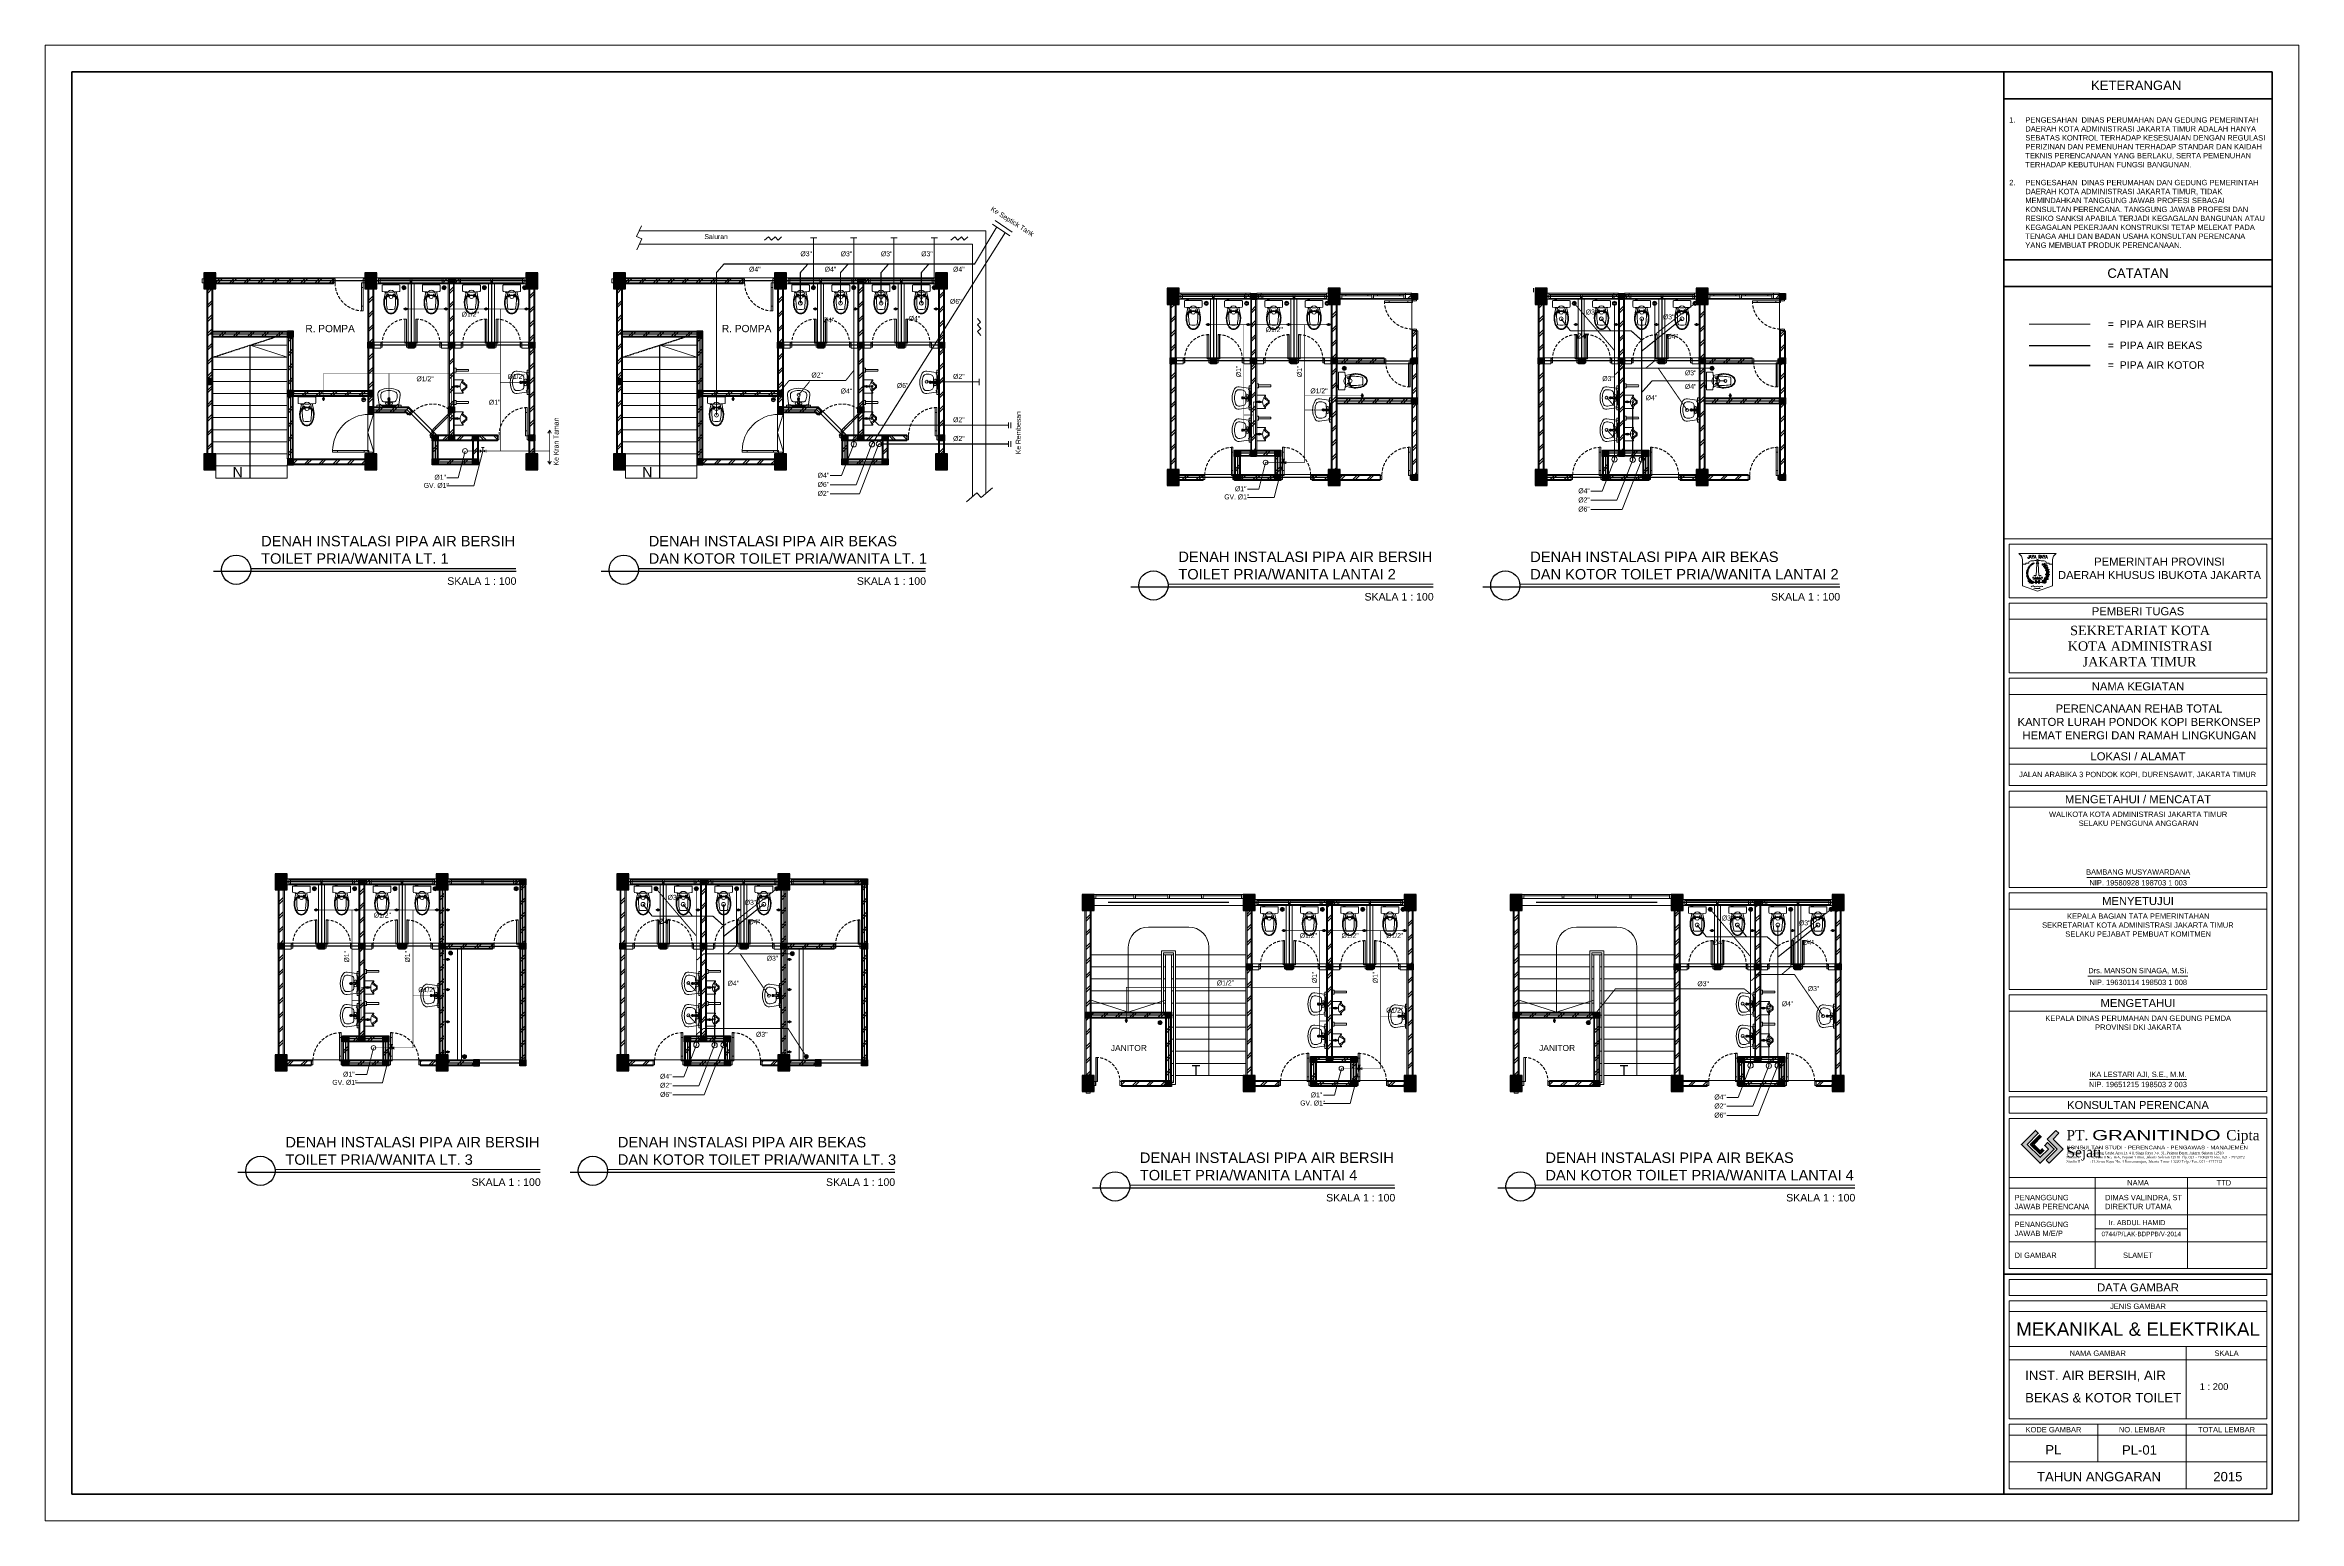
# Model space of a CAD drawing. Header units: millimetres. Extents: x -11 to 37583, y -101 to 28664.
# Drawn here: x 2857 to 19657, y 17664 to 28664 of the extents above; entities that cross this region are included whole.
import ezdxf
from ezdxf.enums import TextEntityAlignment as Align

# ---------------------------------------------------------------- set-up
doc = ezdxf.new("R2010")
doc.units = ezdxf.units.MM
for name, pattern in [('ACAD_ISO08W100', [36, 24, -3, 6, -3]), ('CENTER', [2, 1.25, -0.25, 0.25, -0.25]), ('DASHDOT', [1, 0.5, -0.25, 0, -0.25]), ('DASHED', [0.75, 0.5, -0.25]), ('HIDDEN', [0.375, 0.25, -0.125])]:
    doc.linetypes.add(name, pattern=pattern)
for name, color, linetype, lineweight in [('ars', 11, 'Continuous', 5), ('dinding', 5, 'Continuous', 15), ('GRS KOP', 1, 'Continuous', 35), ('KOLOM', 1, 'Continuous', 30), ('kop', 7, 'Continuous', 20), ('kus', 63, 'Continuous', 15), ('KUSEN', 30, 'Continuous', 15), ('lan', 7, 'Continuous', 15), ('logo', 7, 'Continuous', 50), ('not', 7, 'Continuous', 20), ('PIPA AIR BERSIH', 81, 'CENTER', 18), ('SANITAIR', 4, 'Continuous', 5), ('sol kol', 8, 'Continuous', 0), ('tem', 5, 'Continuous', 20)]:
    doc.layers.add(name, color=color, linetype=linetype, lineweight=lineweight)
doc.layers.add('as', color=1, linetype='Continuous', plot=False)
for name, color, linetype in [('D1', 1, 'Continuous'), ('D2', 3, 'Continuous'), ('HT', 8, 'Continuous'), ('JENDELA', 3, 'Continuous')]:
    doc.layers.add(name, color=color, linetype=linetype)
doc.styles.add('BARU', font='complex.shx')
doc.styles.add('NOT', font='ARIALN.TTF')
doc.styles.get("Standard").update_dxf_attribs({"font": 'arial.ttf'})
doc.styles.add('style2', font='verdana.ttf')
pattern_1 = [(45, (10515.35, 23018.58), (-53.033, 53.033), []), (45, (10534.1, 23018.58), (-53.033, 53.033), [])]
pattern_2 = [(45, (13257.82, 23018.58), (-53.033, 53.033), []), (45, (13276.57, 23018.58), (-53.033, 53.033), [])]
pattern_3 = [(45, (11830.81, 18913.92), (-53.033, 53.033), []), (45, (11849.56, 18913.92), (-53.033, 53.033), [])]
pattern_4 = [(45, (15022.23, 18913.92), (-53.033, 53.033), []), (45, (15040.98, 18913.92), (-53.033, 53.033), [])]
pattern_5 = [(45, (7587.554, 22632.39), (-53.033, 53.033), []), (45, (7606.304, 22632.39), (-53.033, 53.033), [])]
pattern_6 = [(45, (4534.62, 22632.39), (-53.033, 53.033), []), (45, (4553.37, 22632.39), (-53.033, 53.033), [])]
pattern_7 = [(45, (3867.02, 19105.236), (-53.033, 53.033), []), (45, (3885.77, 19105.236), (-53.033, 53.033), [])]
pattern_8 = [(45, (6414.01, 19105.236), (-53.033, 53.033), []), (45, (6432.76, 19105.236), (-53.033, 53.033), [])]

# ---------------------------------------------------------------- blocks, each defined once
blk = doc.blocks.new('KP')
at = {"layer": 'KOLOM'}
blk.add_lwpolyline([(0.075, -0.075), (-0.075, -0.075), (-0.075, 0.075), (0.075, 0.075), (0.075, -0.075)], dxfattribs=at)
blk = doc.blocks.new('washtafel L237 a')
for p, q in [((-0.279, -0.289), (-0.238, 0)), ((-0.238, 0), (0, 0)), ((0.238, 0), (0, 0)), ((0.279, -0.289), (0.238, 0)), ((-0.148, -0.019), (0, -0.019)), ((0, -0.193), (-0.007, -0.193)), ((0, -0.202), (-0.007, -0.202)), ((0, -0.179), (-0.006, -0.179)), ((0.148, -0.019), (0, -0.019)), ((0, -0.179), (0.006, -0.179)), ((0, -0.193), (0.007, -0.193)), ((0, -0.202), (0.007, -0.202))]:
    blk.add_line(p, q)
for centre, radius in [((-0.011, -0.085), 0.00488), ((0, -0.043), 0.00695), ((0, -0.043), 0.00529), ((0.011, -0.085), 0.00488)]:
    blk.add_circle(centre, radius)
for centre, radius, start, end in [((-0.17, -0.305), 0.11, 171.786, 240.1395), ((-0.003, -0.017), 0.443, 239.9631, 270.4171), ((-0.148, -0.093), 0.0742, 90.0661, 157.5039), ((0.068, -0.281), 0.273, 154.0541, 184.6243), ((-0.119, -0.294), 0.0858, 186.0548, 250.1625), ((-0.117, -0.191), 0.0678, 92.544, 154.459), ((-0.001, 0.003), 0.406, 248.7209, 270.1375), ((0.012, -2.103), 1.984, 91.1939, 93.8059), ((-0.055, -0.085), 0.0285, 98.132, 275.8135), ((-0.002, -0.336), 0.286, 89.6669, 101.6651), ((-0.049, -0.147), 0.0337, 40.1188, 95.4553), ((0, -0.084), 0.0312, 89.6915, 225.3566), ((-0.528, -0.216), 0.513, 2.5647, 13.8912), ((0.001, -0.2), 0.0272, 129.5111, 54.4666), ((0, -0.084), 0.0231, 89.5833, 212.8124), ((0.001, -0.2), 0.0234, 136.8784, 48.8129), ((-0.04, -0.126), 0.0267, 4.6349, 46.9394), ((-0.045, -0.113), 0.03, 5.694, 32.8124), ((-0.007, -0.184), 0.009, 183.4751, 270), ((-0.007, -0.193), 0.009, 182.5647, 270), ((-0.623, -0.171), 0.611, 359.8012, 5.694), ((-0.006, -0.173), 0.006, 179.8012, 270), ((0.001, -0.2), 0.0119, 184.4951, 2.4242), ((0.002, -0.336), 0.286, 78.3349, 90.3331), ((0, -0.084), 0.0312, 314.6434, 90.3085), ((0, -0.084), 0.0231, 327.1876, 90.4167), ((0.001, 0.003), 0.406, 269.8625, 291.2791), ((0.003, -0.017), 0.443, 269.5829, 300.0369), ((0.006, -0.173), 0.006, 270, 0.1988), ((0.007, -0.184), 0.009, 270, 356.5249), ((0.007, -0.193), 0.009, 270, 357.4353), ((0.623, -0.171), 0.611, 174.306, 180.1988), ((0.04, -0.126), 0.0267, 133.0606, 175.3651), ((0.045, -0.113), 0.03, 147.1876, 174.306), ((0.528, -0.216), 0.513, 166.1088, 177.4353), ((0.049, -0.147), 0.0337, 84.5447, 139.8812), ((-0.012, -2.103), 1.984, 86.1941, 88.8061), ((0.055, -0.085), 0.0285, 264.1865, 81.868), ((0.117, -0.191), 0.0678, 25.541, 87.456), ((0.148, -0.093), 0.0742, 22.4961, 89.9339), ((0.119, -0.294), 0.0858, 289.8375, 353.9452), ((-0.068, -0.281), 0.273, 355.3757, 25.9459), ((0.17, -0.305), 0.11, 299.8605, 8.214)]:
    blk.add_arc(centre, radius, start, end)
blk = doc.blocks.new('P 70')
at = {"linetype": 'HIDDEN', "ltscale": 0.3}
blk.add_lwpolyline([(-0.74, 0.1, -0.414214), (-0.04, 0.8, -1.303225)], format="xyb", dxfattribs=at)
for points in [[(-0.04, 0.8), (-0.08, 0.8), (-0.08, 0.68), (-0.04, 0.68)], [(-0.04, 0.68), (-0.08, 0.68), (-0.08, 0.22), (-0.04, 0.22)], [(-0.735, 0.06), (-0.74, 0.06), (-0.74, 0.061), (-0.74, 0.1), (-0.78, 0.1), (-0.78, 0), (-0.74, 0), (-0.74, 0.056), (-0.735, 0.058)], [(-0.742, 0.002), (-0.778, 0.002), (-0.778, 0.098), (-0.742, 0.098)], [(-0.04, 0.1), (-0.08, 0.1), (-0.08, 0.22), (-0.04, 0.22)], [(-0.045, 0.06), (-0.04, 0.06), (-0.04, 0.061), (-0.04, 0.1), (0, 0.1), (0, 0), (-0.04, 0), (-0.04, 0.056), (-0.045, 0.058)], [(-0.038, 0.002), (-0.002, 0.002), (-0.002, 0.098), (-0.038, 0.098)]]:
    blk.add_lwpolyline(points, close=True)
blk = doc.blocks.new('URINOIR ATAS')
for p, q in [((-0.165, 0), (-0.165, 0.215)), ((-0.165, 0), (0, 0)), ((-0.16, 0.22), (-0.147, 0.22)), ((-0.133, 0.201), (-0.16, 0.201)), ((-0.133, 0.201), (-0.143, 0.218)), ((-0.027, 0.31), (0, 0.31)), ((-0.009, 0.01), (-0.026, 0)), ((-0.02, 0.286), (0, 0.286)), ((-0.013, -0.017), (-0.013, 0)), ((-0.012, 0.117), (0.011, 0.117)), ((-0.011, 0.107), (0.011, 0.107)), ((-0.011, 0.097), (0.011, 0.097)), ((-0.009, 0.112), (-0.009, 0.107)), ((-0.009, 0.01), (0.011, 0.01)), ((-0.007, 0.113), (0.008, 0.113)), ((-0.003, 0.117), (-0.003, 0.113)), ((0.027, 0.31), (0, 0.31)), ((0.02, 0.286), (0, 0.286)), ((0.165, 0), (0, 0)), ((0.003, 0.117), (0.003, 0.113)), ((0.009, 0.112), (0.009, 0.107)), ((0.011, 0.01), (0.026, 0)), ((0.013, 0), (0.013, -0.017)), ((0.133, 0.201), (0.143, 0.218)), ((0.133, 0.201), (0.16, 0.201)), ((0.16, 0.22), (0.147, 0.22)), ((0.165, 0), (0.165, 0.215)), ((0.013, -0.017), (-0.013, -0.017))]:
    blk.add_line(p, q)
for points in [[(-0.011, 0.107, 0.164804), (-0.012, 0.107, 0.105758), (-0.013, 0.106, 0.068984), (-0.014, 0.104, 0.055178), (-0.014, 0.102, 0.055178), (-0.014, 0.1, 0.068984), (-0.013, 0.099, 0.105758), (-0.012, 0.098, 0.164804), (-0.011, 0.097, 0.164804), (-0.01, 0.098, 0.105758), (-0.009, 0.099, 0.068984), (-0.009, 0.1, 0.055178), (-0.009, 0.102, 0.055178), (-0.009, 0.104, 0.068984), (-0.009, 0.106, 0.105758), (-0.01, 0.107, 0.164804)], [(0, 0.097, 0.070821), (0.003, 0.098, 0.082428), (0.005, 0.099, 0.106823), (0.007, 0.101, 0.13413), (0.007, 0.102, 0.13413), (0.007, 0.104, 0.106823), (0.005, 0.106, 0.082428), (0.003, 0.107, 0.070821), (0, 0.107, 0.070821), (-0.003, 0.107, 0.082428), (-0.005, 0.106, 0.106823), (-0.007, 0.104, 0.13413), (-0.007, 0.102, 0.13413), (-0.007, 0.101, 0.106823), (-0.005, 0.099, 0.082428), (-0.003, 0.098, 0.070821)], [(0.011, 0.107, 0.164804), (0.01, 0.107, 0.105758), (0.009, 0.106, 0.068984), (0.009, 0.104, 0.055178), (0.008, 0.102, 0.055178), (0.009, 0.1, 0.068984), (0.009, 0.099, 0.105758), (0.01, 0.098, 0.164804), (0.011, 0.097, 0.164804), (0.012, 0.098, 0.105758), (0.013, 0.099, 0.068984), (0.013, 0.1, 0.055178), (0.014, 0.102, 0.055178), (0.014, 0.104, 0.068984), (0.013, 0.106, 0.105758), (0.012, 0.107, 0.164804)]]:
    blk.add_lwpolyline(points, format="xyb", close=True)
blk.add_lwpolyline([(0.007, 0.061), (0.013, 0.072), (0.007, 0.082), (-0.006, 0.082), (-0.012, 0.072), (-0.006, 0.061)], close=True)
for centre, radius in [((0, 0.072), 0.025), ((0, 0.032), 0.0106), ((0, 0.032), 0.00723)]:
    blk.add_circle(centre, radius)
for centre, radius, start, end in [((-0.16, 0.215), 0.005, 90, 180), ((-0.16, 0.196), 0.005, 90, 180), ((-0.147, 0.215), 0.005, 30.5859, 90), ((-0.151, 0.256), 0.055, 287.3602, 311.4179), ((0.001, 0.332), 0.187, 224.1477, 269.6422), ((-0.614, 0.718), 0.709, 314.7654, 324.2179), ((-0.477, 0.536), 0.518, 315.9836, 330.7336), ((-0.027, 0.295), 0.0148, 90, 144.2179), ((-0.02, 0.28), 0.00593, 90, 150.7336), ((0.12, 0.057), 0.137, 181.3482, 199.9236), ((0, 0.106), 0.0162, 43.0169, 136.9831), ((-0.007, 0.112), 0.00119, 90, 180), ((-0.001, 0.332), 0.187, 270.3578, 315.8523), ((0.008, 0.112), 0.00119, 0, 90), ((-0.19, 0.062), 0.208, 345.4703, 357.6692), ((0.02, 0.28), 0.00593, 29.2664, 90), ((0.477, 0.536), 0.518, 209.2664, 224.0164), ((0.027, 0.295), 0.0148, 35.7821, 90), ((0.614, 0.718), 0.709, 215.7821, 225.2346), ((0.151, 0.256), 0.055, 228.5821, 252.6398), ((0.147, 0.215), 0.005, 90, 149.4141), ((0.16, 0.215), 0.005, 0, 90), ((0.16, 0.196), 0.005, 0, 90)]:
    blk.add_arc(centre, radius, start, end)
blk = doc.blocks.new('P 60')
at = {"linetype": 'HIDDEN', "ltscale": 0.3}
blk.add_lwpolyline([(-0.64, 0.1, -0.414214), (-0.04, 0.7, -1.303225)], format="xyb", dxfattribs=at)
for points in [[(-0.04, 0.7), (-0.04, 0.1), (-0.08, 0.1), (-0.08, 0.7)], [(-0.042, 0.698), (-0.042, 0.102), (-0.078, 0.102), (-0.078, 0.698)], [(-0.635, 0.06), (-0.64, 0.06), (-0.64, 0.061), (-0.64, 0.1), (-0.68, 0.1), (-0.68, 0), (-0.64, 0), (-0.64, 0.056), (-0.635, 0.058)], [(-0.642, 0.002), (-0.678, 0.002), (-0.678, 0.098), (-0.642, 0.098)], [(-0.045, 0.06), (-0.04, 0.06), (-0.04, 0.061), (-0.04, 0.1), (0, 0.1), (0, 0), (-0.04, 0), (-0.04, 0.056), (-0.045, 0.058)], [(-0.038, 0.002), (-0.002, 0.002), (-0.002, 0.098), (-0.038, 0.098)]]:
    blk.add_lwpolyline(points, close=True)
blk = doc.blocks.new('KRAN ATAS')
for p, q in [((-0.019, 0.001), (-0.019, 0)), ((-0.019, 0), (0, 0)), ((-0.018, 0.002), (0, 0.002)), ((-0.009, 0.006), (-0.009, 0.04)), ((0.018, 0.002), (0, 0.002)), ((0.019, 0), (0, 0)), ((0.009, 0.006), (0.009, 0.04)), ((0.019, 0.001), (0.019, 0))]:
    blk.add_line(p, q)
for centre, radius, start, end in [((-0.021, 0.06), 0.0057, 92.509, 270.0343), ((-0.02, 0.06), 0.0057, 105.45, 257.2407), ((0, 0.06), 0.0223, 89.786, 270.2141), ((-0.015, 0.075), 0.0057, 47.464, 224.6597), ((-0.015, 0.074), 0.0057, 60.3207, 212.5415), ((-0.014, 0.046), 0.0057, 154.4974, 295.7282), ((-0.015, 0.045), 0.0057, 142.579, 307.6346), ((-0.018, 0.001), 0.0005, 90, 180), ((0, 0.06), 0.0162, 89.7094, 270.2949), ((-0.013, 0.006), 0.004, 270, 0), ((-0.041, 0.09), 0.0331, 343.1048, 7.2203), ((0, 0.06), 0.0102, 89.532, 270.4679), ((0, 0.096), 0.00865, 90, 191.4881), ((0, 0.08), 0.0057, 89.095, 165.324), ((0, 0.079), 0.0057, 89.095, 152.5938), ((0, 0.041), 0.0057, 205.9652, 266.0615), ((0, 0.04), 0.0057, 191.86, 266.0615), ((0, 0.096), 0.00865, 348.5119, 90), ((0, 0.08), 0.0057, 14.676, 90.905), ((0, 0.079), 0.0057, 27.4062, 90.905), ((0, 0.06), 0.0223, 269.7859, 90.214), ((0, 0.06), 0.0162, 269.7051, 90.2906), ((0, 0.06), 0.0102, 269.5321, 90.468), ((0, 0.04), 0.0057, 273.9385, 348.14), ((0, 0.041), 0.0057, 273.9385, 334.0348), ((0.041, 0.09), 0.0331, 172.7797, 196.8952), ((0.013, 0.006), 0.004, 180, 270), ((0.015, 0.045), 0.0057, 232.3654, 37.421), ((0.015, 0.075), 0.0057, 315.3403, 132.536), ((0.015, 0.074), 0.0057, 327.4585, 119.6793), ((0.014, 0.046), 0.0057, 244.2718, 25.5026), ((0.018, 0.001), 0.0005, 0, 90), ((0.021, 0.06), 0.0057, 269.9657, 87.491), ((0.02, 0.06), 0.0057, 282.7593, 74.55)]:
    blk.add_arc(centre, radius, start, end)
blk = doc.blocks.new('CLOSET ATAS')
for p, q in [((0, 0.207), (0, 0)), ((0, -0.206), (0, 0)), ((0.014, 0.22), (0.148, 0.22)), ((0.171, 0.13), (0.294, 0.161)), ((0.228, 0.073), (0.228, 0.058)), ((0.231, 0.075), (0.273, 0.075)), ((0.231, 0.055), (0.256, 0.055)), ((0.256, 0.055), (0.259, 0.063)), ((0.256, 0.055), (0.256, 0)), ((0.256, -0.055), (0.256, 0)), ((0.259, 0.063), (0.273, 0.063)), ((0.266, 0.075), (0.266, 0.088)), ((0.266, 0.063), (0.266, 0)), ((0.266, -0.063), (0.266, 0)), ((0.273, 0.075), (0.273, 0.063)), ((0.282, 0.125), (0.282, 0.107)), ((0.285, 0.085), (0.285, 0.065)), ((0.296, 0.088), (0.288, 0.088)), ((0.296, 0.062), (0.288, 0.062)), ((0.299, 0.085), (0.299, 0.065)), ((-0.013, -0.124), (-0.031, -0.124)), ((-0.031, -0.124), (-0.031, -0.146)), ((-0.031, -0.146), (-0.013, -0.146)), ((-0.013, -0.107), (-0.013, -0.164)), ((0.014, -0.22), (0.148, -0.22)), ((0.171, -0.138), (0.185, -0.138)), ((0.173, -0.116), (0.185, -0.116)), ((0.173, -0.151), (0.173, -0.138)), ((0.175, -0.154), (0.182, -0.154)), ((0.184, -0.138), (0.184, -0.151)), ((0.188, -0.119), (0.188, -0.136)), ((0.188, -0.134), (0.294, -0.161)), ((0.228, -0.073), (0.228, -0.058)), ((0.231, -0.055), (0.256, -0.055)), ((0.231, -0.075), (0.273, -0.075)), ((0.256, -0.055), (0.259, -0.063)), ((0.259, -0.063), (0.273, -0.063)), ((0.266, -0.075), (0.266, -0.088)), ((0.273, -0.075), (0.273, -0.063)), ((0.282, -0.125), (0.282, -0.107)), ((0.285, -0.065), (0.285, -0.085)), ((0.296, -0.062), (0.288, -0.062)), ((0.296, -0.088), (0.288, -0.088)), ((0.299, -0.065), (0.299, -0.085))]:
    blk.add_line(p, q)
blk.add_circle((0.292, 0), 0.046)
for centre, radius, start, end in [((0.014, 0.207), 0.0135, 90, 180), ((0.235, 0), 0.103, 95.4936, 264.5064), ((0.148, 0.205), 0.015, 8.087, 90), ((-1.27, 0.004), 1.447, 359.8599, 8.087), ((-1.27, -0.004), 1.447, 351.913, 0.1401), ((0.385, -0.951), 1.066, 79.0461, 98.6197), ((0.231, 0.073), 0.00271, 90, 180), ((0.231, 0.058), 0.00271, 180, 270), ((0.271, 0.088), 0.005, 138.7405, 180), ((0.429, -0.051), 0.215, 89.4826, 138.7405), ((0.287, 0.125), 0.005, 128.7411, 180), ((0.429, -0.051), 0.231, 89.4826, 128.7411), ((0.288, 0.085), 0.00307, 90, 180), ((0.288, 0.065), 0.00307, 180, 270), ((0.431, -0.32), 0.5, 75.2789, 105.8515), ((0.296, 0.085), 0.00307, 0, 90), ((0.296, 0.065), 0.00307, 270, 0), ((0.431, -0.32), 0.484, 75.2789, 90), ((0.465, -0.141), 0.302, 48.5371, 73.1314), ((0.465, -0.141), 0.318, 48.5371, 73.1314), ((0.585, 0.076), 0.02, 7.8459, 81.6038), ((0.035, 0), 0.575, 352.1541, 7.8459), ((0.59, 0), 0.114, 0, 48.6581), ((0.59, 0), 0.114, 311.3419, 0), ((0.59, 0), 0.13, 0, 48.6581), ((0.59, 0), 0.13, 311.3419, 0), ((-0.016, -0.123), 0.0171, 24.4122, 79.3868), ((-0.016, -0.147), 0.0171, 280.6132, 335.5878), ((0.014, -0.206), 0.0135, 180, 270), ((0.148, -0.205), 0.015, 270, 351.913), ((0.175, -0.151), 0.00271, 180, 270), ((0.182, -0.151), 0.00271, 270, 0), ((0.185, -0.119), 0.00271, 0, 90), ((0.185, -0.136), 0.00271, 270, 0), ((0.385, 0.948), 1.063, 261.358, 280.9763), ((0.231, -0.058), 0.00271, 90, 180), ((0.231, -0.073), 0.00271, 180, 270), ((0.271, -0.088), 0.005, 180, 221.2595), ((0.429, 0.051), 0.215, 221.2595, 270.5174), ((0.287, -0.125), 0.005, 180, 231.2589), ((0.429, 0.051), 0.231, 231.2589, 270.5174), ((0.288, -0.065), 0.00307, 90, 180), ((0.288, -0.085), 0.00307, 180, 270), ((0.431, 0.32), 0.5, 254.1485, 284.7211), ((0.296, -0.065), 0.00307, 0, 90), ((0.296, -0.085), 0.00307, 270, 0), ((0.431, 0.32), 0.484, 270, 284.7211), ((0.465, 0.141), 0.302, 286.8686, 311.4629), ((0.465, 0.141), 0.318, 286.8686, 311.4629), ((0.585, -0.076), 0.02, 278.3962, 352.1541)]:
    blk.add_arc(centre, radius, start, end)
blk = doc.blocks.new('*X4')
at = {"color": 0}
for p, q in [((18.491, 19.193), (18.579, 19.193)), ((18.499, 19.218), (18.572, 19.218)), ((18.499, 19.168), (18.572, 19.168))]:
    blk.add_line(p, q, dxfattribs=at)
blk = doc.blocks.new('SFLOOR')
for radius in [0.05, 0.0442]:
    blk.add_circle((0, 0), radius)
blk.add_blockref('*X4', (-18.535, -19.193))
blk = doc.blocks.new('K1')
at = {"layer": 'KOLOM'}
blk.add_lwpolyline([(0.2, 0.15), (-0.2, 0.15), (-0.2, -0.15), (0.2, -0.15), (0.2, 0.15)], dxfattribs=at)
blk = doc.blocks.new('GV')
at = {"layer": 'PIPA AIR BERSIH'}
h = blk.add_hatch(color=256, dxfattribs=at)
h.paths.add_polyline_path([(-64, -51), (-64, -125), (0, -88)])
h.paths.add_polyline_path([(0, -88), (65, -125), (65, -51)])
at = {"layer": 'PIPA AIR BERSIH', "linetype": 'DASHDOT', "ltscale": 500}
for points, const_width in [([(39, 0), (-39, 0)], 25), ([(0, -84), (0, 0)], 25), ([(-83, -51), (-83, -125)], 10), ([(83, -51), (83, -125)], 10)]:
    blk.add_lwpolyline(points, dxfattribs=dict(at, const_width=const_width))
blk = doc.blocks.new('NOTASI RUANG')
at = {"layer": 'not'}
for height, p in [(0.26, (-0.011, 0.3)), (0.175, (-0.009, -0.017))]:
    blk.add_attdef('RUANG', text='', height=height, dxfattribs=at).set_placement(p, align=Align.MIDDLE_CENTER)
blk = doc.blocks.new('logo granitindo baru')
at = {"layer": 'logo'}
for points in [[(1.03, 1.463), (0.916, 1.574), (0.366, 1.024), (1.1, 0.289), (1.652, 0.843), (1.392, 1.098), (1.281, 0.987), (1.423, 0.84), (1.102, 0.519), (0.594, 1.025)], [(1.721, 1.576), (1.381, 1.236), (1.771, 0.842), (1.341, 0.407), (1.454, 0.294), (2.001, 0.844), (1.609, 1.237), (1.835, 1.464)]]:
    blk.add_hatch(color=8, dxfattribs=at).paths.add_polyline_path(points)
at = {"layer": 'Defpoints'}
blk.add_point((9.7, 0), dxfattribs=at)
at = {"layer": 'logo'}
blk.add_lwpolyline([(1.03, 1.463), (0.916, 1.574), (0.366, 1.024), (1.1, 0.289), (1.652, 0.843), (1.392, 1.098), (1.281, 0.987), (1.423, 0.84), (1.102, 0.519), (0.594, 1.025), (1.03, 1.463), (0.916, 1.574)], dxfattribs=at)
at = {"layer": 'logo', "lineweight": 13}
for points in [[(1.089, 1.403), (0.713, 1.026), (1.101, 0.638), (1.258, 0.794)], [(1.112, 1.38), (0.759, 1.026), (1.101, 0.683), (1.235, 0.817)], [(1.134, 1.357), (0.803, 1.026), (1.101, 0.728), (1.213, 0.839)], [(1.157, 1.334), (0.85, 1.026), (1.101, 0.775), (1.189, 0.863)]]:
    blk.add_lwpolyline(points, dxfattribs=at)
at = {"layer": 'logo', "lineweight": 0}
blk.add_lwpolyline([(1.721, 1.576), (1.381, 1.236), (1.771, 0.842), (1.341, 0.407), (1.454, 0.294), (2.001, 0.844), (1.609, 1.237), (1.835, 1.464), (1.721, 1.576)], dxfattribs=at)
at = {"layer": 'logo', "insert": (2.134, 0.975), "char_height": 0.1, "attachment_point": 1}
blk.add_mtext_dynamic_manual_height_columns('{\\f@Arial Unicode MS|b0|i0|c0|p34;\\H1.4x;\\W1.2;KONSULTAN STUDI - PERENCANA - PENGAWAS - MANAJEMEN\\fTimes New Roman|b0|i0|c0|p18;\\P\\pt0.9;\\H0.71429x;\\W1;Domisili ^I: Gedung Graha Arsa Lt. 4 Jl.Siaga Raya No. 31, Pejaten Barat, Jakarta Selatan 12510\\PStudio I ^I: Jl. Batu I No. 36A, Pejaten Timur, Jakarta Selatan 12510 Tlp. 021 - 71082879 Fax. 021 - 7972072\\PStudio II          : Jl. Sawo Raya No. 4 Rawamangun, Jakarta Timur 13220 Telp / Fax. 021 - 4717152}', width=9.56937, gutter_width=0, heights=[1.67], dxfattribs=at)
at = {"layer": 'logo', "insert": (2.134, 1.589), "char_height": 0.4, "width": 7.66452, "attachment_point": 1}
blk.add_mtext('{\\fTimes New Roman|b0|i0|c0|p18;PT. \\fCityBlueprint|b0|i0|c2|p2;\\W1.5;GRANITINDO \\fTimes New Roman|b0|i0|c0|p18;\\W1;Cipta Sejati}', dxfattribs=at)
blk = doc.blocks.new('kop')
at = {"layer": 'ars'}
for p, q in [((74.521, 35.599), (74.496, 35.614)), ((74.534, 35.595), (74.538, 35.581)), ((74.578, 35.526), (74.553, 35.541)), ((74.578, 35.526), (74.581, 35.555)), ((74.6, 35.468), (74.612, 35.457)), ((74.614, 35.467), (74.614, 35.452)), ((74.634, 35.366), (74.615, 35.388)), ((74.631, 35.289), (74.635, 35.273)), ((74.634, 35.366), (74.643, 35.394)), ((74.642, 35.304), (74.637, 35.29)), ((74.472, 34.989), (74.502, 34.992)), ((74.537, 35.048), (74.537, 35.078)), ((74.552, 35.066), (74.578, 35.081)), ((74.621, 35.202), (74.607, 35.228)), ((74.621, 35.202), (74.64, 35.225))]:
    blk.add_line(p, q, dxfattribs=at)
for centre, radius, start, end in [((73.816, 35.253), 0.061, 2.2926, 66.75394), ((73.901, 35.312), 0.061, 182.2926, 246.75394), ((73.906, 35.362), 0.061, 172.39949, 236.86083), ((73.812, 35.319), 0.061, 352.39949, 56.86083), ((73.916, 35.414), 0.061, 164.61904, 229.08037), ((73.817, 35.384), 0.061, 344.61904, 49.08037), ((73.933, 35.316), 0.061, 120.67989, 185.14122), ((74.278, 35.315), 0.405, 114.0856, 237.63251), ((73.842, 35.364), 0.061, 300.67989, 5.14122), ((73.923, 35.456), 0.0488, 158.86486, 223.3262), ((73.936, 35.271), 0.061, 130.573, 195.03434), ((73.852, 35.424), 0.061, 292.89943, 357.36077), ((73.937, 35.365), 0.061, 112.89943, 177.36077), ((73.842, 35.44), 0.0488, 338.86486, 43.3262), ((73.837, 35.302), 0.061, 310.573, 15.03434), ((73.873, 35.469), 0.0488, 287.14526, 351.60659), ((73.935, 35.415), 0.0488, 107.14526, 171.60659), ((73.942, 35.493), 0.0488, 150.29963, 214.76097), ((73.859, 35.489), 0.0488, 330.29963, 34.76097), ((73.948, 35.451), 0.0488, 98.58003, 163.04136), ((73.894, 35.513), 0.0488, 278.58003, 343.04136), ((73.961, 35.528), 0.0488, 145.79893, 210.26027), ((73.879, 35.531), 0.0488, 325.79893, 30.26027), ((73.916, 35.552), 0.0488, 274.07933, 338.54067), ((73.965, 35.485), 0.0488, 94.07933, 158.54067), ((73.985, 35.56), 0.0488, 139.36791, 203.82924), ((73.904, 35.572), 0.0488, 319.36791, 23.82924), ((73.984, 35.517), 0.0488, 87.6483, 152.10964), ((73.943, 35.589), 0.0488, 267.6483, 332.10964), ((74.012, 35.589), 0.0488, 133.84164, 198.30297), ((73.932, 35.609), 0.0488, 313.84164, 18.30297), ((74.007, 35.547), 0.0488, 82.12203, 146.58337), ((73.973, 35.622), 0.0488, 262.12203, 326.58337), ((74.036, 35.612), 0.0439, 126.62395, 191.08528), ((73.967, 35.639), 0.0439, 306.62395, 11.08528), ((74.026, 35.575), 0.0439, 74.90434, 139.36568), ((74.005, 35.646), 0.0439, 254.90434, 319.36568), ((74, 35.656), 0.0352, 303.96096, 8.42229), ((74.054, 35.632), 0.0352, 123.96096, 188.42229), ((74.045, 35.603), 0.0352, 72.24135, 136.70269), ((74.03, 35.66), 0.0352, 252.24135, 316.70269), ((74.027, 35.676), 0.0352, 297.74061, 2.20194), ((74.078, 35.647), 0.0352, 117.74061, 182.20194), ((74.066, 35.619), 0.0352, 66.021, 130.48234), ((74.057, 35.677), 0.0352, 246.021, 310.48234), ((74.097, 35.661), 0.0281, 113.40069, 177.86202), ((74.058, 35.688), 0.0281, 293.40069, 357.86202), ((74.086, 35.64), 0.0281, 61.68108, 126.14242), ((74.082, 35.687), 0.0281, 241.68108, 306.14242), ((74.082, 35.701), 0.0281, 293.40069, 357.86202), ((74.121, 35.674), 0.0281, 113.40069, 177.86202), ((74.11, 35.653), 0.0281, 61.68108, 126.14242), ((74.106, 35.7), 0.0281, 241.68108, 306.14242), ((74.117, 35.713), 0.0281, 260.93685, 325.39819), ((74.136, 35.669), 0.0281, 80.93685, 145.39819), ((74.232, 35.315), 0.405, 302.36749, 44.48513), ((74.485, 35.674), 0.0613, 235.51536, 280.6207), ((74.445, 35.613), 0.0507, 1.42482, 71.62404), ((74.541, 35.601), 0.0613, 235.51536, 280.6207), ((74.589, 35.652), 0.0795, 151.18188, 225.99565), ((74.502, 35.54), 0.0507, 1.42482, 71.62404), ((74.526, 35.44), 0.0795, 20.9123, 95.72607), ((74.592, 35.547), 0.0795, 200.9123, 275.72607), ((74.464, 35.633), 0.0795, 331.18188, 45.99565), ((74.611, 35.596), 0.0507, 162.59462, 232.79384), ((74.623, 35.449), 0.0613, 217.22881, 262.33415), ((74.538, 35.6), 0.0613, 313.59796, 358.7033), ((74.663, 35.361), 0.0795, 171.16409, 245.97786), ((74.552, 35.301), 0.0795, 351.16409, 65.97786), ((74.566, 35.403), 0.0507, 343.13827, 53.33749), ((74.562, 35.252), 0.0507, 331.52956, 41.72878), ((74.684, 35.504), 0.0795, 133.19986, 208.01363), ((74.559, 35.525), 0.0795, 313.19986, 28.01363), ((74.682, 35.427), 0.0507, 150.06789, 220.26711), ((74.688, 35.241), 0.0507, 128.27812, 198.47734), ((74.721, 35.315), 0.0795, 113.30268, 188.11645), ((74.611, 35.377), 0.0795, 293.30268, 8.11645), ((74.611, 35.447), 0.0613, 301.07123, 346.17657), ((73.829, 35.191), 0.061, 12.66278, 77.12411), ((73.902, 35.264), 0.061, 192.66278, 257.12411), ((73.907, 35.225), 0.061, 200.21515, 264.67648), ((73.844, 35.143), 0.061, 20.21515, 84.67648), ((73.921, 35.183), 0.061, 206.16011, 270.62144), ((73.867, 35.095), 0.061, 26.16011, 90.62144), ((73.943, 35.23), 0.061, 140.94317, 205.40451), ((73.841, 35.243), 0.061, 320.94317, 25.40451), ((73.941, 35.145), 0.061, 208.50798, 272.96932), ((73.891, 35.055), 0.061, 28.50798, 92.96932), ((73.957, 35.19), 0.061, 140.94317, 205.40451), ((73.854, 35.203), 0.061, 320.94317, 25.40451), ((73.921, 35.015), 0.061, 40.03108, 104.49242), ((73.953, 35.113), 0.061, 220.03108, 284.49242), ((73.974, 35.153), 0.061, 146.90284, 211.36418), ((73.871, 35.155), 0.061, 326.90284, 31.36418), ((73.956, 34.978), 0.061, 49.20062, 113.66196), ((73.971, 35.08), 0.061, 229.20062, 293.66196), ((73.997, 35.115), 0.061, 146.69526, 211.1566), ((73.893, 35.117), 0.061, 326.69526, 31.1566), ((74.021, 35.084), 0.061, 144.86352, 209.32486), ((73.918, 35.089), 0.061, 324.86352, 29.32486), ((73.99, 34.949), 0.061, 44.42228, 108.88361), ((74.014, 35.049), 0.061, 224.42228, 288.88361), ((74.049, 35.054), 0.061, 144.49027, 208.9516), ((73.946, 35.059), 0.061, 324.49027, 28.9516), ((74.08, 35.031), 0.061, 156.18026, 220.64159), ((73.978, 35.016), 0.061, 336.18026, 40.64159), ((74.567, 35.052), 0.0795, 137.1076, 211.92137), ((74.441, 35.064), 0.0795, 317.1076, 31.92137), ((74.547, 34.969), 0.0507, 83.44322, 153.64244), ((74.537, 35.042), 0.0613, 234.44656, 279.55191), ((74.569, 34.993), 0.0612, 69.89618, 144.70994), ((74.541, 35.085), 0.0612, 249.89618, 324.70994), ((74.582, 35.119), 0.0613, 176.98724, 222.09259), ((74.509, 35.12), 0.0507, 302.89671, 13.09593), ((74.644, 35.186), 0.0795, 153.08913, 227.9029), ((74.627, 35.286), 0.0613, 205.62009, 250.72544), ((74.52, 35.163), 0.0795, 333.08913, 47.9029), ((74.629, 35.078), 0.0507, 106.58179, 176.78101), ((74.591, 35.141), 0.0613, 257.58513, 302.69047), ((74.602, 35.228), 0.0795, 271.02002, 345.83379), ((74.68, 35.129), 0.0795, 91.02002, 165.83379), ((74.63, 35.285), 0.0613, 279.28146, 324.3868)]:
    blk.add_arc(centre, radius, start, end, dxfattribs=at)
at = {"layer": 'ars', "color": 11}
for centre, radius, start, end in [((74.491, 34.995), 0.0613, 158.86957, 203.97492), ((74.422, 35.02), 0.0507, 284.77904, 354.97826), ((74.44, 34.986), 0.016, 270, 302.36749)]:
    blk.add_arc(centre, radius, start, end, dxfattribs=at)
at = {"layer": 'ars'}
for points, start_tangent, end_tangent in [([(74.461, 35.651), (74.466, 35.634), (74.45, 35.624), (74.429, 35.623), (74.426, 35.64), (74.439, 35.661), (74.444, 35.672), (74.461, 35.663), (74.461, 35.651)], (0.714442, -0.699695), (0.714442, -0.699695)), ([(74.518, 35.578), (74.523, 35.561), (74.507, 35.551), (74.486, 35.55), (74.483, 35.567), (74.496, 35.588), (74.501, 35.599), (74.518, 35.589), (74.518, 35.578)], (0.714442, -0.699695), (0.714442, -0.699695)), ([(74.594, 35.435), (74.593, 35.416), (74.574, 35.412), (74.555, 35.418), (74.556, 35.435), (74.576, 35.451), (74.584, 35.459), (74.597, 35.445), (74.594, 35.435)], (0.458819, -0.88853), (0.458819, -0.88853)), ([(74.596, 35.277), (74.591, 35.26), (74.572, 35.259), (74.554, 35.269), (74.559, 35.285), (74.581, 35.297), (74.591, 35.303), (74.601, 35.287), (74.596, 35.277)], (0.270637, -0.962681), (0.270637, -0.962681)), ([(74.571, 35.605), (74.582, 35.591), (74.6, 35.598), (74.612, 35.615), (74.601, 35.627), (74.576, 35.629), (74.564, 35.631), (74.562, 35.612), (74.571, 35.605)], (0.149901, -0.988701), (0.149901, -0.988701)), ([(74.644, 35.445), (74.652, 35.429), (74.671, 35.432), (74.687, 35.445), (74.678, 35.46), (74.654, 35.467), (74.643, 35.472), (74.637, 35.453), (74.644, 35.445)], (-0.068112, -0.997678), (-0.068112, -0.997678)), ([(74.66, 35.272), (74.661, 35.253), (74.68, 35.25), (74.699, 35.256), (74.697, 35.273), (74.677, 35.288), (74.669, 35.297), (74.656, 35.282), (74.66, 35.272)], (-0.433585, -0.901113), (-0.433585, -0.901113)), ([(74.463, 35.013), (74.447, 35.004), (74.433, 35.018), (74.428, 35.037), (74.443, 35.045), (74.467, 35.037), (74.479, 35.034), (74.474, 35.016), (74.463, 35.013)], (-0.515761, -0.856733), (-0.515761, -0.856733)), ([(74.551, 35.127), (74.539, 35.113), (74.521, 35.122), (74.51, 35.139), (74.522, 35.151), (74.547, 35.151), (74.559, 35.152), (74.56, 35.133), (74.551, 35.127)], (-0.223771, -0.974642), (-0.223771, -0.974642)), ([(74.549, 35.011), (74.537, 34.997), (74.548, 34.981), (74.566, 34.972), (74.576, 34.985), (74.573, 35.01), (74.573, 35.022), (74.554, 35.021), (74.549, 35.011)], (-0.942817, -0.33331), (-0.942817, -0.33331)), ([(74.614, 35.117), (74.608, 35.1), (74.624, 35.089), (74.645, 35.088), (74.649, 35.104), (74.636, 35.126), (74.631, 35.137), (74.614, 35.128), (74.614, 35.117)], (-0.735998, -0.676983), (-0.735998, -0.676983))]:
    blk.add_spline(points, degree=3, dxfattribs=dict(at, start_tangent=start_tangent, end_tangent=end_tangent))
for points in [[(74.445, 34.97), (74.47, 34.975), (74.522, 34.973), (74.56, 34.955)], [(74.445, 34.97), (74.468, 34.959), (74.518, 34.947), (74.56, 34.955)]]:
    blk.add_spline(points, degree=3, dxfattribs=at)
at = {"layer": 'GRS KOP'}
for p, q in [((73, 1), (73, 54)), ((83, 1), (83, 54)), ((73, 53), (83, 53)), ((73, 47), (83, 47)), ((73, 46), (83, 46)), ((73, 9.2), (83, 9.2))]:
    blk.add_line(p, q, dxfattribs=at)
blk.add_lwpolyline([(1, 54), (83, 54), (83, 1), (1, 1)], close=True, dxfattribs=at)
at = {"layer": 'kop', "color": 7}
for p, q in [((84, 55), (0, 55)), ((0, 55), (0, 0)), ((84, 55), (84, 0)), ((84, 55), (84, 0)), ((74.205, 35.69), (74.305, 35.69)), ((74.225, 35.67), (74.205, 35.23)), ((74.235, 35.698), (74.275, 35.698)), ((74.285, 35.67), (74.305, 35.23)), ((74.075, 35.17), (74.124, 35.17)), ((74.075, 35.17), (74.095, 35.09)), ((74.095, 35.09), (74.415, 35.09)), ((74.124, 35.23), (74.124, 35.228)), ((74.124, 35.23), (74.205, 35.23)), ((74.124, 35.228), (74.129, 35.228)), ((74.124, 35.17), (74.134, 35.13)), ((74.134, 35.13), (74.376, 35.13)), ((74.195, 35.15), (74.235, 35.15)), ((74.275, 35.15), (74.315, 35.15)), ((74.305, 35.23), (74.386, 35.23)), ((74.376, 35.13), (74.386, 35.17)), ((74.381, 35.228), (74.386, 35.228)), ((74.386, 35.23), (74.386, 35.228)), ((74.386, 35.17), (74.435, 35.17)), ((74.415, 35.09), (74.435, 35.17)), ((0, 0), (84, 0))]:
    blk.add_line(p, q, dxfattribs=at)
at = {"layer": 'kop'}
for p, q in [((83, 36.6), (73, 36.6)), ((73.2, 34.4), (73.2, 36.4)), ((82.8, 36.4), (73.2, 36.4)), ((82.8, 34.4), (82.8, 36.4)), ((82.8, 34.4), (73.2, 34.4)), ((73.2, 31.6), (73.2, 34.2)), ((82.8, 34.2), (73.2, 34.2)), ((82.8, 31.6), (82.8, 34.2)), ((82.8, 33.6), (73.2, 33.6)), ((82.8, 31.6), (73.2, 31.6)), ((73.2, 27.4), (73.2, 31.4)), ((82.8, 31.4), (73.2, 31.4)), ((82.8, 27.4), (82.8, 31.4)), ((82.8, 30.8), (73.2, 30.8)), ((82.8, 28.8), (73.2, 28.8)), ((82.8, 28.2), (73.2, 28.2)), ((82.8, 27.4), (73.2, 27.4)), ((73.2, 23.6), (73.2, 27.2)), ((82.8, 27.2), (73.2, 27.2)), ((82.8, 23.6), (82.8, 27.2)), ((82.8, 26.6), (73.2, 26.6)), ((82.8, 23.6), (73.2, 23.6)), ((76.089, 23.976), (79.928, 23.976)), ((73.2, 19.8), (73.2, 23.4)), ((82.8, 23.4), (73.2, 23.4)), ((82.8, 22.8), (73.2, 22.8)), ((82.8, 19.8), (82.8, 23.4)), ((76.127, 20.296), (79.863, 20.296)), ((82.8, 19.8), (73.2, 19.8)), ((73.2, 16), (73.2, 19.6)), ((82.8, 19.6), (73.2, 19.6)), ((82.8, 16), (82.8, 19.6)), ((82.8, 19), (73.2, 19)), ((82.8, 16), (73.2, 16)), ((73.2, 9.4), (73.2, 15)), ((82.8, 15), (73.2, 15)), ((82.8, 9.4), (82.8, 15)), ((82.8, 12.8), (73.2, 12.8)), ((76.4, 9.4), (76.4, 12.8)), ((79.842, 9.4), (79.842, 12.8)), ((82.8, 12.4), (73.2, 12.4)), ((73.2, 12.4), (73.2, 11.4)), ((82.8, 11.4), (73.2, 11.4)), ((82.8, 10.4), (73.2, 10.4)), ((82.8, 9.4), (73.2, 9.4)), ((73.2, 7.8), (82.8, 7.8)), ((73.2, 6.5), (82.8, 6.5)), ((73.2, 6), (82.8, 6)), ((79.8, 3.8), (79.8, 6.5)), ((76.5, 2.2), (76.5, 3.6)), ((79.8, 1.2), (79.8, 3.6)), ((73.2, 3.2), (82.8, 3.2)), ((73.2, 2.2), (82.8, 2.2))]:
    blk.add_line(p, q, dxfattribs=at)
at = {"layer": 'kop', "color": 5}
for p, q in [((74.955, 36.05), (73.555, 36.05)), ((73.695, 35.81), (73.695, 34.85)), ((73.695, 35.65), (73.815, 35.65)), ((73.815, 35.69), (73.815, 35.65)), ((73.815, 35.69), (73.935, 35.69)), ((73.935, 35.73), (73.935, 35.69)), ((74.575, 35.73), (74.575, 35.69)), ((74.695, 35.69), (74.575, 35.69)), ((74.695, 35.69), (74.695, 35.65)), ((74.815, 35.65), (74.695, 35.65)), ((74.815, 35.81), (74.815, 34.85)), ((73.695, 34.85), (74.255, 34.65)), ((74.225, 34.95), (74.171, 35.022)), ((74.255, 34.986), (74.203, 35.046)), ((74.225, 34.95), (74.21, 34.93)), ((74.255, 34.986), (74.307, 35.046)), ((74.255, 34.65), (74.815, 34.85)), ((74.285, 34.95), (74.339, 35.022)), ((74.285, 34.95), (74.3, 34.93))]:
    blk.add_line(p, q, dxfattribs=at)
at = {"layer": 'kop', "color": 7}
for points in [[(74.235, 35.698), (74.233, 35.701), (74.231, 35.704), (74.229, 35.707), (74.228, 35.71), (74.227, 35.713), (74.227, 35.715), (74.226, 35.718), (74.226, 35.72), (74.226, 35.723), (74.226, 35.725), (74.226, 35.728), (74.226, 35.731), (74.226, 35.733), (74.227, 35.736), (74.228, 35.738), (74.229, 35.741), (74.23, 35.743), (74.232, 35.746), (74.234, 35.749), (74.236, 35.753), (74.24, 35.758), (74.244, 35.763), (74.249, 35.77), (74.255, 35.778)], [(74.275, 35.698), (74.277, 35.701), (74.279, 35.704), (74.281, 35.707), (74.282, 35.71), (74.283, 35.713), (74.283, 35.715), (74.284, 35.718), (74.284, 35.72), (74.284, 35.723), (74.284, 35.725), (74.284, 35.728), (74.284, 35.731), (74.284, 35.733), (74.283, 35.736), (74.282, 35.738), (74.281, 35.741), (74.28, 35.743), (74.278, 35.746), (74.276, 35.749), (74.274, 35.753), (74.27, 35.758), (74.266, 35.763), (74.261, 35.77), (74.255, 35.778)]]:
    blk.add_lwpolyline(points, dxfattribs=at)
at = {"layer": 'kop', "color": 1}
blk.add_lwpolyline([(74.07, 34.97), (74.44, 34.97)], close=True, dxfattribs=at)
at = {"layer": 'kop', "color": 5}
for points in [[(74.21, 34.97), (74.18, 34.93)], [(74.3, 34.97), (74.33, 34.93)]]:
    blk.add_lwpolyline(points, dxfattribs=at)
at = {"layer": 'kop'}
for points in [[(76.189, 16.449), (79.826, 16.449)], [(76.4, 10.882), (79.842, 10.882)]]:
    blk.add_lwpolyline(points, dxfattribs=at)
for points in [[(73.2, 15.2), (82.8, 15.2), (82.8, 15.8), (73.2, 15.8)], [(73.2, 8.4), (82.8, 8.4), (82.8, 9), (73.2, 9)], [(73.2, 3.8), (82.8, 3.8), (82.8, 8.2), (73.2, 8.2)], [(73.2, 1.2), (82.8, 1.2), (82.8, 3.6), (73.2, 3.6)]]:
    blk.add_lwpolyline(points, close=True, dxfattribs=at)
at = {"layer": 'kop', "color": 5}
for centre, radius, start, end in [((73.419, 35.81), 0.276, 0, 60.51287), ((73.975, 35.73), 0.04, 90, 180), ((74.535, 35.73), 0.04, 0, 90), ((75.091, 35.81), 0.276, 119.48713, 180), ((74.187, 35.034), 0.02, 36.8699, 216.8699), ((74.323, 35.034), 0.02, 323.1301, 143.1301)]:
    blk.add_arc(centre, radius, start, end, dxfattribs=at)
at = {"layer": 'kop', "color": 7}
for centre, radius, start, end in [((74.198, 35.663), 0.0283, 15, 75), ((74.312, 35.663), 0.0283, 105, 165), ((74.079, 35.119), 0.12, 15, 65.38943), ((74.255, 35.15), 0.02, 0, 180), ((74.431, 35.119), 0.12, 114.61057, 165)]:
    blk.add_arc(centre, radius, start, end, dxfattribs=at)
at = {"layer": 'kop', "color": 1}
blk.add_arc((74.07, 34.986), 0.016, 237.63251, 270, dxfattribs=at)
at = {"layer": 'kop', "color": 5}
for points in [[(74.255, 35.83), (74.232, 35.807), (74.2, 35.793), (74.12, 35.782), (74.046, 35.777), (73.975, 35.77)], [(74.255, 35.83), (74.278, 35.807), (74.31, 35.793), (74.39, 35.782), (74.464, 35.777), (74.535, 35.77)], [(74.023, 34.99), (74.006, 34.984), (73.974, 34.992), (73.925, 35.01), (73.891, 35.041)], [(74.038, 34.971), (74.016, 34.967), (73.997, 34.959), (73.964, 34.956), (73.932, 34.964)], [(74.082, 34.965), (74.066, 34.956), (74.034, 34.952), (74.006, 34.952), (73.992, 34.948)], [(74.015, 34.807), (74.089, 34.844), (74.162, 34.807), (74.249, 34.833), (74.326, 34.809), (74.4, 34.83), (74.45, 34.817)], [(74.125, 34.97), (74.104, 34.959), (74.093, 34.947), (74.051, 34.932), (74.033, 34.937)], [(74.113, 34.984), (74.085, 34.986), (74.071, 34.993), (74.051, 34.993)], [(74.125, 34.97), (74.112, 34.996), (74.085, 35.02), (74.081, 35.031)], [(74.12, 34.747), (74.16, 34.759), (74.204, 34.744), (74.255, 34.753), (74.3, 34.744), (74.332, 34.758), (74.357, 34.749)]]:
    blk.add_spline(points, degree=3, dxfattribs=at)
at = {"xscale": 0.9500000000000455, "yscale": 0.9500000000000455, "zscale": 0.9500000000000455}
blk.add_blockref('logo granitindo baru', (73.307, 13.056), dxfattribs=at)
at = {"layer": 'kop'}
for s, height, p in [('KETERANGAN ', 0.35, (78, 53.5)), ('CATATAN', 0.35, (78, 46.5)), ('DAERAH KHUSUS IBUKOTA JAKARTA', 0.29998, (78.8, 35.25)), ('PEMERINTAH PROVINSI', 0.29998, (78.8, 35.75)), ('PEMBERI TUGAS', 0.3, (78, 33.9)), ('NAMA KEGIATAN', 0.3, (78, 31.1)), ('LOKASI / ALAMAT', 0.3, (78, 28.5)), ('JALAN ARABIKA 3 PONDOK KOPI, DURENSAWIT, JAKARTA TIMUR', 0.2, (77.986, 27.8)), ('MENGETAHUI / MENCATAT', 0.3, (78, 26.9)), ('BAMBANG MUSYAWARDANA', 0.19926, (78.007, 24.183)), ('NIP. 19580928 198703 1 003', 0.19926, (78.007, 23.78)), ('MENYETUJUI', 0.3, (78, 23.1)), ('Drs. MANSON SINAGA, M.Si.', 0.19926, (78.009, 20.496)), ('NIP. 19630114 198503 1 008', 0.19926, (78.009, 20.071)), ('MENGETAHUI', 0.3, (78, 19.3)), ('NIP. 19651215 198503 2 003', 0.2, (77.999, 16.264)), ('IKA LESTARI AJI, S.E., M.M.', 0.2, (77.999, 16.625)), ('KONSULTAN PERENCANA', 0.3, (78, 15.5)), ('NAMA', 0.2, (78, 12.6)), ('TTD', 0.2, (81.2, 12.6)), ('DATA GAMBAR', 0.3, (78, 8.7)), ('JENIS GAMBAR', 0.2, (78, 8)), ('MEKANIKAL & ELEKTRIKAL', 0.5, (78, 7.146)), ('NAMA GAMBAR', 0.2, (76.5, 6.25)), ('SKALA', 0.2, (81.3, 6.25)), ('KODE GAMBAR', 0.2, (74.85, 3.4)), ('NO. LEMBAR', 0.2, (78.15, 3.4)), ('TOTAL LEMBAR', 0.2, (81.3, 3.4)), ('PL', 0.35, (74.844, 2.65)), ('TAHUN ANGGARAN', 0.35, (76.545, 1.65)), ('2015', 0.35, (81.349, 1.65))]:
    blk.add_text(s, height=height, dxfattribs=at).set_placement(p, align=Align.MIDDLE)
at = {"layer": 'kop', "color": 5, "style": 'BARU', "width": 0.9}
blk.add_text('JAYA RAYA', height=0.12, dxfattribs=at).set_placement((74.255, 35.93), align=Align.MIDDLE)
at = {"layer": 'kop'}
blk.add_text('0744/P/LAK-BDPPB/V-2014', height=0.16877, dxfattribs=at).set_placement((78.122, 10.609), align=Align.CENTER)
for s, insert, char_height, width, attachment_point in [('\\pi-0.6,l0.6,t0.6;1.^IPENGESAHAN  DINAS PERUMAHAN DAN GEDUNG PEMERINTAH DAERAH KOTA ADMINISTRASI JAKARTA TIMUR ADALAH HANYA SEBATAS KONTROL TERHADAP KESESUAIAN DENGAN REGULASI PERIZINAN DAN PEMENUHAN TERHADAP STANDAR DAN KAIDAH TEKNIS PERENCANAAN YANG BERLAKU, SERTA PEMENUHAN TERHADAP KEBUTUHAN FUNGSI BANGUNAN.\\P\\P2.^IPENGESAHAN  DINAS PERUMAHAN DAN GEDUNG PEMERINTAH DAERAH KOTA ADMINISTRASI JAKARTA TIMUR, TIDAK MEMINDAHKAN TANGGUNG JAWAB PROFESI SEBAGAI KONSULTAN PERENCANA. TANGGUNG JAWAB PROFESI DAN RESIKO SANKSI APABILA TERJADI KEGAGALAN BANGUNAN ATAU KEGAGALAN PEKERJAAN KONSTRUKSI TETAP MELEKAT PADA TENAGA AHLI DAN BADAN USAHA KONSULTAN PERENCANA YANG MEMBUAT PRODUK PERENCANAAN.', (73.2, 49.875), 0.2, 9.6, 4), ('PENANGGUNG\\PJAWAB PERENCANA', (73.4, 12.15), 0.2, 8.33062, 1), ('DIMAS VALINDRA, ST\\PDIREKTUR UTAMA', (76.77, 12.15), 0.2, 8.16499, 1), ('PENANGGUNG\\PJAWAB M/E/P', (73.4, 11.15), 0.2, 8.79211, 1), ('\\pi0.69141;Ir. ABDUL HAMID', (76.213, 11.211), 0.1893, 3.45995, 1), ('DI GAMBAR', (73.4, 10), 0.2, 7.59768, 1)]:
    blk.add_mtext(s, dxfattribs=dict(at, insert=insert, char_height=char_height, width=width, attachment_point=attachment_point))
at = {"layer": 'kop', "attachment_point": 1, "style": 'BARU'}
for s, width, insert, char_height in [('\\pi1.4375;{\\fRomantic|b0|i0|c2|p2;SEKRETARIAT KOTA\\P\\pi1.3461;KOTA ADMINISTRASI\\P\\pi1.9027;JAKARTA TIMUR}', 7.94943, (74.033, 33.359), 0.35), ('\\pi0.65609;{\\fArial|b0|i0|c0|p34;WALIKOTA KOTA ADMINISTRASI JAKARTA TIMUR\\P\\pi1.7645;SELAKU PENGGUNA ANGGARAN}', 7.94943, (74.027, 26.434), 0.2), ('\\pi1.5072;{\\fArial|b0|i0|c0|p34;KEPALA BAGIAN TATA PEMERINTAHAN\\P\\pi0.57794;SEKRETARIAT KOTA ADMINISTRASI JAKARTA TIMUR\\P\\pi1.4412;SELAKU PEJABAT PEMBUAT KOMITMEN}', 8.28085, (73.847, 22.638), 0.2), ('\\pi0.5226;{\\fArial|b0|i0|c0|p34;KEPALA DINAS PERUMAHAN DAN GEDUNG PEMDA\\P\\pi2.3784;PROVINSI DKI JAKARTA}', 7.94943, (74.022, 18.833), 0.2)]:
    blk.add_mtext_dynamic_manual_height_columns(s, width=width, gutter_width=1.5, heights=[0], dxfattribs=dict(at, insert=insert, char_height=char_height))
at = {"layer": 'kop', "insert": (73.346, 30.426), "char_height": 0.3, "attachment_point": 1}
blk.add_mtext_dynamic_manual_height_columns('\\pi1.5856;PERENCANAAN REHAB TOTAL \\P\\pi0.16581;KANTOR LURAH PONDOK KOPI BERKONSEP \\P\\pi0.35039;HEMAT ENERGI DAN RAMAH LINGKUNGAN', width=9.34184, gutter_width=1.5, heights=[0], dxfattribs=at)
at = {"layer": 'kop', "style": 'BARU', "flags": 4}
for p, height in [((73.8, 5.4), 0.35), ((73.8, 4.9), 0.35), ((80.303, 5.382), 0.25), ((73.8, 4.4), 0.35), ((80.303, 4.882), 0.25), ((80.303, 4.382), 0.25)]:
    blk.add_attdef('-', p, '', height=height, dxfattribs=at)
at = {"layer": 'kop', "flags": 4}
for tag, p in [('AR-00', (78.057, 2.648)), ('00', (81.238, 2.647))]:
    blk.add_attdef(tag, text='', height=0.35, dxfattribs=at).set_placement(p, align=Align.MIDDLE)

msp = doc.modelspace()

# ---------------------------------------------------------------- hatches: boundary and pattern name
at = {"layer": 'ars'}
h = msp.add_hatch(dxfattribs=at)
h.set_pattern_fill('TEMBOK', color=256, scale=75)
h.set_pattern_definition(pattern_6)
h.paths.add_polyline_path([(4130, 26922), (5006, 26922), (5006, 26892), (4130, 26892)])
h = msp.add_hatch(dxfattribs=at)
h.set_pattern_fill('TEMBOK', color=256, scale=75)
h.set_pattern_definition([(45, (5650.62, 23982.39), (-53.033, 53.033), []), (45, (5669.37, 23982.39), (-53.033, 53.033), [])])
h.paths.add_polyline_path([(5862, 26922), (5828, 26922), (5828, 26892), (5862, 26892)])
h = msp.add_hatch(dxfattribs=at)
h.set_pattern_fill('TEMBOK', color=256, scale=75)
h.set_pattern_definition(pattern_6)
h.paths.add_polyline_path([(5870, 26885), (5870, 25760), (5900, 25760), (5900, 26885)])
h = msp.add_hatch(dxfattribs=at)
h.set_pattern_fill('TEMBOK', color=256, scale=75)
h.set_pattern_definition([(45, (5742.12, 23982.39), (-53.033, 53.033), []), (45, (5760.87, 23982.39), (-53.033, 53.033), [])])
h.paths.add_polyline_path([(5942, 26922), (5907, 26922), (5907, 26892), (5942, 26892)])
h = msp.add_hatch(dxfattribs=at)
h.set_pattern_fill('TEMBOK', color=256, scale=75)
h.set_pattern_definition(pattern_5)
h.paths.add_polyline_path([(7183, 26922), (8059, 26922), (8059, 26892), (7183, 26892)])
h = msp.add_hatch(dxfattribs=at)
h.set_pattern_fill('TEMBOK', color=256, scale=75)
h.set_pattern_definition([(45, (8703.554, 23982.39), (-53.033, 53.033), []), (45, (8722.304, 23982.39), (-53.033, 53.033), [])])
h.paths.add_polyline_path([(8915, 26922), (8881, 26922), (8881, 26892), (8915, 26892)])
h = msp.add_hatch(dxfattribs=at)
h.set_pattern_fill('TEMBOK', color=256, scale=75)
h.set_pattern_definition(pattern_5)
h.paths.add_polyline_path([(8923, 26885), (8923, 25760), (8953, 25760), (8953, 26885)])
h = msp.add_hatch(dxfattribs=at)
h.set_pattern_fill('TEMBOK', color=256, scale=75)
h.set_pattern_definition([(45, (8795.054, 23982.39), (-53.033, 53.033), []), (45, (8813.804, 23982.39), (-53.033, 53.033), [])])
h.paths.add_polyline_path([(8995, 26922), (8960, 26922), (8960, 26892), (8995, 26892)])
h = msp.add_hatch(dxfattribs=at)
h.set_pattern_fill('TEMBOK', color=256, scale=75)
h.set_pattern_definition(pattern_6)
h.paths.add_polyline_path([(4100, 25617), (4100, 26847), (4070, 26847), (4070, 25617)])
h = msp.add_hatch(dxfattribs=at)
h.set_pattern_fill('TEMBOK', color=256, scale=75)
h.set_pattern_definition(pattern_6)
h.paths.add_polyline_path([(5300, 26090), (5300, 26847), (5270, 26847), (5270, 26090)])
h = msp.add_hatch(dxfattribs=at)
h.set_pattern_fill('TEMBOK', color=256, scale=75)
h.set_pattern_definition(pattern_6)
h.paths.add_polyline_path([(6500, 25617), (6500, 26847), (6470, 26847), (6470, 25617)])
h = msp.add_hatch(dxfattribs=at)
h.set_pattern_fill('TEMBOK', color=256, scale=75)
h.set_pattern_definition(pattern_5)
h.paths.add_polyline_path([(7153, 25617), (7153, 26847), (7123, 26847), (7123, 25617)])
h = msp.add_hatch(dxfattribs=at)
h.set_pattern_fill('TEMBOK', color=256, scale=75)
h.set_pattern_definition(pattern_5)
h.paths.add_polyline_path([(8353, 26090), (8353, 26847), (8323, 26847), (8323, 26090)])
h = msp.add_hatch(dxfattribs=at)
h.set_pattern_fill('TEMBOK', color=256, scale=75)
h.set_pattern_definition(pattern_5)
h.paths.add_polyline_path([(9553, 25617), (9553, 26847), (9523, 26847), (9523, 25617)])
h = msp.add_hatch(dxfattribs=at)
h.set_pattern_fill('TEMBOK', color=256, scale=75)
h.set_pattern_definition(pattern_1)
h.paths.add_polyline_path([(11280, 26334), (11280, 26731), (11250, 26731), (11250, 26334)])
h = msp.add_hatch(dxfattribs=at)
h.set_pattern_fill('TEMBOK', color=256, scale=75)
h.set_pattern_definition([(45, (11631.35, 23866.08), (-53.033, 53.033), []), (45, (11650.1, 23866.08), (-53.033, 53.033), [])])
h.paths.add_polyline_path([(11843, 26806), (11808, 26806), (11808, 26776), (11843, 26776)])
h = msp.add_hatch(dxfattribs=at)
h.set_pattern_fill('TEMBOK', color=256, scale=75)
h.set_pattern_definition(pattern_1)
h.paths.add_polyline_path([(11850, 26769), (11850, 25644), (11880, 25644), (11880, 26769)])
h = msp.add_hatch(dxfattribs=at)
h.set_pattern_fill('TEMBOK', color=256, scale=75)
h.set_pattern_definition([(45, (11722.85, 23866.08), (-53.033, 53.033), []), (45, (11741.6, 23866.08), (-53.033, 53.033), [])])
h.paths.add_polyline_path([(11922, 26806), (11888, 26806), (11888, 26776), (11922, 26776)])
h = msp.add_hatch(dxfattribs=at)
h.set_pattern_fill('TEMBOK', color=256, scale=75)
h.set_pattern_definition(pattern_1)
h.paths.add_polyline_path([(12480, 25501), (12480, 26731), (12450, 26731), (12450, 25501)])
h = msp.add_hatch(dxfattribs=at)
h.set_pattern_fill('TEMBOK', color=256, scale=75)
h.set_pattern_definition([(45, (10423.85, 23018.58), (-53.033, 53.033), []), (45, (10442.6, 23018.58), (-53.033, 53.033), [])])
h.paths.add_polyline_path([(13043, 26806), (12996, 26806), (12996, 26776), (13043, 26776)])
h = msp.add_hatch(dxfattribs=at)
h.set_pattern_fill('TEMBOK', color=256, scale=75)
h.set_pattern_definition(pattern_2)
h.paths.add_polyline_path([(14023, 26334), (14023, 26731), (13993, 26731), (13993, 26334)])
h = msp.add_hatch(dxfattribs=at)
h.set_pattern_fill('TEMBOK', color=256, scale=75)
h.set_pattern_definition([(45, (14373.82, 23866.08), (-53.033, 53.033), []), (45, (14392.57, 23866.08), (-53.033, 53.033), [])])
h.paths.add_polyline_path([(14585, 26806), (14551, 26806), (14551, 26776), (14585, 26776)])
h = msp.add_hatch(dxfattribs=at)
h.set_pattern_fill('TEMBOK', color=256, scale=75)
h.set_pattern_definition(pattern_2)
h.paths.add_polyline_path([(14593, 26769), (14593, 25644), (14623, 25644), (14623, 26769)])
h = msp.add_hatch(dxfattribs=at)
h.set_pattern_fill('TEMBOK', color=256, scale=75)
h.set_pattern_definition([(45, (14465.32, 23866.08), (-53.033, 53.033), []), (45, (14484.07, 23866.08), (-53.033, 53.033), [])])
h.paths.add_polyline_path([(14665, 26806), (14630, 26806), (14630, 26776), (14665, 26776)])
h = msp.add_hatch(dxfattribs=at)
h.set_pattern_fill('TEMBOK', color=256, scale=75)
h.set_pattern_definition(pattern_2)
h.paths.add_polyline_path([(15223, 25501), (15223, 26731), (15193, 26731), (15193, 25501)])
h = msp.add_hatch(dxfattribs=at)
h.set_pattern_fill('TEMBOK', color=256, scale=75)
h.set_pattern_definition([(45, (13166.32, 23018.58), (-53.033, 53.033), []), (45, (13185.07, 23018.58), (-53.033, 53.033), [])])
h.paths.add_polyline_path([(15785, 26806), (15739, 26806), (15739, 26776), (15785, 26776)])
h = msp.add_hatch(dxfattribs=at)
h.set_pattern_fill('TEMBOK', color=256, scale=75)
h.set_pattern_definition(pattern_6)
h.paths.add_polyline_path([(4107, 26525), (4662, 26525), (4662, 26495), (4107, 26495)])
h = msp.add_hatch(dxfattribs=at)
h.set_pattern_fill('TEMBOK', color=256, scale=75)
h.set_pattern_definition([(45, (4542.12, 22632.39), (-53.033, 53.033), []), (45, (4560.87, 22632.39), (-53.033, 53.033), [])])
h.paths.add_polyline_path([(4700, 25580), (4700, 26487), (4670, 26487), (4670, 25580)])
h = msp.add_hatch(dxfattribs=at)
h.set_pattern_fill('TEMBOK', color=256, scale=75)
h.set_pattern_definition(pattern_5)
h.paths.add_polyline_path([(7160, 26525), (7715, 26525), (7715, 26495), (7160, 26495)])
h = msp.add_hatch(dxfattribs=at)
h.set_pattern_fill('TEMBOK', color=256, scale=75)
h.set_pattern_definition([(45, (7595.054, 22632.39), (-53.033, 53.033), []), (45, (7613.804, 22632.39), (-53.033, 53.033), [])])
h.paths.add_polyline_path([(7753, 25580), (7753, 26487), (7723, 26487), (7723, 25580)])
h = msp.add_hatch(dxfattribs=at)
h.set_pattern_fill('TEMBOK', color=256, scale=75)
h.set_pattern_definition(pattern_1)
h.paths.add_polyline_path([(13080, 26334), (13080, 26535), (13050, 26535), (13050, 26334)])
h = msp.add_hatch(dxfattribs=at)
h.set_pattern_fill('TEMBOK', color=256, scale=75)
h.set_pattern_definition(pattern_2)
h.paths.add_polyline_path([(15823, 26334), (15823, 26535), (15793, 26535), (15793, 26334)])
h = msp.add_hatch(dxfattribs=at)
h.set_pattern_fill('TEMBOK', color=256, scale=75)
h.set_pattern_definition(pattern_1)
h.paths.add_polyline_path([(11250, 26289), (11250, 25501), (11280, 25501), (11280, 26289)])
h = msp.add_hatch(dxfattribs=at)
h.set_pattern_fill('TEMBOK', color=256, scale=75)
h.set_pattern_definition(pattern_1)
h.paths.add_polyline_path([(12488, 26296), (12839, 26296), (12839, 26326), (12488, 26326)])
h = msp.add_hatch(dxfattribs=at)
h.set_pattern_fill('TEMBOK', color=256, scale=75)
h.set_pattern_definition(pattern_1)
h.paths.add_polyline_path([(13050, 26289), (13050, 25464), (13080, 25464), (13080, 26289)])
h = msp.add_hatch(dxfattribs=at)
h.set_pattern_fill('TEMBOK', color=256, scale=75)
h.set_pattern_definition(pattern_2)
h.paths.add_polyline_path([(13993, 26289), (13993, 25501), (14023, 25501), (14023, 26289)])
h = msp.add_hatch(dxfattribs=at)
h.set_pattern_fill('TEMBOK', color=256, scale=75)
h.set_pattern_definition(pattern_2)
h.paths.add_polyline_path([(15230, 26296), (15581, 26296), (15581, 26326), (15230, 26326)])
h = msp.add_hatch(dxfattribs=at)
h.set_pattern_fill('TEMBOK', color=256, scale=75)
h.set_pattern_definition(pattern_2)
h.paths.add_polyline_path([(15793, 26289), (15793, 25464), (15823, 25464), (15823, 26289)])
h = msp.add_hatch(dxfattribs=at)
h.set_pattern_fill('TEMBOK', color=256, scale=75)
h.set_pattern_definition(pattern_6)
h.paths.add_polyline_path([(5262, 26082), (4677, 26082), (4677, 26052), (5262, 26052)])
h = msp.add_hatch(dxfattribs=at)
h.set_pattern_fill('TEMBOK', color=256, scale=75)
h.set_pattern_definition(pattern_6)
h.paths.add_polyline_path([(5270, 26045), (5270, 25968), (5300, 25968), (5300, 26045)])
h = msp.add_hatch(dxfattribs=at)
h.set_pattern_fill('TEMBOK', color=256, scale=75)
h.set_pattern_definition(pattern_5)
h.paths.add_polyline_path([(8315, 26082), (7730, 26082), (7730, 26052), (8315, 26052)])
h = msp.add_hatch(dxfattribs=at)
h.set_pattern_fill('TEMBOK', color=256, scale=75)
h.set_pattern_definition(pattern_5)
h.paths.add_polyline_path([(8323, 26045), (8323, 25968), (8353, 25968), (8353, 26045)])
h = msp.add_hatch(dxfattribs=at)
h.set_pattern_fill('TEMBOK', color=256, scale=75)
h.set_pattern_definition([(45, (4534.62, 23020.89), (-53.033, 53.033), []), (45, (4553.37, 23020.89), (-53.033, 53.033), [])])
h.paths.add_polyline_path([(5307, 25961), (5562, 25961), (5550, 25931), (5307, 25931)])
h = msp.add_hatch(dxfattribs=at)
h.set_pattern_fill('TEMBOK', color=256, scale=75)
h.set_pattern_definition([(45, (7587.554, 23020.89), (-53.033, 53.033), []), (45, (7606.304, 23020.89), (-53.033, 53.033), [])])
h.paths.add_polyline_path([(8360, 25961), (8615, 25961), (8603, 25931), (8360, 25931)])
h = msp.add_hatch(dxfattribs=at)
h.set_pattern_fill('TEMBOK', color=256, scale=75)
h.set_pattern_definition(pattern_1)
h.paths.add_polyline_path([(12488, 25996), (13043, 25996), (13043, 26026), (12488, 26026)])
h = msp.add_hatch(dxfattribs=at)
h.set_pattern_fill('TEMBOK', color=256, scale=75)
h.set_pattern_definition(pattern_2)
h.paths.add_polyline_path([(15230, 25996), (15785, 25996), (15785, 26026), (15230, 26026)])
h = msp.add_hatch(dxfattribs=at)
h.set_pattern_fill('TEMBOK', color=256, scale=75)
h.set_pattern_definition(pattern_6)
h.paths.add_polyline_path([(5750, 25715), (5750, 25580), (5780, 25580), (5780, 25715)])
h = msp.add_hatch(dxfattribs=at)
h.set_pattern_fill('TEMBOK', color=256, scale=75)
h.set_pattern_definition(pattern_6)
h.paths.add_polyline_path([(6042, 25752), (5787, 25752), (5787, 25722), (6042, 25722)])
h = msp.add_hatch(dxfattribs=at)
h.set_pattern_fill('TEMBOK', color=256, scale=75)
h.set_pattern_definition(pattern_6)
h.paths.add_polyline_path([(6050, 25715), (6050, 25580), (6080, 25580), (6080, 25715)])
h = msp.add_hatch(dxfattribs=at)
h.set_pattern_fill('TEMBOK', color=256, scale=75)
h.set_pattern_definition([(135, (7992.12, 22812.39), (53.033, 53.033), []), (135, (7973.37, 22812.39), (53.033, 53.033), [])])
h.paths.add_polyline_path([(6087, 25752), (6228, 25752), (6228, 25722), (6087, 25722)])
h = msp.add_hatch(dxfattribs=at)
h.set_pattern_fill('TEMBOK', color=256, scale=75)
h.set_pattern_definition(pattern_5)
h.paths.add_polyline_path([(8803, 25715), (8803, 25580), (8833, 25580), (8833, 25715)])
h = msp.add_hatch(dxfattribs=at)
h.set_pattern_fill('TEMBOK', color=256, scale=75)
h.set_pattern_definition(pattern_5)
h.paths.add_polyline_path([(9095, 25752), (8840, 25752), (8840, 25722), (9095, 25722)])
h = msp.add_hatch(dxfattribs=at)
h.set_pattern_fill('TEMBOK', color=256, scale=75)
h.set_pattern_definition(pattern_5)
h.paths.add_polyline_path([(9103, 25715), (9103, 25580), (9133, 25580), (9133, 25715)])
h = msp.add_hatch(dxfattribs=at)
h.set_pattern_fill('TEMBOK', color=256, scale=75)
h.set_pattern_definition([(135, (11045.054, 22812.39), (53.033, 53.033), []), (135, (11026.304, 22812.39), (53.033, 53.033), [])])
h.paths.add_polyline_path([(9140, 25752), (9281, 25752), (9281, 25722), (9140, 25722)])
h = msp.add_hatch(dxfattribs=at)
h.set_pattern_fill('TEMBOK', color=256, scale=75)
h.set_pattern_definition(pattern_6)
h.paths.add_polyline_path([(5240, 25572), (4707, 25572), (4707, 25542), (5240, 25542)])
h = msp.add_hatch(dxfattribs=at)
h.set_pattern_fill('TEMBOK', color=256, scale=75)
h.set_pattern_definition(pattern_6)
h.paths.add_polyline_path([(6042, 25572), (5787, 25572), (5787, 25542), (6042, 25542)])
h = msp.add_hatch(dxfattribs=at)
h.set_pattern_fill('TEMBOK', color=256, scale=75)
h.set_pattern_definition(pattern_5)
h.paths.add_polyline_path([(8293, 25572), (7760, 25572), (7760, 25542), (8293, 25542)])
h = msp.add_hatch(dxfattribs=at)
h.set_pattern_fill('TEMBOK', color=256, scale=75)
h.set_pattern_definition(pattern_5)
h.paths.add_polyline_path([(9095, 25572), (8840, 25572), (8840, 25542), (9095, 25542)])
h = msp.add_hatch(dxfattribs=at)
h.set_pattern_fill('TEMBOK', color=256, scale=75)
h.set_pattern_definition(pattern_1)
h.paths.add_polyline_path([(11730, 25599), (11730, 25464), (11760, 25464), (11760, 25599)])
h = msp.add_hatch(dxfattribs=at)
h.set_pattern_fill('TEMBOK', color=256, scale=75)
h.set_pattern_definition(pattern_1)
h.paths.add_polyline_path([(12023, 25636), (11768, 25636), (11768, 25606), (12023, 25606)])
h = msp.add_hatch(dxfattribs=at)
h.set_pattern_fill('TEMBOK', color=256, scale=75)
h.set_pattern_definition(pattern_1)
h.paths.add_polyline_path([(12030, 25599), (12030, 25464), (12060, 25464), (12060, 25599)])
h = msp.add_hatch(dxfattribs=at)
h.set_pattern_fill('TEMBOK', color=256, scale=75)
h.set_pattern_definition(pattern_2)
h.paths.add_polyline_path([(14473, 25599), (14473, 25464), (14503, 25464), (14503, 25599)])
h = msp.add_hatch(dxfattribs=at)
h.set_pattern_fill('TEMBOK', color=256, scale=75)
h.set_pattern_definition(pattern_2)
h.paths.add_polyline_path([(14765, 25636), (14510, 25636), (14510, 25606), (14765, 25606)])
h = msp.add_hatch(dxfattribs=at)
h.set_pattern_fill('TEMBOK', color=256, scale=75)
h.set_pattern_definition(pattern_2)
h.paths.add_polyline_path([(14773, 25599), (14773, 25464), (14803, 25464), (14803, 25599)])
h = msp.add_hatch(dxfattribs=at)
h.set_pattern_fill('TEMBOK', color=256, scale=75)
h.set_pattern_definition(pattern_1)
h.paths.add_polyline_path([(11310, 25456), (11489, 25456), (11489, 25426), (11310, 25426)])
h = msp.add_hatch(dxfattribs=at)
h.set_pattern_fill('TEMBOK', color=256, scale=75)
h.set_pattern_definition(pattern_1)
h.paths.add_polyline_path([(12023, 25456), (11768, 25456), (11768, 25426), (12023, 25426)])
h = msp.add_hatch(dxfattribs=at)
h.set_pattern_fill('TEMBOK', color=256, scale=75)
h.set_pattern_definition(pattern_1)
h.paths.add_polyline_path([(12420, 25456), (12302, 25456), (12302, 25426), (12420, 25426)])
h = msp.add_hatch(dxfattribs=at)
h.set_pattern_fill('TEMBOK', color=256, scale=75)
h.set_pattern_definition(pattern_1)
h.paths.add_polyline_path([(12510, 25426), (12809, 25426), (12809, 25456), (12510, 25456)])
h = msp.add_hatch(dxfattribs=at)
h.set_pattern_fill('TEMBOK', color=256, scale=75)
h.set_pattern_definition(pattern_2)
h.paths.add_polyline_path([(14053, 25456), (14231, 25456), (14231, 25426), (14053, 25426)])
h = msp.add_hatch(dxfattribs=at)
h.set_pattern_fill('TEMBOK', color=256, scale=75)
h.set_pattern_definition(pattern_2)
h.paths.add_polyline_path([(14765, 25456), (14510, 25456), (14510, 25426), (14765, 25426)])
h = msp.add_hatch(dxfattribs=at)
h.set_pattern_fill('TEMBOK', color=256, scale=75)
h.set_pattern_definition(pattern_2)
h.paths.add_polyline_path([(15163, 25456), (15044, 25456), (15044, 25426), (15163, 25426)])
h = msp.add_hatch(dxfattribs=at)
h.set_pattern_fill('TEMBOK', color=256, scale=75)
h.set_pattern_definition(pattern_2)
h.paths.add_polyline_path([(15253, 25426), (15551, 25426), (15551, 25456), (15253, 25456)])
h = msp.add_hatch(dxfattribs=at)
h.set_pattern_fill('TEMBOK', color=256, scale=75)
h.set_pattern_definition(pattern_7)
h.paths.add_polyline_path([(4632, 21970), (4632, 22368), (4602, 22368), (4602, 21970)])
h = msp.add_hatch(dxfattribs=at)
h.set_pattern_fill('TEMBOK', color=256, scale=75)
h.set_pattern_definition([(45, (4983.02, 19502.736), (-53.033, 53.033), []), (45, (5001.77, 19502.736), (-53.033, 53.033), [])])
h.paths.add_polyline_path([(5195, 22443), (5160, 22443), (5160, 22413), (5195, 22413)])
h = msp.add_hatch(dxfattribs=at)
h.set_pattern_fill('TEMBOK', color=256, scale=75)
h.set_pattern_definition(pattern_7)
h.paths.add_polyline_path([(5202, 22405), (5202, 21280), (5232, 21280), (5232, 22405)])
h = msp.add_hatch(dxfattribs=at)
h.set_pattern_fill('TEMBOK', color=256, scale=75)
h.set_pattern_definition([(45, (5074.52, 19502.736), (-53.033, 53.033), []), (45, (5093.27, 19502.736), (-53.033, 53.033), [])])
h.paths.add_polyline_path([(5274, 22443), (5240, 22443), (5240, 22413), (5274, 22413)])
h = msp.add_hatch(dxfattribs=at)
h.set_pattern_fill('TEMBOK', color=256, scale=75)
h.set_pattern_definition(pattern_7)
h.paths.add_polyline_path([(5832, 21138), (5832, 22368), (5802, 22368), (5802, 21138)])
h = msp.add_hatch(dxfattribs=at)
h.set_pattern_fill('TEMBOK', color=256, scale=75)
h.set_pattern_definition([(45, (6195.02, 19502.736), (-53.033, 53.033), []), (45, (6213.77, 19502.736), (-53.033, 53.033), [])])
h.paths.add_polyline_path([(6395, 22443), (6360, 22443), (6360, 22413), (6395, 22413)])
h = msp.add_hatch(dxfattribs=at)
h.set_pattern_fill('TEMBOK', color=256, scale=75)
h.set_pattern_definition(pattern_7)
h.paths.add_polyline_path([(6432, 21970), (6432, 22405), (6402, 22405), (6402, 21970)])
h = msp.add_hatch(dxfattribs=at)
h.set_pattern_fill('TEMBOK', color=256, scale=75)
h.set_pattern_definition(pattern_8)
h.paths.add_polyline_path([(7179, 21970), (7179, 22368), (7149, 22368), (7149, 21970)])
h = msp.add_hatch(dxfattribs=at)
h.set_pattern_fill('TEMBOK', color=256, scale=75)
h.set_pattern_definition([(45, (7530.01, 19502.736), (-53.033, 53.033), []), (45, (7548.76, 19502.736), (-53.033, 53.033), [])])
h.paths.add_polyline_path([(7742, 22443), (7707, 22443), (7707, 22413), (7742, 22413)])
h = msp.add_hatch(dxfattribs=at)
h.set_pattern_fill('TEMBOK', color=256, scale=75)
h.set_pattern_definition(pattern_8)
h.paths.add_polyline_path([(7749, 22405), (7749, 21280), (7779, 21280), (7779, 22405)])
h = msp.add_hatch(dxfattribs=at)
h.set_pattern_fill('TEMBOK', color=256, scale=75)
h.set_pattern_definition([(45, (7621.51, 19502.736), (-53.033, 53.033), []), (45, (7640.26, 19502.736), (-53.033, 53.033), [])])
h.paths.add_polyline_path([(7821, 22443), (7787, 22443), (7787, 22413), (7821, 22413)])
h = msp.add_hatch(dxfattribs=at)
h.set_pattern_fill('TEMBOK', color=256, scale=75)
h.set_pattern_definition(pattern_8)
h.paths.add_polyline_path([(8379, 21138), (8379, 22368), (8349, 22368), (8349, 21138)])
h = msp.add_hatch(dxfattribs=at)
h.set_pattern_fill('TEMBOK', color=256, scale=75)
h.set_pattern_definition([(45, (8742.01, 19502.736), (-53.033, 53.033), []), (45, (8760.76, 19502.736), (-53.033, 53.033), [])])
h.paths.add_polyline_path([(8942, 22443), (8907, 22443), (8907, 22413), (8942, 22413)])
h = msp.add_hatch(dxfattribs=at)
h.set_pattern_fill('TEMBOK', color=256, scale=75)
h.set_pattern_definition(pattern_8)
h.paths.add_polyline_path([(8979, 21970), (8979, 22405), (8949, 22405), (8949, 21970)])
h = msp.add_hatch(dxfattribs=at)
h.set_pattern_fill('TEMBOK', color=256, scale=75)
h.set_pattern_definition(pattern_3)
h.paths.add_polyline_path([(10646, 20984), (10646, 22214), (10616, 22214), (10616, 20984)])
h = msp.add_hatch(dxfattribs=at)
h.set_pattern_fill('TEMBOK', color=256, scale=75)
h.set_pattern_definition(pattern_3)
h.paths.add_polyline_path([(11846, 21816), (11846, 22214), (11816, 22214), (11816, 21816)])
h = msp.add_hatch(dxfattribs=at)
h.set_pattern_fill('TEMBOK', color=256, scale=75)
h.set_pattern_definition([(45, (12196.81, 19348.92), (-53.033, 53.033), []), (45, (12215.56, 19348.92), (-53.033, 53.033), [])])
h.paths.add_polyline_path([(12408, 22289), (12374, 22289), (12374, 22259), (12408, 22259)])
h = msp.add_hatch(dxfattribs=at)
h.set_pattern_fill('TEMBOK', color=256, scale=75)
h.set_pattern_definition(pattern_3)
h.paths.add_polyline_path([(12416, 22251), (12416, 21126), (12446, 21126), (12446, 22251)])
h = msp.add_hatch(dxfattribs=at)
h.set_pattern_fill('TEMBOK', color=256, scale=75)
h.set_pattern_definition([(45, (12288.31, 19348.92), (-53.033, 53.033), []), (45, (12307.06, 19348.92), (-53.033, 53.033), [])])
h.paths.add_polyline_path([(12488, 22289), (12453, 22289), (12453, 22259), (12488, 22259)])
h = msp.add_hatch(dxfattribs=at)
h.set_pattern_fill('TEMBOK', color=256, scale=75)
h.set_pattern_definition(pattern_3)
h.paths.add_polyline_path([(13046, 20984), (13046, 22214), (13016, 22214), (13016, 20984)])
h = msp.add_hatch(dxfattribs=at)
h.set_pattern_fill('TEMBOK', color=256, scale=75)
h.set_pattern_definition(pattern_4)
h.paths.add_polyline_path([(13837, 20984), (13837, 22214), (13807, 22214), (13807, 20984)])
h = msp.add_hatch(dxfattribs=at)
h.set_pattern_fill('TEMBOK', color=256, scale=75)
h.set_pattern_definition(pattern_4)
h.paths.add_polyline_path([(15037, 21816), (15037, 22214), (15007, 22214), (15007, 21816)])
h = msp.add_hatch(dxfattribs=at)
h.set_pattern_fill('TEMBOK', color=256, scale=75)
h.set_pattern_definition([(45, (15388.23, 19348.92), (-53.033, 53.033), []), (45, (15406.98, 19348.92), (-53.033, 53.033), [])])
h.paths.add_polyline_path([(15600, 22289), (15565, 22289), (15565, 22259), (15600, 22259)])
h = msp.add_hatch(dxfattribs=at)
h.set_pattern_fill('TEMBOK', color=256, scale=75)
h.set_pattern_definition(pattern_4)
h.paths.add_polyline_path([(15607, 22251), (15607, 21126), (15637, 21126), (15637, 22251)])
h = msp.add_hatch(dxfattribs=at)
h.set_pattern_fill('TEMBOK', color=256, scale=75)
h.set_pattern_definition([(45, (15479.73, 19348.92), (-53.033, 53.033), []), (45, (15498.48, 19348.92), (-53.033, 53.033), [])])
h.paths.add_polyline_path([(15679, 22289), (15645, 22289), (15645, 22259), (15679, 22259)])
h = msp.add_hatch(dxfattribs=at)
h.set_pattern_fill('TEMBOK', color=256, scale=75)
h.set_pattern_definition(pattern_4)
h.paths.add_polyline_path([(16237, 20984), (16237, 22214), (16207, 22214), (16207, 20984)])
h = msp.add_hatch(dxfattribs=at)
h.set_pattern_fill('TEMBOK', color=256, scale=75)
h.set_pattern_definition(pattern_7)
h.paths.add_polyline_path([(4602, 21925), (4602, 21138), (4632, 21138), (4632, 21925)])
h = msp.add_hatch(dxfattribs=at)
h.set_pattern_fill('TEMBOK', color=256, scale=75)
h.set_pattern_definition(pattern_7)
h.paths.add_polyline_path([(5840, 21933), (6191, 21933), (6191, 21963), (5840, 21963)])
h = msp.add_hatch(dxfattribs=at)
h.set_pattern_fill('TEMBOK', color=256, scale=75)
h.set_pattern_definition(pattern_7)
h.paths.add_polyline_path([(6402, 21925), (6402, 21100), (6432, 21100), (6432, 21925)])
h = msp.add_hatch(dxfattribs=at)
h.set_pattern_fill('TEMBOK', color=256, scale=75)
h.set_pattern_definition(pattern_8)
h.paths.add_polyline_path([(7149, 21925), (7149, 21138), (7179, 21138), (7179, 21925)])
h = msp.add_hatch(dxfattribs=at)
h.set_pattern_fill('TEMBOK', color=256, scale=75)
h.set_pattern_definition(pattern_8)
h.paths.add_polyline_path([(8387, 21933), (8738, 21933), (8738, 21963), (8387, 21963)])
h = msp.add_hatch(dxfattribs=at)
h.set_pattern_fill('TEMBOK', color=256, scale=75)
h.set_pattern_definition(pattern_8)
h.paths.add_polyline_path([(8949, 21925), (8949, 21100), (8979, 21100), (8979, 21925)])
h = msp.add_hatch(dxfattribs=at)
h.set_pattern_fill('TEMBOK', color=256, scale=75)
h.set_pattern_definition(pattern_3)
h.paths.add_polyline_path([(11816, 21771), (11816, 20984), (11846, 20984), (11846, 21771)])
h = msp.add_hatch(dxfattribs=at)
h.set_pattern_fill('TEMBOK', color=256, scale=75)
h.set_pattern_definition(pattern_4)
h.paths.add_polyline_path([(15007, 21771), (15007, 20984), (15037, 20984), (15037, 21771)])
h = msp.add_hatch(dxfattribs=at)
h.set_pattern_fill('TEMBOK', color=256, scale=75)
h.set_pattern_definition(pattern_3)
h.paths.add_polyline_path([(11208, 21449), (10653, 21449), (10653, 21419), (11208, 21419)])
h = msp.add_hatch(dxfattribs=at)
h.set_pattern_fill('TEMBOK', color=256, scale=75)
h.set_pattern_definition([(45, (11778.31, 18913.92), (-53.033, 53.033), []), (45, (11797.06, 18913.92), (-53.033, 53.033), [])])
h.paths.add_polyline_path([(11246, 20946), (11246, 21411), (11216, 21411), (11216, 20946)])
h = msp.add_hatch(dxfattribs=at)
h.set_pattern_fill('TEMBOK', color=256, scale=75)
h.set_pattern_definition(pattern_4)
h.paths.add_polyline_path([(14400, 21449), (13845, 21449), (13845, 21419), (14400, 21419)])
h = msp.add_hatch(dxfattribs=at)
h.set_pattern_fill('TEMBOK', color=256, scale=75)
h.set_pattern_definition([(45, (14969.73, 18913.92), (-53.033, 53.033), []), (45, (14988.48, 18913.92), (-53.033, 53.033), [])])
h.paths.add_polyline_path([(14437, 20946), (14437, 21411), (14407, 21411), (14407, 20946)])
h = msp.add_hatch(dxfattribs=at)
h.set_pattern_fill('TEMBOK', color=256, scale=75)
h.set_pattern_definition(pattern_7)
h.paths.add_polyline_path([(5082, 21235), (5082, 21100), (5112, 21100), (5112, 21235)])
h = msp.add_hatch(dxfattribs=at)
h.set_pattern_fill('TEMBOK', color=256, scale=75)
h.set_pattern_definition(pattern_7)
h.paths.add_polyline_path([(5375, 21273), (5120, 21273), (5120, 21243), (5375, 21243)])
h = msp.add_hatch(dxfattribs=at)
h.set_pattern_fill('TEMBOK', color=256, scale=75)
h.set_pattern_definition(pattern_7)
h.paths.add_polyline_path([(5382, 21235), (5382, 21100), (5412, 21100), (5412, 21235)])
h = msp.add_hatch(dxfattribs=at)
h.set_pattern_fill('TEMBOK', color=256, scale=75)
h.set_pattern_definition(pattern_8)
h.paths.add_polyline_path([(7629, 21235), (7629, 21100), (7659, 21100), (7659, 21235)])
h = msp.add_hatch(dxfattribs=at)
h.set_pattern_fill('TEMBOK', color=256, scale=75)
h.set_pattern_definition(pattern_8)
h.paths.add_polyline_path([(7922, 21273), (7667, 21273), (7667, 21243), (7922, 21243)])
h = msp.add_hatch(dxfattribs=at)
h.set_pattern_fill('TEMBOK', color=256, scale=75)
h.set_pattern_definition(pattern_8)
h.paths.add_polyline_path([(7929, 21235), (7929, 21100), (7959, 21100), (7959, 21235)])
h = msp.add_hatch(dxfattribs=at)
h.set_pattern_fill('TEMBOK', color=256, scale=75)
h.set_pattern_definition(pattern_7)
h.paths.add_polyline_path([(4662, 21093), (4841, 21093), (4841, 21063), (4662, 21063)])
h = msp.add_hatch(dxfattribs=at)
h.set_pattern_fill('TEMBOK', color=256, scale=75)
h.set_pattern_definition(pattern_7)
h.paths.add_polyline_path([(5375, 21093), (5120, 21093), (5120, 21063), (5375, 21063)])
h = msp.add_hatch(dxfattribs=at)
h.set_pattern_fill('TEMBOK', color=256, scale=75)
h.set_pattern_definition(pattern_7)
h.paths.add_polyline_path([(5772, 21093), (5654, 21093), (5654, 21063), (5772, 21063)])
h = msp.add_hatch(dxfattribs=at)
h.set_pattern_fill('TEMBOK', color=256, scale=75)
h.set_pattern_definition(pattern_7)
h.paths.add_polyline_path([(5862, 21063), (6050, 21063), (6050, 21093), (5862, 21093)])
h = msp.add_hatch(dxfattribs=at)
h.set_pattern_fill('TEMBOK', color=256, scale=75)
h.set_pattern_definition(pattern_8)
h.paths.add_polyline_path([(7209, 21093), (7388, 21093), (7388, 21063), (7209, 21063)])
h = msp.add_hatch(dxfattribs=at)
h.set_pattern_fill('TEMBOK', color=256, scale=75)
h.set_pattern_definition(pattern_8)
h.paths.add_polyline_path([(7922, 21093), (7667, 21093), (7667, 21063), (7922, 21063)])
h = msp.add_hatch(dxfattribs=at)
h.set_pattern_fill('TEMBOK', color=256, scale=75)
h.set_pattern_definition(pattern_8)
h.paths.add_polyline_path([(8319, 21093), (8201, 21093), (8201, 21063), (8319, 21063)])
h = msp.add_hatch(dxfattribs=at)
h.set_pattern_fill('TEMBOK', color=256, scale=75)
h.set_pattern_definition(pattern_8)
h.paths.add_polyline_path([(8409, 21063), (8597, 21063), (8597, 21093), (8409, 21093)])
h = msp.add_hatch(dxfattribs=at)
h.set_pattern_fill('TEMBOK', color=256, scale=75)
h.set_pattern_definition(pattern_3)
h.paths.add_polyline_path([(12296, 21081), (12296, 20946), (12326, 20946), (12326, 21081)])
h = msp.add_hatch(dxfattribs=at)
h.set_pattern_fill('TEMBOK', color=256, scale=75)
h.set_pattern_definition(pattern_3)
h.paths.add_polyline_path([(12588, 21119), (12333, 21119), (12333, 21089), (12588, 21089)])
h = msp.add_hatch(dxfattribs=at)
h.set_pattern_fill('TEMBOK', color=256, scale=75)
h.set_pattern_definition(pattern_3)
h.paths.add_polyline_path([(12596, 21081), (12596, 20946), (12626, 20946), (12626, 21081)])
h = msp.add_hatch(dxfattribs=at)
h.set_pattern_fill('TEMBOK', color=256, scale=75)
h.set_pattern_definition(pattern_4)
h.paths.add_polyline_path([(15487, 21081), (15487, 20946), (15517, 20946), (15517, 21081)])
h = msp.add_hatch(dxfattribs=at)
h.set_pattern_fill('TEMBOK', color=256, scale=75)
h.set_pattern_definition(pattern_4)
h.paths.add_polyline_path([(15780, 21119), (15525, 21119), (15525, 21089), (15780, 21089)])
h = msp.add_hatch(dxfattribs=at)
h.set_pattern_fill('TEMBOK', color=256, scale=75)
h.set_pattern_definition(pattern_4)
h.paths.add_polyline_path([(15787, 21081), (15787, 20946), (15817, 20946), (15817, 21081)])
h = msp.add_hatch(dxfattribs=at)
h.set_pattern_fill('TEMBOK', color=256, scale=75)
h.set_pattern_definition(pattern_3)
h.paths.add_polyline_path([(11208, 20909), (10880, 20909), (10880, 20939), (11208, 20939)])
h = msp.add_hatch(dxfattribs=at)
h.set_pattern_fill('TEMBOK', color=256, scale=75)
h.set_pattern_definition(pattern_3)
h.paths.add_polyline_path([(11876, 20939), (12054, 20939), (12054, 20909), (11876, 20909)])
h = msp.add_hatch(dxfattribs=at)
h.set_pattern_fill('TEMBOK', color=256, scale=75)
h.set_pattern_definition(pattern_3)
h.paths.add_polyline_path([(12588, 20939), (12333, 20939), (12333, 20909), (12588, 20909)])
h = msp.add_hatch(dxfattribs=at)
h.set_pattern_fill('TEMBOK', color=256, scale=75)
h.set_pattern_definition(pattern_3)
h.paths.add_polyline_path([(12986, 20939), (12867, 20939), (12867, 20909), (12986, 20909)])
h = msp.add_hatch(dxfattribs=at)
h.set_pattern_fill('TEMBOK', color=256, scale=75)
h.set_pattern_definition(pattern_4)
h.paths.add_polyline_path([(14400, 20909), (14071, 20909), (14071, 20939), (14400, 20939)])
h = msp.add_hatch(dxfattribs=at)
h.set_pattern_fill('TEMBOK', color=256, scale=75)
h.set_pattern_definition(pattern_4)
h.paths.add_polyline_path([(15067, 20939), (15246, 20939), (15246, 20909), (15067, 20909)])
h = msp.add_hatch(dxfattribs=at)
h.set_pattern_fill('TEMBOK', color=256, scale=75)
h.set_pattern_definition(pattern_4)
h.paths.add_polyline_path([(15780, 20939), (15525, 20939), (15525, 20909), (15780, 20909)])
h = msp.add_hatch(dxfattribs=at)
h.set_pattern_fill('TEMBOK', color=256, scale=75)
h.set_pattern_definition(pattern_4)
h.paths.add_polyline_path([(16177, 20939), (16059, 20939), (16059, 20909), (16177, 20909)])
at = {"layer": 'sol kol'}
for points in [[(4040, 26967), (4040, 26847), (4130, 26847), (4130, 26967)], [(5240, 26967), (5240, 26847), (5330, 26847), (5330, 26967)], [(5862, 26930), (5907, 26930), (5907, 26885), (5862, 26885)], [(6440, 26967), (6440, 26847), (6530, 26847), (6530, 26967)], [(7093, 26967), (7093, 26847), (7183, 26847), (7183, 26967)], [(8293, 26967), (8293, 26847), (8383, 26847), (8383, 26967)], [(8915, 26930), (8960, 26930), (8960, 26885), (8915, 26885)], [(9493, 26967), (9493, 26847), (9583, 26847), (9583, 26967)], [(11220, 26851), (11220, 26731), (11310, 26731), (11310, 26851)], [(11843, 26814), (11888, 26814), (11888, 26769), (11843, 26769)], [(12420, 26851), (12420, 26731), (12510, 26731), (12510, 26851)], [(13088, 26769), (13043, 26769), (13043, 26814), (13088, 26814)], [(13963, 26851), (13963, 26731), (14053, 26731), (14053, 26851)], [(14585, 26814), (14630, 26814), (14630, 26769), (14585, 26769)], [(15163, 26851), (15163, 26731), (15253, 26731), (15253, 26851)], [(15830, 26769), (15785, 26769), (15785, 26814), (15830, 26814)], [(4707, 26532), (4662, 26532), (4662, 26487), (4707, 26487)], [(5262, 26450), (5307, 26450), (5307, 26405), (5262, 26405)], [(5562, 26450), (5607, 26450), (5607, 26405), (5562, 26405)], [(5862, 26450), (5907, 26450), (5907, 26405), (5862, 26405)], [(6162, 26450), (6207, 26450), (6207, 26405), (6162, 26405)], [(6462, 26450), (6507, 26450), (6507, 26405), (6462, 26405)], [(7760, 26532), (7715, 26532), (7715, 26487), (7760, 26487)], [(8315, 26450), (8360, 26450), (8360, 26405), (8315, 26405)], [(8615, 26450), (8660, 26450), (8660, 26405), (8615, 26405)], [(8915, 26450), (8960, 26450), (8960, 26405), (8915, 26405)], [(9215, 26450), (9260, 26450), (9260, 26405), (9215, 26405)], [(9515, 26450), (9560, 26450), (9560, 26405), (9515, 26405)], [(11243, 26334), (11288, 26334), (11288, 26289), (11243, 26289)], [(11543, 26334), (11588, 26334), (11588, 26289), (11543, 26289)], [(11843, 26334), (11888, 26334), (11888, 26289), (11843, 26289)], [(12143, 26334), (12188, 26334), (12188, 26289), (12143, 26289)], [(12443, 26334), (12488, 26334), (12488, 26289), (12443, 26289)], [(13088, 26289), (13043, 26289), (13043, 26334), (13088, 26334)], [(13985, 26334), (14030, 26334), (14030, 26289), (13985, 26289)], [(14285, 26334), (14330, 26334), (14330, 26289), (14285, 26289)], [(14585, 26334), (14630, 26334), (14630, 26289), (14585, 26289)], [(14885, 26334), (14930, 26334), (14930, 26289), (14885, 26289)], [(15185, 26334), (15230, 26334), (15230, 26289), (15185, 26289)], [(15830, 26289), (15785, 26289), (15785, 26334), (15830, 26334)], [(4107, 26180), (4062, 26180), (4062, 26135), (4107, 26135)], [(4707, 26090), (4662, 26090), (4662, 26045), (4707, 26045)], [(5307, 26090), (5262, 26090), (5262, 26045), (5307, 26045)], [(7160, 26180), (7115, 26180), (7115, 26135), (7160, 26135)], [(7760, 26090), (7715, 26090), (7715, 26045), (7760, 26045)], [(8360, 26090), (8315, 26090), (8315, 26045), (8360, 26045)], [(5307, 25968), (5262, 25968), (5262, 25923), (5307, 25923)], [(5862, 25968), (5907, 25968), (5907, 25923), (5862, 25923)], [(8360, 25968), (8315, 25968), (8315, 25923), (8360, 25923)], [(8915, 25968), (8960, 25968), (8960, 25923), (8915, 25923)], [(13088, 25989), (13043, 25989), (13043, 26034), (13088, 26034)], [(15830, 25989), (15785, 25989), (15785, 26034), (15830, 26034)], [(5742, 25760), (5787, 25760), (5787, 25715), (5742, 25715)], [(5862, 25760), (5907, 25760), (5907, 25715), (5862, 25715)], [(6042, 25760), (6087, 25760), (6087, 25715), (6042, 25715)], [(6462, 25760), (6507, 25760), (6507, 25715), (6462, 25715)], [(8795, 25760), (8840, 25760), (8840, 25715), (8795, 25715)], [(8915, 25760), (8960, 25760), (8960, 25715), (8915, 25715)], [(9095, 25760), (9140, 25760), (9140, 25715), (9095, 25715)], [(9515, 25760), (9560, 25760), (9560, 25715), (9515, 25715)], [(4040, 25617), (4040, 25497), (4130, 25497), (4130, 25617)], [(4707, 25580), (4662, 25580), (4662, 25535), (4707, 25535)], [(5240, 25617), (5240, 25497), (5330, 25497), (5330, 25617)], [(5742, 25580), (5787, 25580), (5787, 25535), (5742, 25535)], [(6042, 25580), (6087, 25580), (6087, 25535), (6042, 25535)], [(6440, 25617), (6440, 25497), (6530, 25497), (6530, 25617)], [(7093, 25617), (7093, 25497), (7183, 25497), (7183, 25617)], [(7760, 25580), (7715, 25580), (7715, 25535), (7760, 25535)], [(8293, 25617), (8293, 25497), (8383, 25497), (8383, 25617)], [(8795, 25580), (8840, 25580), (8840, 25535), (8795, 25535)], [(9095, 25580), (9140, 25580), (9140, 25535), (9095, 25535)], [(9493, 25617), (9493, 25497), (9583, 25497), (9583, 25617)], [(11723, 25644), (11768, 25644), (11768, 25599), (11723, 25599)], [(11843, 25644), (11888, 25644), (11888, 25599), (11843, 25599)], [(12023, 25644), (12068, 25644), (12068, 25599), (12023, 25599)], [(14465, 25644), (14510, 25644), (14510, 25599), (14465, 25599)], [(14585, 25644), (14630, 25644), (14630, 25599), (14585, 25599)], [(14765, 25644), (14810, 25644), (14810, 25599), (14765, 25599)], [(11220, 25501), (11220, 25381), (11310, 25381), (11310, 25501)], [(11723, 25464), (11768, 25464), (11768, 25419), (11723, 25419)], [(12023, 25464), (12068, 25464), (12068, 25419), (12023, 25419)], [(12420, 25501), (12420, 25381), (12510, 25381), (12510, 25501)], [(13088, 25419), (13043, 25419), (13043, 25464), (13088, 25464)], [(13963, 25501), (13963, 25381), (14053, 25381), (14053, 25501)], [(14465, 25464), (14510, 25464), (14510, 25419), (14465, 25419)], [(14765, 25464), (14810, 25464), (14810, 25419), (14765, 25419)], [(15163, 25501), (15163, 25381), (15253, 25381), (15253, 25501)], [(15830, 25419), (15785, 25419), (15785, 25464), (15830, 25464)], [(4572, 22488), (4572, 22368), (4662, 22368), (4662, 22488)], [(5195, 22450), (5240, 22450), (5240, 22405), (5195, 22405)], [(5772, 22488), (5772, 22368), (5862, 22368), (5862, 22488)], [(6440, 22405), (6395, 22405), (6395, 22450), (6440, 22450)], [(7119, 22488), (7119, 22368), (7209, 22368), (7209, 22488)], [(7742, 22450), (7787, 22450), (7787, 22405), (7742, 22405)], [(8319, 22488), (8319, 22368), (8409, 22368), (8409, 22488)], [(8987, 22405), (8942, 22405), (8942, 22450), (8987, 22450)], [(10586, 22334), (10586, 22214), (10676, 22214), (10676, 22334)], [(11786, 22334), (11786, 22214), (11876, 22214), (11876, 22334)], [(12408, 22296), (12453, 22296), (12453, 22251), (12408, 22251)], [(12986, 22334), (12986, 22214), (13076, 22214), (13076, 22334)], [(13777, 22334), (13777, 22214), (13867, 22214), (13867, 22334)], [(14977, 22334), (14977, 22214), (15067, 22214), (15067, 22334)], [(15600, 22296), (15645, 22296), (15645, 22251), (15600, 22251)], [(16177, 22334), (16177, 22214), (16267, 22214), (16267, 22334)], [(4595, 21970), (4640, 21970), (4640, 21925), (4595, 21925)], [(4895, 21970), (4940, 21970), (4940, 21925), (4895, 21925)], [(5195, 21970), (5240, 21970), (5240, 21925), (5195, 21925)], [(5495, 21970), (5540, 21970), (5540, 21925), (5495, 21925)], [(5795, 21970), (5840, 21970), (5840, 21925), (5795, 21925)], [(6440, 21925), (6395, 21925), (6395, 21970), (6440, 21970)], [(7142, 21970), (7187, 21970), (7187, 21925), (7142, 21925)], [(7442, 21970), (7487, 21970), (7487, 21925), (7442, 21925)], [(7742, 21970), (7787, 21970), (7787, 21925), (7742, 21925)], [(8042, 21970), (8087, 21970), (8087, 21925), (8042, 21925)], [(8342, 21970), (8387, 21970), (8387, 21925), (8342, 21925)], [(8987, 21925), (8942, 21925), (8942, 21970), (8987, 21970)], [(11808, 21816), (11853, 21816), (11853, 21771), (11808, 21771)], [(12108, 21816), (12153, 21816), (12153, 21771), (12108, 21771)], [(12408, 21816), (12453, 21816), (12453, 21771), (12408, 21771)], [(12708, 21816), (12753, 21816), (12753, 21771), (12708, 21771)], [(13008, 21816), (13053, 21816), (13053, 21771), (13008, 21771)], [(15000, 21816), (15045, 21816), (15045, 21771), (15000, 21771)], [(15300, 21816), (15345, 21816), (15345, 21771), (15300, 21771)], [(15600, 21816), (15645, 21816), (15645, 21771), (15600, 21771)], [(15900, 21816), (15945, 21816), (15945, 21771), (15900, 21771)], [(16200, 21816), (16245, 21816), (16245, 21771), (16200, 21771)], [(10653, 21411), (10608, 21411), (10608, 21456), (10653, 21456)], [(11253, 21411), (11208, 21411), (11208, 21456), (11253, 21456)], [(13845, 21411), (13800, 21411), (13800, 21456), (13845, 21456)], [(14445, 21411), (14400, 21411), (14400, 21456), (14445, 21456)], [(5075, 21280), (5120, 21280), (5120, 21235), (5075, 21235)], [(5195, 21280), (5240, 21280), (5240, 21235), (5195, 21235)], [(5375, 21280), (5420, 21280), (5420, 21235), (5375, 21235)], [(7622, 21280), (7667, 21280), (7667, 21235), (7622, 21235)], [(7742, 21280), (7787, 21280), (7787, 21235), (7742, 21235)], [(7922, 21280), (7967, 21280), (7967, 21235), (7922, 21235)], [(4572, 21138), (4572, 21018), (4662, 21018), (4662, 21138)], [(5075, 21100), (5120, 21100), (5120, 21055), (5075, 21055)], [(5375, 21100), (5420, 21100), (5420, 21055), (5375, 21055)], [(5772, 21138), (5772, 21018), (5862, 21018), (5862, 21138)], [(6095, 21100), (6050, 21100), (6050, 21055), (6095, 21055)], [(6395, 21100), (6440, 21100), (6440, 21055), (6395, 21055)], [(7119, 21138), (7119, 21018), (7209, 21018), (7209, 21138)], [(7622, 21100), (7667, 21100), (7667, 21055), (7622, 21055)], [(7922, 21100), (7967, 21100), (7967, 21055), (7922, 21055)], [(8319, 21138), (8319, 21018), (8409, 21018), (8409, 21138)], [(8642, 21100), (8597, 21100), (8597, 21055), (8642, 21055)], [(8942, 21100), (8987, 21100), (8987, 21055), (8942, 21055)], [(12288, 21126), (12333, 21126), (12333, 21081), (12288, 21081)], [(12408, 21126), (12453, 21126), (12453, 21081), (12408, 21081)], [(12588, 21126), (12633, 21126), (12633, 21081), (12588, 21081)], [(15480, 21126), (15525, 21126), (15525, 21081), (15480, 21081)], [(15600, 21126), (15645, 21126), (15645, 21081), (15600, 21081)], [(15780, 21126), (15825, 21126), (15825, 21081), (15780, 21081)], [(10586, 20984), (10586, 20864), (10676, 20864), (10676, 20984)], [(11253, 20901), (11208, 20901), (11208, 20946), (11253, 20946)], [(11786, 20984), (11786, 20864), (11876, 20864), (11876, 20984)], [(12288, 20946), (12333, 20946), (12333, 20901), (12288, 20901)], [(12588, 20946), (12633, 20946), (12633, 20901), (12588, 20901)], [(12986, 20984), (12986, 20864), (13076, 20864), (13076, 20984)], [(13777, 20984), (13777, 20864), (13867, 20864), (13867, 20984)], [(14445, 20901), (14400, 20901), (14400, 20946), (14445, 20946)], [(14977, 20984), (14977, 20864), (15067, 20864), (15067, 20984)], [(15480, 20946), (15525, 20946), (15525, 20901), (15480, 20901)], [(15780, 20946), (15825, 20946), (15825, 20901), (15780, 20901)], [(16177, 20984), (16177, 20864), (16267, 20864), (16267, 20984)]]:
    msp.add_hatch(color=256, dxfattribs=at).paths.add_polyline_path(points)

# ---------------------------------------------------------------- linework, layer by layer
at = {"linetype": 'DASHDOT'}
for p, q in [((4107, 26337), (4570, 26487)), ((7160, 26337), (7623, 26487))]:
    msp.add_line(p, q, dxfattribs=at)
for p, q in [((4385, 25437), (4385, 26427)), ((7438, 25437), (7438, 26427))]:
    msp.add_line(p, q)
at = {"layer": 'ars'}
for p, q in [((5307, 25961), (5562, 25961)), ((5307, 25931), (5307, 25961)), ((5550, 25931), (5307, 25931)), ((5566, 25915), (5550, 25931)), ((5587, 25936), (5562, 25961)), ((8360, 25961), (8615, 25961)), ((8360, 25931), (8360, 25961)), ((8603, 25931), (8360, 25931)), ((8619, 25915), (8603, 25931)), ((8640, 25936), (8615, 25961)), ((11283, 21914), (11178, 21914)), ((11178, 21456), (11178, 21914)), ((11268, 21899), (11193, 21899)), ((11193, 21456), (11193, 21899)), ((11268, 20931), (11268, 21899)), ((11283, 20916), (11283, 21914)), ((14475, 21914), (14370, 21914)), ((14370, 21456), (14370, 21914)), ((14460, 21899), (14385, 21899)), ((14385, 21456), (14385, 21899)), ((14460, 20931), (14460, 21899)), ((14475, 20916), (14475, 21914)), ((11253, 20931), (11268, 20931)), ((11253, 20916), (11283, 20916)), ((14445, 20931), (14460, 20931)), ((14445, 20916), (14475, 20916))]:
    msp.add_line(p, q, dxfattribs=at)
for points in [[(4130, 26922), (5006, 26922), (5006, 26892), (4130, 26892)], [(5862, 26922), (5828, 26922), (5828, 26892), (5862, 26892)], [(5870, 26885), (5870, 25760), (5900, 25760), (5900, 26885)], [(5942, 26922), (5907, 26922), (5907, 26892), (5942, 26892)], [(7183, 26922), (8059, 26922), (8059, 26892), (7183, 26892)], [(8915, 26922), (8881, 26922), (8881, 26892), (8915, 26892)], [(8923, 26885), (8923, 25760), (8953, 25760), (8953, 26885)], [(8995, 26922), (8960, 26922), (8960, 26892), (8995, 26892)], [(4100, 25617), (4100, 26847), (4070, 26847), (4070, 25617)], [(5300, 26090), (5300, 26847), (5270, 26847), (5270, 26090)], [(6500, 25617), (6500, 26847), (6470, 26847), (6470, 25617)], [(7153, 25617), (7153, 26847), (7123, 26847), (7123, 25617)], [(8353, 26090), (8353, 26847), (8323, 26847), (8323, 26090)], [(9553, 25617), (9553, 26847), (9523, 26847), (9523, 25617)], [(11280, 26334), (11280, 26731), (11250, 26731), (11250, 26334)], [(11843, 26806), (11808, 26806), (11808, 26776), (11843, 26776)], [(11850, 26769), (11850, 25644), (11880, 25644), (11880, 26769)], [(11922, 26806), (11888, 26806), (11888, 26776), (11922, 26776)], [(12480, 25501), (12480, 26731), (12450, 26731), (12450, 25501)], [(13043, 26806), (12996, 26806), (12996, 26776), (13043, 26776)], [(14023, 26334), (14023, 26731), (13993, 26731), (13993, 26334)], [(14585, 26806), (14551, 26806), (14551, 26776), (14585, 26776)], [(14593, 26769), (14593, 25644), (14623, 25644), (14623, 26769)], [(14665, 26806), (14630, 26806), (14630, 26776), (14665, 26776)], [(15223, 25501), (15223, 26731), (15193, 26731), (15193, 25501)], [(15785, 26806), (15739, 26806), (15739, 26776), (15785, 26776)], [(4107, 26525), (4662, 26525), (4662, 26495), (4107, 26495)], [(4700, 25580), (4700, 26487), (4670, 26487), (4670, 25580)], [(7160, 26525), (7715, 26525), (7715, 26495), (7160, 26495)], [(7753, 25580), (7753, 26487), (7723, 26487), (7723, 25580)], [(13080, 26334), (13080, 26535), (13050, 26535), (13050, 26334)], [(15823, 26334), (15823, 26535), (15793, 26535), (15793, 26334)], [(5920, 26225), (5920, 26255), (5907, 26255), (5907, 26225)], [(8973, 26225), (8973, 26255), (8960, 26255), (8960, 26225)], [(11250, 26289), (11250, 25501), (11280, 25501), (11280, 26289)], [(12488, 26296), (12839, 26296), (12839, 26326), (12488, 26326)], [(13050, 26289), (13050, 25464), (13080, 25464), (13080, 26289)], [(13993, 26289), (13993, 25501), (14023, 25501), (14023, 26289)], [(15230, 26296), (15581, 26296), (15581, 26326), (15230, 26326)], [(15793, 26289), (15793, 25464), (15823, 25464), (15823, 26289)], [(5262, 26082), (4677, 26082), (4677, 26052), (5262, 26052)], [(5270, 26045), (5270, 25968), (5300, 25968), (5300, 26045)], [(8315, 26082), (7730, 26082), (7730, 26052), (8315, 26052)], [(8323, 26045), (8323, 25968), (8353, 25968), (8353, 26045)], [(11901, 26109), (11901, 26139), (11888, 26139), (11888, 26109)], [(14643, 26109), (14643, 26139), (14630, 26139), (14630, 26109)], [(5920, 25985), (5920, 26015), (5907, 26015), (5907, 25985)], [(8973, 25985), (8973, 26015), (8960, 26015), (8960, 25985)], [(11901, 25869), (11901, 25899), (11888, 25899), (11888, 25869)], [(12488, 25996), (13043, 25996), (13043, 26026), (12488, 26026)], [(14643, 25869), (14643, 25899), (14630, 25899), (14630, 25869)], [(15230, 25996), (15785, 25996), (15785, 26026), (15230, 26026)], [(5750, 25715), (5750, 25580), (5780, 25580), (5780, 25715)], [(6042, 25752), (5787, 25752), (5787, 25722), (6042, 25722)], [(6050, 25715), (6050, 25580), (6080, 25580), (6080, 25715)], [(6087, 25752), (6228, 25752), (6228, 25722), (6087, 25722)], [(8803, 25715), (8803, 25580), (8833, 25580), (8833, 25715)], [(9095, 25752), (8840, 25752), (8840, 25722), (9095, 25722)], [(9103, 25715), (9103, 25580), (9133, 25580), (9133, 25715)], [(9140, 25752), (9281, 25752), (9281, 25722), (9140, 25722)], [(5240, 25572), (4707, 25572), (4707, 25542), (5240, 25542)], [(6042, 25572), (5787, 25572), (5787, 25542), (6042, 25542)], [(8293, 25572), (7760, 25572), (7760, 25542), (8293, 25542)], [(9095, 25572), (8840, 25572), (8840, 25542), (9095, 25542)], [(11730, 25599), (11730, 25464), (11760, 25464), (11760, 25599)], [(12023, 25636), (11768, 25636), (11768, 25606), (12023, 25606)], [(12030, 25599), (12030, 25464), (12060, 25464), (12060, 25599)], [(14473, 25599), (14473, 25464), (14503, 25464), (14503, 25599)], [(14765, 25636), (14510, 25636), (14510, 25606), (14765, 25606)], [(14773, 25599), (14773, 25464), (14803, 25464), (14803, 25599)], [(11310, 25456), (11489, 25456), (11489, 25426), (11310, 25426)], [(12023, 25456), (11768, 25456), (11768, 25426), (12023, 25426)], [(12420, 25456), (12302, 25456), (12302, 25426), (12420, 25426)], [(12510, 25426), (12809, 25426), (12809, 25456), (12510, 25456)], [(14053, 25456), (14231, 25456), (14231, 25426), (14053, 25426)], [(14765, 25456), (14510, 25456), (14510, 25426), (14765, 25426)], [(15163, 25456), (15044, 25456), (15044, 25426), (15163, 25426)], [(15253, 25426), (15551, 25426), (15551, 25456), (15253, 25456)], [(4632, 21970), (4632, 22368), (4602, 22368), (4602, 21970)], [(5195, 22443), (5160, 22443), (5160, 22413), (5195, 22413)], [(5202, 22405), (5202, 21280), (5232, 21280), (5232, 22405)], [(5274, 22443), (5240, 22443), (5240, 22413), (5274, 22413)], [(5832, 21138), (5832, 22368), (5802, 22368), (5802, 21138)], [(6395, 22443), (6360, 22443), (6360, 22413), (6395, 22413)], [(6432, 21970), (6432, 22405), (6402, 22405), (6402, 21970)], [(7179, 21970), (7179, 22368), (7149, 22368), (7149, 21970)], [(7742, 22443), (7707, 22443), (7707, 22413), (7742, 22413)], [(7749, 22405), (7749, 21280), (7779, 21280), (7779, 22405)], [(7821, 22443), (7787, 22443), (7787, 22413), (7821, 22413)], [(8379, 21138), (8379, 22368), (8349, 22368), (8349, 21138)], [(8942, 22443), (8907, 22443), (8907, 22413), (8942, 22413)], [(8979, 21970), (8979, 22405), (8949, 22405), (8949, 21970)], [(10646, 20984), (10646, 22214), (10616, 22214), (10616, 20984)], [(11846, 21816), (11846, 22214), (11816, 22214), (11816, 21816)], [(12408, 22289), (12374, 22289), (12374, 22259), (12408, 22259)], [(12416, 22251), (12416, 21126), (12446, 21126), (12446, 22251)], [(12488, 22289), (12453, 22289), (12453, 22259), (12488, 22259)], [(13046, 20984), (13046, 22214), (13016, 22214), (13016, 20984)], [(13837, 20984), (13837, 22214), (13807, 22214), (13807, 20984)], [(15037, 21816), (15037, 22214), (15007, 22214), (15007, 21816)], [(15600, 22289), (15565, 22289), (15565, 22259), (15600, 22259)], [(15607, 22251), (15607, 21126), (15637, 21126), (15637, 22251)], [(15679, 22289), (15645, 22289), (15645, 22259), (15679, 22259)], [(16237, 20984), (16237, 22214), (16207, 22214), (16207, 20984)], [(4602, 21925), (4602, 21138), (4632, 21138), (4632, 21925)], [(5840, 21933), (6191, 21933), (6191, 21963), (5840, 21963)], [(6402, 21925), (6402, 21100), (6432, 21100), (6432, 21925)], [(7149, 21925), (7149, 21138), (7179, 21138), (7179, 21925)], [(8387, 21933), (8738, 21933), (8738, 21963), (8387, 21963)], [(8949, 21925), (8949, 21100), (8979, 21100), (8979, 21925)], [(5253, 21745), (5253, 21775), (5240, 21775), (5240, 21745)], [(7800, 21745), (7800, 21775), (7787, 21775), (7787, 21745)], [(11816, 21771), (11816, 20984), (11846, 20984), (11846, 21771)], [(15007, 21771), (15007, 20984), (15037, 20984), (15037, 21771)], [(5253, 21505), (5253, 21535), (5240, 21535), (5240, 21505)], [(7800, 21505), (7800, 21535), (7787, 21535), (7787, 21505)], [(12466, 21591), (12466, 21621), (12453, 21621), (12453, 21591)], [(15658, 21591), (15658, 21621), (15645, 21621), (15645, 21591)], [(11208, 21449), (10653, 21449), (10653, 21419), (11208, 21419)], [(11246, 20946), (11246, 21411), (11216, 21411), (11216, 20946)], [(12466, 21351), (12466, 21381), (12453, 21381), (12453, 21351)], [(14400, 21449), (13845, 21449), (13845, 21419), (14400, 21419)], [(14437, 20946), (14437, 21411), (14407, 21411), (14407, 20946)], [(15658, 21351), (15658, 21381), (15645, 21381), (15645, 21351)], [(5082, 21235), (5082, 21100), (5112, 21100), (5112, 21235)], [(5375, 21273), (5120, 21273), (5120, 21243), (5375, 21243)], [(5382, 21235), (5382, 21100), (5412, 21100), (5412, 21235)], [(7629, 21235), (7629, 21100), (7659, 21100), (7659, 21235)], [(7922, 21273), (7667, 21273), (7667, 21243), (7922, 21243)], [(7929, 21235), (7929, 21100), (7959, 21100), (7959, 21235)], [(4662, 21093), (4841, 21093), (4841, 21063), (4662, 21063)], [(5375, 21093), (5120, 21093), (5120, 21063), (5375, 21063)], [(5772, 21093), (5654, 21093), (5654, 21063), (5772, 21063)], [(5862, 21063), (6050, 21063), (6050, 21093), (5862, 21093)], [(7209, 21093), (7388, 21093), (7388, 21063), (7209, 21063)], [(7922, 21093), (7667, 21093), (7667, 21063), (7922, 21063)], [(8319, 21093), (8201, 21093), (8201, 21063), (8319, 21063)], [(8409, 21063), (8597, 21063), (8597, 21093), (8409, 21093)], [(12296, 21081), (12296, 20946), (12326, 20946), (12326, 21081)], [(12588, 21119), (12333, 21119), (12333, 21089), (12588, 21089)], [(12596, 21081), (12596, 20946), (12626, 20946), (12626, 21081)], [(15487, 21081), (15487, 20946), (15517, 20946), (15517, 21081)], [(15780, 21119), (15525, 21119), (15525, 21089), (15780, 21089)], [(15787, 21081), (15787, 20946), (15817, 20946), (15817, 21081)], [(11208, 20909), (10880, 20909), (10880, 20939), (11208, 20939)], [(11876, 20939), (12054, 20939), (12054, 20909), (11876, 20909)], [(12588, 20939), (12333, 20939), (12333, 20909), (12588, 20909)], [(12986, 20939), (12867, 20939), (12867, 20909), (12986, 20909)], [(14400, 20909), (14071, 20909), (14071, 20939), (14400, 20939)], [(15067, 20939), (15246, 20939), (15246, 20909), (15067, 20909)], [(15780, 20939), (15525, 20939), (15525, 20909), (15780, 20909)], [(16177, 20939), (16059, 20939), (16059, 20909), (16177, 20909)]]:
    msp.add_lwpolyline(points, close=True, dxfattribs=at)
at = {"layer": 'as'}
for p, q in [((4685, 26510), (4085, 26510)), ((4685, 26510), (4685, 25557)), ((7738, 26510), (7138, 26510)), ((7738, 26510), (7738, 25557)), ((4685, 26067), (5285, 26067)), ((7738, 26067), (8338, 26067)), ((5285, 25946), (5556, 25946)), ((8338, 25946), (8609, 25946)), ((11231, 21434), (10631, 21434)), ((11231, 21434), (11231, 20924)), ((14422, 21434), (13822, 21434)), ((14422, 21434), (14422, 20924))]:
    msp.add_line(p, q, dxfattribs=at)
for points in [[(5285, 26907), (4085, 26907)], [(6485, 26907), (5285, 26907)], [(5585, 26907), (5585, 26427)], [(6185, 26907), (6185, 26427)], [(8338, 26907), (7138, 26907)], [(9538, 26907), (8338, 26907)], [(8638, 26907), (8638, 26427)], [(9238, 26907), (9238, 26427)], [(12465, 26791), (11265, 26791)], [(11565, 26791), (11565, 26311)], [(12165, 26791), (12165, 26311)], [(15208, 26791), (14008, 26791)], [(14308, 26791), (14308, 26311)], [(14908, 26791), (14908, 26311)], [(5885, 26427), (5285, 26427)], [(6485, 26427), (5885, 26427)], [(8938, 26427), (8338, 26427)], [(9538, 26427), (8938, 26427)], [(11865, 26311), (11265, 26311)], [(12465, 26311), (11865, 26311)], [(12465, 26311), (13065, 26311)], [(14608, 26311), (14008, 26311)], [(15208, 26311), (14608, 26311)], [(15208, 26311), (15808, 26311)], [(5556, 25946), (5765, 25737), (5765, 25557), (6065, 25557)], [(8609, 25946), (8818, 25737), (8818, 25557), (9118, 25557)], [(13065, 26011), (12465, 26011)], [(15808, 26011), (15208, 26011)], [(12465, 25441), (11265, 25441)], [(15208, 25441), (14008, 25441)], [(5817, 22428), (4617, 22428)], [(4917, 22428), (4917, 21948)], [(5517, 22428), (5517, 21948)], [(8364, 22428), (7164, 22428)], [(7464, 22428), (7464, 21948)], [(8064, 22428), (8064, 21948)], [(11681, 22274), (10781, 22274)], [(13031, 22274), (11831, 22274)], [(12131, 22274), (12131, 21794)], [(12731, 22274), (12731, 21794)], [(14872, 22274), (13972, 22274)], [(16222, 22274), (15022, 22274)], [(15322, 22274), (15322, 21794)], [(15922, 22274), (15922, 21794)], [(5217, 21948), (4617, 21948)], [(5817, 21948), (5217, 21948)], [(5817, 21948), (6417, 21948)], [(7764, 21948), (7164, 21948)], [(8364, 21948), (7764, 21948)], [(8364, 21948), (8964, 21948)], [(12431, 21794), (11831, 21794)], [(13031, 21794), (12431, 21794)], [(15622, 21794), (15022, 21794)], [(16222, 21794), (15622, 21794)]]:
    msp.add_lwpolyline(points, dxfattribs=at)
for points in [[(12045, 25441), (12045, 25621), (11745, 25621), (11745, 25441)], [(14788, 25441), (14788, 25621), (14488, 25621), (14488, 25441)], [(6417, 22428), (5817, 22428), (5817, 21078), (6417, 21078)], [(8964, 22428), (8364, 22428), (8364, 21078), (8964, 21078)], [(5397, 21078), (5397, 21258), (5097, 21258), (5097, 21078)], [(7944, 21078), (7944, 21258), (7644, 21258), (7644, 21078)], [(12611, 20924), (12611, 21104), (12311, 21104), (12311, 20924)], [(15802, 20924), (15802, 21104), (15502, 21104), (15502, 20924)]]:
    msp.add_lwpolyline(points, close=True, dxfattribs=at)
at = {"layer": 'D1', "color": 7, "const_width": 8.75}
for points in [[(4390, 24762), (6367, 24762)], [(7278, 24762), (9420, 24762)], [(11226, 24646), (13204, 24646)], [(13849, 24646), (16234, 24646)], [(4571, 20283), (6548, 20283)], [(7048, 20283), (9190, 20283)], [(10940, 20166), (12917, 20166)], [(13963, 20166), (16347, 20166)]]:
    msp.add_lwpolyline(points, dxfattribs=at)
at = {"layer": 'D1', "color": 7}
for centre in [(4281, 24753), (7170, 24753), (11118, 24636), (13741, 24636), (4462, 20273), (6940, 20273), (10832, 20157), (13855, 20157)]:
    msp.add_circle(centre, 109, dxfattribs=at)
at = {"layer": 'D2', "color": 6, "linetype": 'DASHED', "ltscale": 32.5, "const_width": 7.2}
for points in [[(8584, 26855), (8584, 27226)], [(8885, 25689), (8884, 27226)], [(9184, 26855), (9184, 27226)], [(9484, 26855), (9484, 27226)], [(14255, 26739), (14555, 26387)], [(14555, 26724), (14555, 25570)], [(14787, 26255), (14855, 26311), (14855, 26739)], [(15155, 26739), (14855, 26505)], [(8285, 26021), (8402, 26163), (8824, 26163), (8884, 26238)], [(15282, 26255), (14610, 26255), (14559, 26208)], [(15096, 25943), (14881, 26255)], [(8474, 26057), (8555, 26156)], [(9428, 26154), (9818, 26154)], [(14496, 26035), (14555, 25974)], [(14496, 25796), (14555, 25735)], [(7411, 22376), (7711, 22024)], [(7711, 22361), (7711, 21206)], [(7943, 21891), (8011, 21948), (8011, 22376)], [(8311, 22376), (8011, 22142)], [(15269, 22222), (15569, 21870)], [(15569, 22207), (15569, 21053)], [(15801, 21737), (15869, 21794), (15869, 22222)], [(16169, 22222), (15869, 21988)], [(8439, 21891), (7766, 21891), (7715, 21844)], [(8252, 21579), (8037, 21891)], [(7652, 21672), (7711, 21611)], [(16110, 21426), (15896, 21737), (15624, 21737), (15574, 21690)], [(14359, 21378), (14561, 21629), (15522, 21629), (15569, 21592)], [(15510, 21518), (15569, 21457)], [(7652, 21432), (7711, 21371)], [(7711, 21288), (7765, 21335)], [(7765, 21335), (8394, 21335), (8530, 21125)], [(15510, 21278), (15569, 21217)]]:
    msp.add_lwpolyline(points, dxfattribs=at)
at = {"layer": 'D2', "color": 3, "linetype": 'DASHED', "ltscale": 50, "const_width": 4.54}
for points in [[(5544, 26697), (6444, 26697)], [(6250, 26697), (6250, 25638), (6005, 25638)], [(11525, 26581), (12425, 26581)], [(11792, 25794), (11792, 26581)], [(12410, 25944), (12246, 25944), (12246, 26581)], [(6250, 26216), (4932, 26216), (4932, 26045)], [(5420, 25979), (5420, 26216)], [(5884, 26120), (5884, 26216)], [(5917, 26120), (5884, 26120), (5884, 25880), (5917, 25880)], [(6399, 26150), (6250, 26150)], [(12675, 26052), (12246, 26052)], [(11863, 25906), (11792, 25906)], [(11909, 25764), (11863, 25764), (11863, 26004), (11909, 26004)], [(12246, 25944), (12246, 25553), (11954, 25553)], [(6618, 25539), (6618, 25794)], [(6250, 25638), (6618, 25638)], [(4876, 22218), (5850, 22218)], [(5144, 21431), (5144, 22218)], [(5817, 21580), (5598, 21580), (5598, 22218)], [(12090, 22064), (12990, 22064)], [(12358, 21277), (12358, 22064)], [(12975, 21426), (12812, 21426), (12812, 22064)], [(5840, 21849), (5817, 21849)], [(5817, 21849), (5817, 21159)], [(5215, 21543), (5144, 21543)], [(5261, 21400), (5215, 21400), (5215, 21640), (5261, 21640)], [(5598, 21580), (5598, 21190), (5305, 21190)], [(5840, 21624), (5817, 21624)], [(10916, 21411), (10916, 21641), (12358, 21641)], [(5840, 21384), (5817, 21384)], [(12428, 21389), (12358, 21389)], [(12475, 21246), (12428, 21246), (12428, 21486), (12475, 21486)], [(12812, 21426), (12812, 21036), (12519, 21036)], [(5840, 21159), (5817, 21159)]]:
    msp.add_lwpolyline(points, dxfattribs=at)
at = {"layer": 'D2', "color": 3, "linetype": 'DASHED', "ltscale": 70, "const_width": 6.81}
msp.add_lwpolyline([(17644, 26583), (18101, 26583)], dxfattribs=at)
at = {"layer": 'D2', "color": 6, "linetype": 'DASHED', "ltscale": 62.5, "const_width": 10.8}
msp.add_lwpolyline([(17644, 26424), (18101, 26424)], dxfattribs=at)
at = {"layer": 'dinding'}
for p, q in [((5307, 25968), (5565, 25968)), ((5307, 25923), (5307, 25968)), ((5547, 25923), (5307, 25923)), ((5561, 25909), (5547, 25923)), ((5561, 25909), (5593, 25941)), ((5593, 25941), (5565, 25968)), ((8360, 25968), (8618, 25968)), ((8360, 25923), (8360, 25968)), ((8600, 25923), (8360, 25923)), ((8614, 25909), (8600, 25923)), ((8614, 25909), (8646, 25941)), ((8646, 25941), (8618, 25968)), ((5758, 25776), (5726, 25744)), ((5742, 25728), (5726, 25744)), ((5774, 25760), (5758, 25776)), ((8811, 25776), (8779, 25744)), ((8795, 25728), (8779, 25744)), ((8827, 25760), (8811, 25776))]:
    msp.add_line(p, q, dxfattribs=at)
for points in [[(4130, 26930), (5006, 26930), (5006, 26885), (4130, 26885)], [(5330, 26930), (5342, 26930), (5342, 26885), (5330, 26885)], [(5562, 26885), (5562, 26450), (5607, 26450), (5607, 26885)], [(5828, 26930), (5862, 26930), (5862, 26885), (5828, 26885)], [(5862, 26885), (5862, 25760), (5907, 25760), (5907, 26885)], [(5942, 26930), (5907, 26930), (5907, 26885), (5942, 26885)], [(6162, 26885), (6162, 26450), (6207, 26450), (6207, 26885)], [(6440, 26930), (6428, 26930), (6428, 26885), (6440, 26885)], [(7183, 26930), (8059, 26930), (8059, 26885), (7183, 26885)], [(8383, 26930), (8395, 26930), (8395, 26885), (8383, 26885)], [(8615, 26885), (8615, 26450), (8660, 26450), (8660, 26885)], [(8881, 26930), (8915, 26930), (8915, 26885), (8881, 26885)], [(8915, 26885), (8915, 25760), (8960, 25760), (8960, 26885)], [(8995, 26930), (8960, 26930), (8960, 26885), (8995, 26885)], [(9215, 26885), (9215, 26450), (9260, 26450), (9260, 26885)], [(9493, 26930), (9481, 26930), (9481, 26885), (9493, 26885)], [(4107, 25617), (4107, 26847), (4062, 26847), (4062, 25617)], [(5307, 26090), (5307, 26847), (5262, 26847), (5262, 26090)], [(6507, 25617), (6507, 26847), (6462, 26847), (6462, 25617)], [(7160, 25617), (7160, 26847), (7115, 26847), (7115, 25617)], [(8360, 26090), (8360, 26847), (8315, 26847), (8315, 26090)], [(9560, 25617), (9560, 26847), (9515, 26847), (9515, 25617)], [(11288, 26334), (11288, 26731), (11243, 26731), (11243, 26334)], [(11310, 26814), (11322, 26814), (11322, 26769), (11310, 26769)], [(11543, 26769), (11543, 26334), (11588, 26334), (11588, 26769)], [(11808, 26814), (11843, 26814), (11843, 26769), (11808, 26769)], [(11843, 26769), (11843, 25644), (11888, 25644), (11888, 26769)], [(11922, 26814), (11888, 26814), (11888, 26769), (11922, 26769)], [(12143, 26769), (12143, 26334), (12188, 26334), (12188, 26769)], [(12420, 26814), (12408, 26814), (12408, 26769), (12420, 26769)], [(12488, 25501), (12488, 26731), (12443, 26731), (12443, 25501)], [(13043, 26814), (12996, 26814), (12996, 26769), (13043, 26769)], [(14030, 26334), (14030, 26731), (13985, 26731), (13985, 26334)], [(14053, 26814), (14065, 26814), (14065, 26769), (14053, 26769)], [(14285, 26769), (14285, 26334), (14330, 26334), (14330, 26769)], [(14551, 26814), (14585, 26814), (14585, 26769), (14551, 26769)], [(14585, 26769), (14585, 25644), (14630, 25644), (14630, 26769)], [(14665, 26814), (14630, 26814), (14630, 26769), (14665, 26769)], [(14885, 26769), (14885, 26334), (14930, 26334), (14930, 26769)], [(15163, 26814), (15151, 26814), (15151, 26769), (15163, 26769)], [(15230, 25501), (15230, 26731), (15185, 26731), (15185, 25501)], [(15785, 26814), (15739, 26814), (15739, 26769), (15785, 26769)], [(4107, 26532), (4662, 26532), (4662, 26487), (4107, 26487)], [(4707, 25580), (4707, 26487), (4662, 26487), (4662, 25580)], [(5358, 26450), (5307, 26450), (5307, 26405), (5358, 26405)], [(5862, 26450), (5811, 26450), (5811, 26405), (5862, 26405)], [(5958, 26450), (5907, 26450), (5907, 26405), (5958, 26405)], [(6462, 26450), (6411, 26450), (6411, 26405), (6462, 26405)], [(7160, 26532), (7715, 26532), (7715, 26487), (7160, 26487)], [(7760, 25580), (7760, 26487), (7715, 26487), (7715, 25580)], [(8411, 26450), (8360, 26450), (8360, 26405), (8411, 26405)], [(8915, 26450), (8864, 26450), (8864, 26405), (8915, 26405)], [(9011, 26450), (8960, 26450), (8960, 26405), (9011, 26405)], [(9515, 26450), (9464, 26450), (9464, 26405), (9515, 26405)], [(13088, 26334), (13088, 26535), (13043, 26535), (13043, 26334)], [(15830, 26334), (15830, 26535), (15785, 26535), (15785, 26334)], [(11243, 26289), (11243, 25501), (11288, 25501), (11288, 26289)], [(11339, 26334), (11288, 26334), (11288, 26289), (11339, 26289)], [(11843, 26334), (11792, 26334), (11792, 26289), (11843, 26289)], [(11939, 26334), (11888, 26334), (11888, 26289), (11939, 26289)], [(12443, 26334), (12392, 26334), (12392, 26289), (12443, 26289)], [(12488, 26289), (12839, 26289), (12839, 26334), (12488, 26334)], [(13043, 26289), (13043, 25464), (13088, 25464), (13088, 26289)], [(13985, 26289), (13985, 25501), (14030, 25501), (14030, 26289)], [(14081, 26334), (14030, 26334), (14030, 26289), (14081, 26289)], [(14585, 26334), (14534, 26334), (14534, 26289), (14585, 26289)], [(14681, 26334), (14630, 26334), (14630, 26289), (14681, 26289)], [(15185, 26334), (15134, 26334), (15134, 26289), (15185, 26289)], [(15230, 26289), (15581, 26289), (15581, 26334), (15230, 26334)], [(15785, 26289), (15785, 25464), (15830, 25464), (15830, 26289)], [(5262, 26090), (4677, 26090), (4677, 26045), (5262, 26045)], [(5307, 25968), (5262, 25968), (5262, 26045), (5307, 26045)], [(8315, 26090), (7730, 26090), (7730, 26045), (8315, 26045)], [(8360, 25968), (8315, 25968), (8315, 26045), (8360, 26045)], [(12488, 25989), (13043, 25989), (13043, 26034), (12488, 26034)], [(15230, 25989), (15785, 25989), (15785, 26034), (15230, 26034)], [(5742, 25715), (5742, 25580), (5787, 25580), (5787, 25715)], [(6042, 25760), (5787, 25760), (5787, 25715), (6042, 25715)], [(6042, 25715), (6042, 25580), (6087, 25580), (6087, 25715)], [(6087, 25760), (6228, 25760), (6228, 25715), (6087, 25715)], [(8795, 25715), (8795, 25580), (8840, 25580), (8840, 25715)], [(9095, 25760), (8840, 25760), (8840, 25715), (9095, 25715)], [(9095, 25715), (9095, 25580), (9140, 25580), (9140, 25715)], [(9140, 25760), (9281, 25760), (9281, 25715), (9140, 25715)], [(5240, 25580), (4707, 25580), (4707, 25535), (5240, 25535)], [(6042, 25580), (5787, 25580), (5787, 25535), (6042, 25535)], [(8293, 25580), (7760, 25580), (7760, 25535), (8293, 25535)], [(9095, 25580), (8840, 25580), (8840, 25535), (9095, 25535)], [(11723, 25599), (11723, 25464), (11768, 25464), (11768, 25599)], [(12023, 25644), (11768, 25644), (11768, 25599), (12023, 25599)], [(12023, 25599), (12023, 25464), (12068, 25464), (12068, 25599)], [(14465, 25599), (14465, 25464), (14510, 25464), (14510, 25599)], [(14765, 25644), (14510, 25644), (14510, 25599), (14765, 25599)], [(14765, 25599), (14765, 25464), (14810, 25464), (14810, 25599)], [(11310, 25464), (11489, 25464), (11489, 25419), (11310, 25419)], [(12023, 25464), (11768, 25464), (11768, 25419), (12023, 25419)], [(12420, 25464), (12302, 25464), (12302, 25419), (12420, 25419)], [(12510, 25419), (12809, 25419), (12809, 25464), (12510, 25464)], [(14053, 25464), (14231, 25464), (14231, 25419), (14053, 25419)], [(14765, 25464), (14510, 25464), (14510, 25419), (14765, 25419)], [(15163, 25464), (15044, 25464), (15044, 25419), (15163, 25419)], [(15253, 25419), (15551, 25419), (15551, 25464), (15253, 25464)], [(4640, 21970), (4640, 22368), (4595, 22368), (4595, 21970)], [(4662, 22450), (4674, 22450), (4674, 22405), (4662, 22405)], [(4895, 22405), (4895, 21970), (4940, 21970), (4940, 22405)], [(5160, 22450), (5195, 22450), (5195, 22405), (5160, 22405)], [(5195, 22405), (5195, 21280), (5240, 21280), (5240, 22405)], [(5274, 22450), (5240, 22450), (5240, 22405), (5274, 22405)], [(5495, 22405), (5495, 21970), (5540, 21970), (5540, 22405)], [(5772, 22450), (5760, 22450), (5760, 22405), (5772, 22405)], [(5840, 21138), (5840, 22368), (5795, 22368), (5795, 21138)], [(5862, 22450), (5874, 22450), (5874, 22405), (5862, 22405)], [(6395, 22450), (6360, 22450), (6360, 22405), (6395, 22405)], [(6440, 21970), (6440, 22405), (6395, 22405), (6395, 21970)], [(7187, 21970), (7187, 22368), (7142, 22368), (7142, 21970)], [(7209, 22450), (7221, 22450), (7221, 22405), (7209, 22405)], [(7442, 22405), (7442, 21970), (7487, 21970), (7487, 22405)], [(7707, 22450), (7742, 22450), (7742, 22405), (7707, 22405)], [(7742, 22405), (7742, 21280), (7787, 21280), (7787, 22405)], [(7821, 22450), (7787, 22450), (7787, 22405), (7821, 22405)], [(8042, 22405), (8042, 21970), (8087, 21970), (8087, 22405)], [(8319, 22450), (8307, 22450), (8307, 22405), (8319, 22405)], [(8387, 21138), (8387, 22368), (8342, 22368), (8342, 21138)], [(8409, 22450), (8421, 22450), (8421, 22405), (8409, 22405)], [(8942, 22450), (8907, 22450), (8907, 22405), (8942, 22405)], [(8987, 21970), (8987, 22405), (8942, 22405), (8942, 21970)], [(10653, 20984), (10653, 22214), (10608, 22214), (10608, 20984)], [(11853, 21816), (11853, 22214), (11808, 22214), (11808, 21816)], [(11876, 22296), (11888, 22296), (11888, 22251), (11876, 22251)], [(12108, 22251), (12108, 21816), (12153, 21816), (12153, 22251)], [(12374, 22296), (12408, 22296), (12408, 22251), (12374, 22251)], [(12408, 22251), (12408, 21126), (12453, 21126), (12453, 22251)], [(12488, 22296), (12453, 22296), (12453, 22251), (12488, 22251)], [(12708, 22251), (12708, 21816), (12753, 21816), (12753, 22251)], [(12986, 22296), (12974, 22296), (12974, 22251), (12986, 22251)], [(13053, 20984), (13053, 22214), (13008, 22214), (13008, 20984)], [(13845, 20984), (13845, 22214), (13800, 22214), (13800, 20984)], [(15045, 21816), (15045, 22214), (15000, 22214), (15000, 21816)], [(15067, 22296), (15079, 22296), (15079, 22251), (15067, 22251)], [(15300, 22251), (15300, 21816), (15345, 21816), (15345, 22251)], [(15565, 22296), (15600, 22296), (15600, 22251), (15565, 22251)], [(15600, 22251), (15600, 21126), (15645, 21126), (15645, 22251)], [(15679, 22296), (15645, 22296), (15645, 22251), (15679, 22251)], [(15900, 22251), (15900, 21816), (15945, 21816), (15945, 22251)], [(16177, 22296), (16165, 22296), (16165, 22251), (16177, 22251)], [(16245, 20984), (16245, 22214), (16200, 22214), (16200, 20984)], [(4595, 21925), (4595, 21138), (4640, 21138), (4640, 21925)], [(4691, 21970), (4640, 21970), (4640, 21925), (4691, 21925)], [(5195, 21970), (5144, 21970), (5144, 21925), (5195, 21925)], [(5291, 21970), (5240, 21970), (5240, 21925), (5291, 21925)], [(5795, 21970), (5744, 21970), (5744, 21925), (5795, 21925)], [(5840, 21925), (6191, 21925), (6191, 21970), (5840, 21970)], [(5930, 21925), (5930, 21100), (5960, 21100), (5960, 21925), (5944, 21925)], [(6395, 21925), (6395, 21100), (6440, 21100), (6440, 21925)], [(7142, 21925), (7142, 21138), (7187, 21138), (7187, 21925)], [(7238, 21970), (7187, 21970), (7187, 21925), (7238, 21925)], [(7742, 21970), (7691, 21970), (7691, 21925), (7742, 21925)], [(7838, 21970), (7787, 21970), (7787, 21925), (7838, 21925)], [(8342, 21970), (8291, 21970), (8291, 21925), (8342, 21925)], [(8387, 21925), (8738, 21925), (8738, 21970), (8387, 21970)], [(8477, 21925), (8477, 21100), (8507, 21100), (8507, 21925), (8491, 21925)], [(8942, 21925), (8942, 21100), (8987, 21100), (8987, 21925)], [(11808, 21771), (11808, 20984), (11853, 20984), (11853, 21771)], [(11904, 21816), (11853, 21816), (11853, 21771), (11904, 21771)], [(12408, 21816), (12357, 21816), (12357, 21771), (12408, 21771)], [(12504, 21816), (12453, 21816), (12453, 21771), (12504, 21771)], [(13008, 21816), (12957, 21816), (12957, 21771), (13008, 21771)], [(15000, 21771), (15000, 20984), (15045, 20984), (15045, 21771)], [(15096, 21816), (15045, 21816), (15045, 21771), (15096, 21771)], [(15600, 21816), (15549, 21816), (15549, 21771), (15600, 21771)], [(15696, 21816), (15645, 21816), (15645, 21771), (15696, 21771)], [(16200, 21816), (16149, 21816), (16149, 21771), (16200, 21771)], [(11208, 21456), (10653, 21456), (10653, 21411), (11208, 21411)], [(11253, 20946), (11253, 21411), (11208, 21411), (11208, 20946)], [(14400, 21456), (13845, 21456), (13845, 21411), (14400, 21411)], [(14445, 20946), (14445, 21411), (14400, 21411), (14400, 20946)], [(5075, 21235), (5075, 21100), (5120, 21100), (5120, 21235)], [(5375, 21280), (5120, 21280), (5120, 21235), (5375, 21235)], [(5375, 21235), (5375, 21100), (5420, 21100), (5420, 21235)], [(7622, 21235), (7622, 21100), (7667, 21100), (7667, 21235)], [(7922, 21280), (7667, 21280), (7667, 21235), (7922, 21235)], [(7922, 21235), (7922, 21100), (7967, 21100), (7967, 21235)], [(4662, 21100), (4841, 21100), (4841, 21055), (4662, 21055)], [(5375, 21100), (5120, 21100), (5120, 21055), (5375, 21055)], [(5772, 21100), (5654, 21100), (5654, 21055), (5772, 21055)], [(5862, 21055), (6050, 21055), (6050, 21100), (5862, 21100)], [(7209, 21100), (7388, 21100), (7388, 21055), (7209, 21055)], [(7922, 21100), (7667, 21100), (7667, 21055), (7922, 21055)], [(8319, 21100), (8201, 21100), (8201, 21055), (8319, 21055)], [(8409, 21055), (8597, 21055), (8597, 21100), (8409, 21100)], [(12288, 21081), (12288, 20946), (12333, 20946), (12333, 21081)], [(12588, 21126), (12333, 21126), (12333, 21081), (12588, 21081)], [(12588, 21081), (12588, 20946), (12633, 20946), (12633, 21081)], [(15480, 21081), (15480, 20946), (15525, 20946), (15525, 21081)], [(15780, 21126), (15525, 21126), (15525, 21081), (15780, 21081)], [(15780, 21081), (15780, 20946), (15825, 20946), (15825, 21081)], [(11208, 20901), (10880, 20901), (10880, 20946), (11208, 20946)], [(11876, 20946), (12054, 20946), (12054, 20901), (11876, 20901)], [(12588, 20946), (12333, 20946), (12333, 20901), (12588, 20901)], [(12986, 20946), (12867, 20946), (12867, 20901), (12986, 20901)], [(14400, 20901), (14071, 20901), (14071, 20946), (14400, 20946)], [(15067, 20946), (15246, 20946), (15246, 20901), (15067, 20901)], [(15780, 20946), (15525, 20946), (15525, 20901), (15780, 20901)], [(16177, 20946), (16059, 20946), (16059, 20901), (16177, 20901)]]:
    msp.add_lwpolyline(points, close=True, dxfattribs=at)
at = {"layer": 'GRS KOP'}
for p, q in [((17457, 28264), (19457, 28264)), ((17457, 27064), (19457, 27064)), ((17457, 26864), (19457, 26864))]:
    msp.add_line(p, q, dxfattribs=at)
at = {"layer": 'HT'}
for p, q in [((4113, 24743), (6367, 24743)), ((7001, 24743), (9420, 24743)), ((10949, 24627), (13204, 24627)), ((13573, 24627), (16234, 24627)), ((4294, 20264), (6548, 20264)), ((6771, 20264), (9190, 20264)), ((10663, 20147), (12917, 20147)), ((13686, 20147), (16347, 20147))]:
    msp.add_line(p, q, dxfattribs=at)
at = {"layer": 'JENDELA', "color": 5, "linetype": 'ACAD_ISO08W100', "ltscale": 2.2, "const_width": 9}
for points in [[(7861, 25905), (7861, 26968), (7917, 27032), (9785, 27032), (9950, 27308)], [(9020, 25689), (10012, 27264)], [(8486, 26740), (8486, 26968), (8543, 27032)], [(8786, 26740), (8786, 26968), (8843, 27032)], [(9088, 26740), (9088, 26968), (9144, 27032)], [(9388, 26740), (9388, 26968), (9444, 27032)], [(14157, 26624), (14226, 26534)], [(14457, 26624), (14526, 26534)], [(14758, 26624), (14758, 25567)], [(15058, 26624), (14758, 26383)], [(14226, 26534), (14679, 26534), (14758, 26464)], [(9020, 26122), (9020, 25882)], [(15382, 26161), (14835, 26161), (14758, 26075)], [(9020, 25882), (9072, 25831)], [(14691, 26006), (14691, 25567)], [(9072, 25831), (10039, 25831)], [(9072, 25691), (10039, 25691)], [(7313, 22260), (7382, 22171)], [(7613, 22260), (7682, 22171)], [(7914, 22260), (7914, 21204)], [(8214, 22260), (7914, 22020)], [(7382, 22171), (7835, 22171), (7914, 22101)], [(15171, 22106), (15240, 22017)], [(15240, 22017), (15693, 22017), (15772, 21947)], [(15471, 22106), (15540, 22017)], [(15772, 22106), (15772, 21050)], [(16072, 22106), (15772, 21866)], [(7847, 21643), (7847, 21204)], [(15705, 21489), (15705, 21050)]]:
    msp.add_lwpolyline(points, dxfattribs=at)
at = {"layer": 'JENDELA', "color": 5, "linetype": 'ACAD_ISO08W100', "ltscale": 6.2, "const_width": 13.5}
msp.add_lwpolyline([(17644, 26276), (18101, 26276)], dxfattribs=at)
at = {"layer": 'kop', "color": 7}
for p, q in [((19657, 28664), (2857, 28664)), ((2857, 28664), (2857, 17664)), ((2857, 17664), (19657, 17664))]:
    msp.add_line(p, q, dxfattribs=at)
at = {"layer": 'kus'}
for p, q in [((5354, 26922), (5579, 26922)), ((5354, 26892), (5579, 26892)), ((5591, 26922), (5816, 26922)), ((5591, 26892), (5816, 26892)), ((6179, 26922), (5954, 26922)), ((6179, 26892), (5954, 26892)), ((6416, 26922), (6191, 26922)), ((6416, 26892), (6191, 26892)), ((8407, 26922), (8632, 26922)), ((8407, 26892), (8632, 26892)), ((8644, 26922), (8869, 26922)), ((8644, 26892), (8869, 26892)), ((9232, 26922), (9007, 26922)), ((9232, 26892), (9007, 26892)), ((9469, 26922), (9244, 26922)), ((9469, 26892), (9244, 26892)), ((11334, 26806), (11559, 26806)), ((11334, 26776), (11559, 26776)), ((11571, 26806), (11796, 26806)), ((11571, 26776), (11796, 26776)), ((12159, 26806), (11934, 26806)), ((12159, 26776), (11934, 26776)), ((12396, 26806), (12171, 26806)), ((12396, 26776), (12171, 26776)), ((12522, 26806), (12747, 26806)), ((12522, 26796), (12747, 26796)), ((12522, 26776), (12747, 26776)), ((12552, 26796), (12552, 26806)), ((12717, 26796), (12717, 26806)), ((12759, 26806), (12984, 26806)), ((12759, 26796), (12984, 26796)), ((12759, 26776), (12984, 26776)), ((12789, 26796), (12789, 26806)), ((12954, 26796), (12954, 26806)), ((13951, 26821), (13951, 26851)), ((14077, 26806), (14302, 26806)), ((14077, 26776), (14302, 26776)), ((14314, 26806), (14539, 26806)), ((14314, 26776), (14539, 26776)), ((14902, 26806), (14677, 26806)), ((14902, 26776), (14677, 26776)), ((15139, 26806), (14914, 26806)), ((15139, 26776), (14914, 26776)), ((15265, 26806), (15490, 26806)), ((15265, 26796), (15490, 26796)), ((15265, 26776), (15490, 26776)), ((15295, 26796), (15295, 26806)), ((15460, 26796), (15460, 26806)), ((15502, 26806), (15727, 26806)), ((15502, 26796), (15727, 26796)), ((15502, 26776), (15727, 26776)), ((15532, 26796), (15532, 26806)), ((15697, 26796), (15697, 26806)), ((4686, 22443), (4911, 22443)), ((4686, 22413), (4911, 22413)), ((4923, 22443), (5148, 22443)), ((4923, 22413), (5148, 22413)), ((5511, 22443), (5286, 22443)), ((5511, 22413), (5286, 22413)), ((5748, 22443), (5523, 22443)), ((5748, 22413), (5523, 22413)), ((5886, 22443), (6111, 22443)), ((5886, 22413), (6111, 22413)), ((6123, 22443), (6348, 22443)), ((6123, 22413), (6348, 22413)), ((7233, 22443), (7458, 22443)), ((7233, 22413), (7458, 22413)), ((7470, 22443), (7695, 22443)), ((7470, 22413), (7695, 22413)), ((8058, 22443), (7833, 22443)), ((8058, 22413), (7833, 22413)), ((8295, 22443), (8070, 22443)), ((8295, 22413), (8070, 22413)), ((8433, 22443), (8658, 22443)), ((8433, 22413), (8658, 22413)), ((8670, 22443), (8895, 22443)), ((8670, 22413), (8895, 22413)), ((11786, 22334), (10676, 22334)), ((11786, 22304), (10676, 22304)), ((10688, 22304), (10688, 22334)), ((10973, 22323), (10688, 22323)), ((10973, 22304), (10973, 22334)), ((10985, 22304), (10985, 22334)), ((11225, 22323), (10985, 22323)), ((11225, 22304), (11225, 22334)), ((11237, 22304), (11237, 22334)), ((11477, 22323), (11237, 22323)), ((11477, 22304), (11477, 22334)), ((11489, 22304), (11489, 22334)), ((11774, 22323), (11489, 22323)), ((11774, 22304), (11774, 22334)), ((11900, 22289), (12125, 22289)), ((11900, 22259), (12125, 22259)), ((12137, 22289), (12362, 22289)), ((12137, 22259), (12362, 22259)), ((12725, 22289), (12500, 22289)), ((12725, 22259), (12500, 22259)), ((12962, 22289), (12737, 22289)), ((12962, 22259), (12737, 22259)), ((14977, 22334), (13867, 22334)), ((14977, 22304), (13867, 22304)), ((13879, 22304), (13879, 22334)), ((14164, 22323), (13879, 22323)), ((14164, 22304), (14164, 22334)), ((14176, 22304), (14176, 22334)), ((14416, 22323), (14176, 22323)), ((14416, 22304), (14416, 22334)), ((14428, 22304), (14428, 22334)), ((14668, 22323), (14428, 22323)), ((14668, 22304), (14668, 22334)), ((14680, 22304), (14680, 22334)), ((14965, 22323), (14680, 22323)), ((14965, 22304), (14965, 22334)), ((15091, 22289), (15316, 22289)), ((15091, 22259), (15316, 22259)), ((15328, 22289), (15553, 22289)), ((15328, 22259), (15553, 22259)), ((15916, 22289), (15691, 22289)), ((15916, 22259), (15691, 22259)), ((16153, 22289), (15928, 22289)), ((16153, 22259), (15928, 22259))]:
    msp.add_line(p, q, dxfattribs=at)
at = {"layer": 'kus', "linetype": 'HIDDEN'}
for p, q in [((5354, 26912), (5579, 26912)), ((5591, 26912), (5816, 26912)), ((6179, 26912), (5954, 26912)), ((6416, 26912), (6191, 26912)), ((8407, 26912), (8632, 26912)), ((8644, 26912), (8869, 26912)), ((9232, 26912), (9007, 26912)), ((9469, 26912), (9244, 26912)), ((11334, 26796), (11559, 26796)), ((11571, 26796), (11796, 26796)), ((12159, 26796), (11934, 26796)), ((12396, 26796), (12171, 26796)), ((14077, 26796), (14302, 26796)), ((14314, 26796), (14539, 26796)), ((14902, 26796), (14677, 26796)), ((15139, 26796), (14914, 26796)), ((4686, 22432), (4911, 22432)), ((4923, 22432), (5148, 22432)), ((5511, 22432), (5286, 22432)), ((5748, 22432), (5523, 22432)), ((5886, 22432), (6111, 22432)), ((6123, 22432), (6348, 22432)), ((7233, 22432), (7458, 22432)), ((7470, 22432), (7695, 22432)), ((8058, 22432), (7833, 22432)), ((8295, 22432), (8070, 22432)), ((8433, 22432), (8658, 22432)), ((8670, 22432), (8895, 22432)), ((11900, 22278), (12125, 22278)), ((12137, 22278), (12362, 22278)), ((12725, 22278), (12500, 22278)), ((12962, 22278), (12737, 22278)), ((15091, 22278), (15316, 22278)), ((15328, 22278), (15553, 22278)), ((15916, 22278), (15691, 22278)), ((16153, 22278), (15928, 22278))]:
    msp.add_line(p, q, dxfattribs=at)
at = {"layer": 'kus'}
for points in [[(4040, 26922), (4028, 26922), (4028, 26892), (4040, 26892)], [(5342, 26922), (5354, 26922), (5354, 26892), (5342, 26892)], [(5579, 26922), (5591, 26922), (5591, 26892), (5579, 26892)], [(5816, 26922), (5828, 26922), (5828, 26892), (5816, 26892)], [(5954, 26922), (5942, 26922), (5942, 26892), (5954, 26892)], [(6191, 26922), (6179, 26922), (6179, 26892), (6191, 26892)], [(6428, 26922), (6416, 26922), (6416, 26892), (6428, 26892)], [(7093, 26922), (7081, 26922), (7081, 26892), (7093, 26892)], [(8395, 26922), (8407, 26922), (8407, 26892), (8395, 26892)], [(8632, 26922), (8644, 26922), (8644, 26892), (8632, 26892)], [(8869, 26922), (8881, 26922), (8881, 26892), (8869, 26892)], [(9007, 26922), (8995, 26922), (8995, 26892), (9007, 26892)], [(9244, 26922), (9232, 26922), (9232, 26892), (9244, 26892)], [(9481, 26922), (9469, 26922), (9469, 26892), (9481, 26892)], [(11322, 26806), (11334, 26806), (11334, 26776), (11322, 26776)], [(11559, 26806), (11571, 26806), (11571, 26776), (11559, 26776)], [(11796, 26806), (11808, 26806), (11808, 26776), (11796, 26776)], [(11934, 26806), (11922, 26806), (11922, 26776), (11934, 26776)], [(12171, 26806), (12159, 26806), (12159, 26776), (12171, 26776)], [(12408, 26806), (12396, 26806), (12396, 26776), (12408, 26776)], [(12510, 26806), (12522, 26806), (12522, 26776), (12510, 26776)], [(12747, 26806), (12759, 26806), (12759, 26776), (12747, 26776)], [(12984, 26806), (12996, 26806), (12996, 26776), (12984, 26776)], [(14065, 26806), (14077, 26806), (14077, 26776), (14065, 26776)], [(14302, 26806), (14314, 26806), (14314, 26776), (14302, 26776)], [(14539, 26806), (14551, 26806), (14551, 26776), (14539, 26776)], [(14677, 26806), (14665, 26806), (14665, 26776), (14677, 26776)], [(14914, 26806), (14902, 26806), (14902, 26776), (14914, 26776)], [(15151, 26806), (15139, 26806), (15139, 26776), (15151, 26776)], [(15253, 26806), (15265, 26806), (15265, 26776), (15253, 26776)], [(15490, 26806), (15502, 26806), (15502, 26776), (15490, 26776)], [(15727, 26806), (15739, 26806), (15739, 26776), (15727, 26776)], [(5000, 25629), (5000, 25641), (5036, 25641), (5036, 25629)], [(5036, 25629), (5036, 25641), (5234, 25641), (5234, 25629)], [(5270, 25629), (5270, 25641), (5234, 25641), (5234, 25629)], [(5282, 25631), (5282, 25629), (5281, 25629), (5270, 25629), (5270, 25617), (5300, 25617), (5300, 25629), (5283, 25629), (5282, 25631)], [(5299, 25629), (5299, 25618), (5270, 25618), (5270, 25629)], [(8053, 25629), (8053, 25641), (8089, 25641), (8089, 25629)], [(8089, 25629), (8089, 25641), (8287, 25641), (8287, 25629)], [(8323, 25629), (8323, 25641), (8287, 25641), (8287, 25629)], [(8335, 25631), (8335, 25629), (8334, 25629), (8323, 25629), (8323, 25617), (8353, 25617), (8353, 25629), (8336, 25629), (8335, 25631)], [(8352, 25629), (8352, 25618), (8323, 25618), (8323, 25629)], [(4674, 22443), (4686, 22443), (4686, 22413), (4674, 22413)], [(4911, 22443), (4923, 22443), (4923, 22413), (4911, 22413)], [(5148, 22443), (5160, 22443), (5160, 22413), (5148, 22413)], [(5286, 22443), (5274, 22443), (5274, 22413), (5286, 22413)], [(5523, 22443), (5511, 22443), (5511, 22413), (5523, 22413)], [(5760, 22443), (5748, 22443), (5748, 22413), (5760, 22413)], [(5874, 22443), (5886, 22443), (5886, 22413), (5874, 22413)], [(6111, 22443), (6123, 22443), (6123, 22413), (6111, 22413)], [(6348, 22443), (6360, 22443), (6360, 22413), (6348, 22413)], [(7221, 22443), (7233, 22443), (7233, 22413), (7221, 22413)], [(7458, 22443), (7470, 22443), (7470, 22413), (7458, 22413)], [(7695, 22443), (7707, 22443), (7707, 22413), (7695, 22413)], [(7833, 22443), (7821, 22443), (7821, 22413), (7833, 22413)], [(8070, 22443), (8058, 22443), (8058, 22413), (8070, 22413)], [(8307, 22443), (8295, 22443), (8295, 22413), (8307, 22413)], [(8421, 22443), (8433, 22443), (8433, 22413), (8421, 22413)], [(8658, 22443), (8670, 22443), (8670, 22413), (8658, 22413)], [(8895, 22443), (8907, 22443), (8907, 22413), (8895, 22413)], [(11888, 22289), (11900, 22289), (11900, 22259), (11888, 22259)], [(12125, 22289), (12137, 22289), (12137, 22259), (12125, 22259)], [(12362, 22289), (12374, 22289), (12374, 22259), (12362, 22259)], [(12500, 22289), (12488, 22289), (12488, 22259), (12500, 22259)], [(12737, 22289), (12725, 22289), (12725, 22259), (12737, 22259)], [(12974, 22289), (12962, 22289), (12962, 22259), (12974, 22259)], [(15079, 22289), (15091, 22289), (15091, 22259), (15079, 22259)], [(15316, 22289), (15328, 22289), (15328, 22259), (15316, 22259)], [(15553, 22289), (15565, 22289), (15565, 22259), (15553, 22259)], [(15691, 22289), (15679, 22289), (15679, 22259), (15691, 22259)], [(15928, 22289), (15916, 22289), (15916, 22259), (15928, 22259)], [(16165, 22289), (16153, 22289), (16153, 22259), (16165, 22259)], [(10616, 20852), (10616, 20864), (10646, 20864), (10646, 20852)], [(13807, 20852), (13807, 20864), (13837, 20864), (13837, 20852)]]:
    msp.add_lwpolyline(points, close=True, dxfattribs=at)
for points in [[(5270, 25911, 0.414214), (5000, 25641, 1.303225)], [(8323, 25911, 0.414214), (8053, 25641, 1.303225)]]:
    msp.add_lwpolyline(points, format="xyb", dxfattribs=at)
at = {"layer": 'KUSEN'}
for points in [[(5299, 25912), (5299, 25923), (5270, 25923), (5270, 25912)], [(5282, 25910), (5282, 25911), (5281, 25911), (5270, 25911), (5270, 25923), (5300, 25923), (5300, 25911), (5283, 25911), (5282, 25910)], [(8352, 25912), (8352, 25923), (8323, 25923), (8323, 25912)], [(8335, 25910), (8335, 25911), (8334, 25911), (8323, 25911), (8323, 25923), (8353, 25923), (8353, 25911), (8336, 25911), (8335, 25910)]]:
    msp.add_lwpolyline(points, close=True, dxfattribs=at)
at = {"layer": 'lan'}
for p, q in [((7302, 27317), (7265, 27237)), ((7265, 27237), (7304, 27219)), ((7304, 27219), (7267, 27138)), ((7284, 27279), (9869, 27279)), ((8220, 27209), (8249, 27235)), ((8249, 27235), (8272, 27210)), ((8272, 27210), (8299, 27235)), ((8299, 27235), (8320, 27211)), ((8320, 27211), (8346, 27234)), ((8561, 27226), (8608, 27226)), ((8861, 27226), (8908, 27226)), ((9161, 27226), (9208, 27226)), ((9461, 27226), (9508, 27226)), ((9607, 27209), (9637, 27235)), ((9637, 27235), (9659, 27210)), ((9659, 27210), (9687, 27235)), ((9687, 27235), (9708, 27211)), ((9708, 27211), (9734, 27234)), ((9869, 25322), (9869, 27279)), ((9919, 27329), (10047, 27242)), ((9938, 27357), (10065, 27269)), ((7286, 27180), (9754, 27180)), ((7286, 27180), (9770, 27180)), ((9770, 25298), (9770, 27180)), ((13043, 26535), (13043, 26769)), ((15785, 26535), (15785, 26769)), ((9806, 26578), (9830, 26599)), ((9831, 26551), (9806, 26578)), ((9806, 26528), (9831, 26551)), ((9830, 26599), (9807, 26625)), ((4662, 26337), (4385, 26427)), ((5358, 26450), (5562, 26450)), ((5607, 26450), (5811, 26450)), ((5958, 26450), (6162, 26450)), ((6207, 26450), (6411, 26450)), ((7715, 26337), (7438, 26427)), ((8411, 26450), (8615, 26450)), ((8660, 26450), (8864, 26450)), ((9011, 26450), (9215, 26450)), ((9260, 26450), (9464, 26450)), ((9832, 26499), (9806, 26528)), ((11339, 26334), (11543, 26334)), ((11588, 26334), (11792, 26334)), ((11939, 26334), (12143, 26334)), ((12188, 26334), (12392, 26334)), ((12839, 26289), (13043, 26289)), ((14081, 26334), (14285, 26334)), ((14330, 26334), (14534, 26334)), ((14681, 26334), (14885, 26334)), ((14930, 26334), (15134, 26334)), ((15581, 26289), (15785, 26289)), ((9818, 26130), (9818, 26177)), ((5262, 25923), (5262, 25629)), ((5307, 25923), (5262, 25776)), ((5307, 25617), (5307, 25923)), ((5758, 25776), (5593, 25941)), ((8315, 25923), (8315, 25629)), ((8360, 25923), (8315, 25776)), ((8360, 25617), (8360, 25923)), ((8811, 25776), (8646, 25941)), ((5262, 25776), (5307, 25629)), ((6618, 25794), (6605, 25772)), ((6618, 25794), (6630, 25772)), ((8315, 25776), (8360, 25629)), ((10039, 25809), (10039, 25852)), ((10039, 25670), (10039, 25712)), ((10054, 25809), (10054, 25852)), ((10054, 25670), (10054, 25712)), ((5262, 25629), (5307, 25629)), ((5987, 25638), (5936, 25439)), ((6119, 25638), (6052, 25379)), ((6618, 25539), (6605, 25562)), ((6618, 25539), (6630, 25562)), ((8315, 25629), (8360, 25629)), ((8885, 25689), (8793, 25455)), ((9020, 25689), (8902, 25387)), ((9072, 25691), (8927, 25319)), ((11954, 25553), (11903, 25354)), ((12086, 25553), (12019, 25293)), ((14555, 25576), (14462, 25338)), ((14691, 25573), (14573, 25271)), ((14758, 25575), (14613, 25203)), ((4662, 25527), (4130, 25527)), ((4130, 25497), (4130, 25437)), ((4662, 25437), (4130, 25437)), ((4662, 25535), (4662, 25437)), ((5936, 25439), (5852, 25439)), ((6052, 25379), (5852, 25379)), ((7715, 25527), (7183, 25527)), ((7183, 25497), (7183, 25437)), ((7715, 25437), (7183, 25437)), ((7715, 25535), (7715, 25437)), ((8793, 25455), (8708, 25455)), ((8902, 25387), (8708, 25387)), ((11489, 25464), (11723, 25464)), ((12068, 25464), (12302, 25464)), ((14231, 25464), (14465, 25464)), ((14810, 25464), (15044, 25464)), ((8927, 25319), (8708, 25319)), ((9725, 25260), (9803, 25326)), ((9803, 25326), (9833, 25291)), ((9833, 25291), (9919, 25363)), ((11903, 25354), (11819, 25354)), ((12019, 25293), (11819, 25293)), ((14462, 25338), (14378, 25338)), ((14573, 25271), (14378, 25271)), ((14613, 25203), (14378, 25203)), ((10676, 22251), (11786, 22251)), ((13867, 22251), (14977, 22251)), ((11081, 22090), (11381, 22090)), ((14272, 22090), (14572, 22090)), ((4691, 21970), (4895, 21970)), ((4940, 21970), (5144, 21970)), ((5291, 21970), (5495, 21970)), ((5540, 21970), (5744, 21970)), ((6191, 21970), (6395, 21970)), ((7238, 21970), (7442, 21970)), ((7487, 21970), (7691, 21970)), ((7838, 21970), (8042, 21970)), ((8087, 21970), (8291, 21970)), ((8738, 21970), (8942, 21970)), ((10653, 21884), (11178, 21884)), ((10931, 21940), (10931, 21456)), ((11193, 21884), (11208, 21884)), ((11253, 21884), (11208, 21884)), ((11208, 21456), (11208, 21884)), ((11268, 21884), (11253, 21884)), ((11253, 21456), (11253, 21884)), ((11808, 21884), (11283, 21884)), ((11531, 21940), (11531, 20984)), ((13845, 21884), (14370, 21884)), ((14122, 21940), (14122, 21456)), ((14385, 21884), (14400, 21884)), ((14445, 21884), (14400, 21884)), ((14400, 21456), (14400, 21884)), ((14460, 21884), (14445, 21884)), ((14445, 21456), (14445, 21884)), ((15000, 21884), (14475, 21884)), ((14722, 21940), (14722, 20984)), ((10653, 21794), (11178, 21794)), ((10653, 21704), (11178, 21704)), ((11193, 21794), (11208, 21794)), ((11193, 21704), (11208, 21704)), ((11268, 21794), (11253, 21794)), ((11268, 21704), (11253, 21704)), ((11808, 21794), (11283, 21794)), ((11808, 21704), (11283, 21704)), ((12108, 21816), (11904, 21816)), ((12357, 21816), (12153, 21816)), ((12708, 21816), (12504, 21816)), ((12957, 21816), (12753, 21816)), ((13845, 21794), (14370, 21794)), ((13845, 21704), (14370, 21704)), ((14385, 21794), (14400, 21794)), ((14385, 21704), (14400, 21704)), ((14460, 21794), (14445, 21794)), ((14460, 21704), (14445, 21704)), ((15000, 21794), (14475, 21794)), ((15000, 21704), (14475, 21704)), ((15300, 21816), (15096, 21816)), ((15549, 21816), (15345, 21816)), ((15900, 21816), (15696, 21816)), ((16149, 21816), (15945, 21816)), ((10653, 21614), (11178, 21614)), ((10653, 21546), (10931, 21456)), ((10653, 21524), (11178, 21524)), ((11208, 21546), (10931, 21456)), ((11193, 21614), (11208, 21614)), ((11193, 21524), (11208, 21524)), ((11268, 21614), (11253, 21614)), ((11268, 21524), (11253, 21524)), ((11808, 21614), (11283, 21614)), ((11808, 21524), (11283, 21524)), ((13845, 21614), (14370, 21614)), ((13845, 21546), (14122, 21456)), ((13845, 21524), (14370, 21524)), ((14400, 21546), (14122, 21456)), ((14385, 21614), (14400, 21614)), ((14385, 21524), (14400, 21524)), ((14460, 21614), (14445, 21614)), ((14460, 21524), (14445, 21524)), ((15000, 21614), (14475, 21614)), ((15000, 21524), (14475, 21524)), ((11268, 21434), (11253, 21434)), ((11268, 21344), (11253, 21344)), ((11808, 21434), (11283, 21434)), ((11808, 21344), (11283, 21344)), ((14460, 21434), (14445, 21434)), ((14460, 21344), (14445, 21344)), ((15000, 21434), (14475, 21434)), ((15000, 21344), (14475, 21344)), ((5305, 21190), (5255, 20991)), ((5437, 21190), (5371, 20930)), ((7711, 21212), (7618, 20975)), ((7847, 21210), (7729, 20907)), ((7914, 21211), (7769, 20840)), ((11268, 21254), (11253, 21254)), ((11808, 21254), (11283, 21254)), ((14460, 21254), (14445, 21254)), ((15000, 21254), (14475, 21254)), ((4841, 21100), (5075, 21100)), ((5654, 21100), (5420, 21100)), ((6095, 21100), (6395, 21100)), ((7388, 21100), (7622, 21100)), ((8201, 21100), (7967, 21100)), ((8642, 21100), (8942, 21100)), ((11268, 21164), (11253, 21164)), ((11268, 21074), (11253, 21074)), ((11808, 21164), (11283, 21164)), ((11808, 21074), (11283, 21074)), ((12519, 21036), (12468, 20837)), ((12651, 21036), (12585, 20776)), ((14460, 21164), (14445, 21164)), ((14460, 21074), (14445, 21074)), ((15000, 21164), (14475, 21164)), ((15000, 21074), (14475, 21074)), ((15569, 21058), (15476, 20821)), ((15705, 21056), (15587, 20754)), ((15772, 21058), (15627, 20686)), ((5255, 20991), (5171, 20991)), ((5371, 20930), (5171, 20930)), ((7618, 20975), (7535, 20975)), ((7729, 20907), (7535, 20907)), ((7769, 20840), (7535, 20840)), ((11268, 20984), (11253, 20984)), ((11786, 20984), (11283, 20984)), ((12054, 20946), (12288, 20946)), ((12468, 20837), (12385, 20837)), ((12633, 20946), (12867, 20946)), ((14460, 20984), (14445, 20984)), ((14977, 20984), (14475, 20984)), ((15246, 20946), (15480, 20946)), ((15825, 20946), (16059, 20946)), ((12585, 20776), (12385, 20776)), ((15476, 20821), (15393, 20821)), ((15587, 20754), (15393, 20754)), ((15627, 20686), (15393, 20686))]:
    msp.add_line(p, q, dxfattribs=at)
for points in [[(5006, 26930), (5240, 26930)], [(8059, 26930), (8293, 26930)], [(4662, 26427), (4385, 26427)], [(4662, 25641), (4662, 26487)], [(7715, 26427), (7438, 26427)], [(7715, 25641), (7715, 26487)], [(4662, 26337), (4107, 26337)], [(4662, 26247), (4107, 26247)], [(7715, 26337), (7160, 26337)], [(7715, 26247), (7160, 26247)], [(4662, 26157), (4107, 26157)], [(4662, 26067), (4107, 26067)], [(7715, 26157), (7160, 26157)], [(7715, 26067), (7160, 26067)], [(4662, 25977), (4107, 25977)], [(4662, 25887), (4107, 25887)], [(7715, 25977), (7160, 25977)], [(7715, 25887), (7160, 25887)], [(4662, 25797), (4107, 25797)], [(4662, 25707), (4107, 25707)], [(7715, 25797), (7160, 25797)], [(7715, 25707), (7160, 25707)], [(4662, 25617), (4107, 25617)], [(7715, 25617), (7160, 25617)]]:
    msp.add_lwpolyline(points, dxfattribs=at)
for points in [[(5342, 26930), (5828, 26930), (5828, 26885), (5342, 26885)], [(6428, 26930), (5942, 26930), (5942, 26885), (6428, 26885)], [(8395, 26930), (8881, 26930), (8881, 26885), (8395, 26885)], [(9481, 26930), (8995, 26930), (8995, 26885), (9481, 26885)], [(11322, 26814), (11808, 26814), (11808, 26769), (11322, 26769)], [(12408, 26814), (11922, 26814), (11922, 26769), (12408, 26769)], [(12510, 26814), (12996, 26814), (12996, 26769), (12510, 26769)], [(14065, 26814), (14551, 26814), (14551, 26769), (14065, 26769)], [(15151, 26814), (14665, 26814), (14665, 26769), (15151, 26769)], [(15253, 26814), (15739, 26814), (15739, 26769), (15253, 26769)], [(4674, 22450), (5160, 22450), (5160, 22405), (4674, 22405)], [(5760, 22450), (5274, 22450), (5274, 22405), (5760, 22405)], [(5874, 22450), (6360, 22450), (6360, 22405), (5874, 22405)], [(7221, 22450), (7707, 22450), (7707, 22405), (7221, 22405)], [(8307, 22450), (7821, 22450), (7821, 22405), (8307, 22405)], [(8421, 22450), (8907, 22450), (8907, 22405), (8421, 22405)], [(11888, 22296), (12374, 22296), (12374, 22251), (11888, 22251)], [(12974, 22296), (12488, 22296), (12488, 22251), (12974, 22251)], [(15079, 22296), (15565, 22296), (15565, 22251), (15079, 22251)], [(16165, 22296), (15679, 22296), (15679, 22251), (16165, 22251)]]:
    msp.add_lwpolyline(points, close=True, dxfattribs=at)
for centre, radius in [((8486, 26740), 14.1), ((8786, 26740), 14.1), ((9088, 26740), 14.1), ((9388, 26740), 14.1), ((14157, 26624), 14.1), ((14457, 26624), 14.1), ((14758, 26624), 14.1), ((15058, 26624), 14.1), ((8474, 26057), 11.2), ((9020, 26122), 7.71), ((9428, 26154), 11.2), ((14496, 26035), 11.2), ((15382, 26161), 11.2), ((7861, 25905), 14.1), ((9020, 25882), 7.71), ((14691, 26006), 7.71), ((15096, 25943), 11.2), ((8885, 25689), 19.9), ((9020, 25689), 19.9), ((9072, 25691), 19.9), ((14496, 25796), 11.2), ((14691, 25766), 7.71), ((5987, 25638), 18.2), ((11954, 25553), 17), ((14555, 25576), 19.9), ((14691, 25573), 19.9), ((14758, 25575), 19.9), ((7313, 22260), 14.1), ((7613, 22260), 14.1), ((7914, 22260), 14.1), ((8214, 22260), 14.1), ((15171, 22106), 14.1), ((15471, 22106), 14.1), ((15772, 22106), 14.1), ((16072, 22106), 14.1), ((7652, 21672), 11.2), ((7847, 21643), 7.71), ((8252, 21579), 11.2), ((15510, 21518), 11.2), ((7652, 21432), 11.2), ((7847, 21403), 7.71), ((15705, 21489), 11.2), ((16110, 21426), 11.2), ((5305, 21190), 17), ((7711, 21212), 19.9), ((7847, 21210), 19.9), ((7914, 21211), 19.9), ((15510, 21278), 11.2), ((15705, 21245), 11.2), ((12519, 21036), 17), ((15569, 21058), 19.9), ((15705, 21056), 19.9), ((15772, 21058), 19.9)]:
    msp.add_circle(centre, radius, dxfattribs=at)
for centre, start, end in [((11081, 21940), 90, 180), ((11381, 21940), 0, 90), ((14272, 21940), 90, 180), ((14572, 21940), 0, 90)]:
    msp.add_arc(centre, 150, start, end, dxfattribs=at)
at = {"layer": 'SANITAIR'}
for points in [[(6012, 26244, 0.387977), (6009, 26247), (5920, 26247), (5920, 26233), (6009, 26233, 0.387977), (6012, 26236, 0.036942)], [(9065, 26244, 0.387977), (9062, 26247), (8973, 26247), (8973, 26233), (9062, 26233, 0.387977), (9065, 26236, 0.036942)], [(11993, 26128, 0.387977), (11990, 26131), (11901, 26131), (11901, 26117), (11990, 26117, 0.387977), (11993, 26119, 0.036942)], [(14735, 26128, 0.387977), (14733, 26131), (14643, 26131), (14643, 26117), (14733, 26117, 0.387977), (14735, 26119, 0.036942)], [(6012, 26004, 0.387977), (6009, 26007), (5920, 26007), (5920, 25993), (6009, 25993, 0.387977), (6012, 25996, 0.036942)], [(9065, 26004, 0.387977), (9062, 26007), (8973, 26007), (8973, 25993), (9062, 25993, 0.387977), (9065, 25996, 0.036942)], [(11993, 25888, 0.387977), (11990, 25891), (11901, 25891), (11901, 25877), (11990, 25877, 0.387977), (11993, 25879, 0.036942)], [(14735, 25888, 0.387977), (14733, 25891), (14643, 25891), (14643, 25877), (14733, 25877, 0.387977), (14735, 25879, 0.036942)], [(5345, 21765, 0.387977), (5342, 21767), (5253, 21767), (5253, 21753), (5342, 21753, 0.387977), (5345, 21756, 0.036942)], [(7892, 21765, 0.387977), (7889, 21767), (7800, 21767), (7800, 21753), (7889, 21753, 0.387977), (7892, 21756, 0.036942)], [(5345, 21525, 0.387977), (5342, 21527), (5253, 21527), (5253, 21513), (5342, 21513, 0.387977), (5345, 21516, 0.036942)], [(7892, 21525, 0.387977), (7889, 21527), (7800, 21527), (7800, 21513), (7889, 21513, 0.387977), (7892, 21516, 0.036942)], [(12558, 21611, 0.387977), (12555, 21613), (12466, 21613), (12466, 21599), (12555, 21599, 0.387977), (12558, 21602, 0.036942)], [(15750, 21611, 0.387977), (15747, 21613), (15658, 21613), (15658, 21599), (15747, 21599, 0.387977), (15750, 21602, 0.036942)], [(12558, 21371, 0.387977), (12555, 21373), (12466, 21373), (12466, 21359), (12555, 21359, 0.387977), (12558, 21362, 0.036942)], [(15750, 21371, 0.387977), (15747, 21373), (15658, 21373), (15658, 21359), (15747, 21359, 0.387977), (15750, 21362, 0.036942)]]:
    msp.add_lwpolyline(points, format="xyb", close=True, dxfattribs=at)
for points in [[(6462, 26240), (6450, 26240), (6450, 26060), (6462, 26060)], [(9515, 26240), (9503, 26240), (9503, 26060), (9515, 26060)], [(11843, 26124), (11831, 26124), (11831, 25944), (11843, 25944)], [(14585, 26124), (14573, 26124), (14573, 25944), (14585, 25944)], [(5330, 25968), (5330, 25980), (5510, 25980), (5510, 25968)], [(8383, 25968), (8383, 25980), (8563, 25980), (8563, 25968)], [(11843, 25884), (11831, 25884), (11831, 25704), (11843, 25704)], [(12443, 26034), (12431, 26034), (12431, 25854), (12443, 25854)], [(14585, 25884), (14573, 25884), (14573, 25704), (14585, 25704)], [(15185, 26034), (15173, 26034), (15173, 25854), (15185, 25854)], [(5195, 21760), (5183, 21760), (5183, 21580), (5195, 21580)], [(7742, 21760), (7730, 21760), (7730, 21580), (7742, 21580)], [(5195, 21520), (5183, 21520), (5183, 21340), (5195, 21340)], [(5795, 21670), (5783, 21670), (5783, 21490), (5795, 21490)], [(7742, 21520), (7730, 21520), (7730, 21340), (7742, 21340)], [(8342, 21670), (8330, 21670), (8330, 21490), (8342, 21490)], [(12408, 21606), (12396, 21606), (12396, 21426), (12408, 21426)], [(13008, 21516), (12996, 21516), (12996, 21336), (13008, 21336)], [(15600, 21606), (15588, 21606), (15588, 21426), (15600, 21426)], [(16200, 21516), (16188, 21516), (16188, 21336), (16200, 21336)], [(12408, 21366), (12396, 21366), (12396, 21186), (12408, 21186)], [(15600, 21366), (15588, 21366), (15588, 21186), (15600, 21186)]]:
    msp.add_lwpolyline(points, close=True, dxfattribs=at)
at = {"layer": 'tem'}
for p, q in [((11208, 21299), (11208, 21059)), ((14400, 21299), (14400, 21059))]:
    msp.add_line(p, q, dxfattribs=at)

# ---------------------------------------------------------------- block references
ref = msp.add_blockref('NOTASI RUANG', (4984, 26483), dxfattribs=dict(xscale=227.6626416550389, yscale=227.6626416550389, zscale=227.6626416550334))
ref.add_attrib('RUANG', 'R. POMPA', dxfattribs={"layer": 'not', "height": 54}).set_placement((4981, 26551), align=Align.MIDDLE_CENTER)
ref = msp.add_blockref('NOTASI RUANG', (8088, 26483), dxfattribs=dict(xscale=227.6626416550389, yscale=227.6626416550389, zscale=227.6626416550334))
ref.add_attrib('RUANG', 'R. POMPA', dxfattribs={"layer": 'not', "height": 54}).set_placement((8086, 26551), align=Align.MIDDLE_CENTER)
ref = msp.add_blockref('NOTASI RUANG', (10935, 21154), dxfattribs=dict(xscale=-113.8313208275194, yscale=113.8313208275194, zscale=113.8313208275167))
ref.add_attrib('RUANG', 'JANITOR', dxfattribs={"layer": 'not', "height": 45}).set_placement((10935, 21189), align=Align.MIDDLE_CENTER)
ref = msp.add_blockref('NOTASI RUANG', (14126, 21154), dxfattribs=dict(xscale=-113.8313208275194, yscale=113.8313208275194, zscale=113.8313208275167))
ref.add_attrib('RUANG', 'JANITOR', dxfattribs={"layer": 'not', "height": 45}).set_placement((14127, 21189), align=Align.MIDDLE_CENTER)
at = {"layer": 'KOLOM', "yscale": 300, "zscale": 300}
for name, p, xscale, rotation in [('K1', (4085, 26907), 300, 90), ('K1', (5285, 26907), 300, 90), ('KP', (5885, 26907), 300, 180), ('K1', (6485, 26907), 300, 90), ('K1', (7138, 26907), 300, 90), ('K1', (8338, 26907), 300, 90), ('KP', (8938, 26907), 300, 180), ('K1', (9538, 26907), 300, 90), ('K1', (11265, 26791), 300, 90), ('KP', (11865, 26791), 300, 180), ('K1', (12465, 26791), 300, 90), ('K1', (14008, 26791), 300, 90), ('KP', (14608, 26791), 300, 180), ('K1', (15208, 26791), 300, 90), ('KP', (4685, 26510), -300, 180), ('KP', (5285, 26427), 300, 180), ('KP', (5585, 26427), 300, 180), ('KP', (5885, 26427), 300, 180), ('KP', (6185, 26427), 300, 180), ('KP', (6485, 26427), 300, 180), ('KP', (7738, 26510), -300, 180), ('KP', (8338, 26427), 300, 180), ('KP', (8638, 26427), 300, 180), ('KP', (8938, 26427), 300, 180), ('KP', (9238, 26427), 300, 180), ('KP', (9538, 26427), 300, 180), ('KP', (11265, 26311), 300, 180), ('KP', (11565, 26311), 300, 180), ('KP', (11865, 26311), 300, 180), ('KP', (12165, 26311), 300, 180), ('KP', (12465, 26311), 300, 180), ('KP', (14008, 26311), 300, 180), ('KP', (14308, 26311), 300, 180), ('KP', (14608, 26311), 300, 180), ('KP', (14908, 26311), 300, 180), ('KP', (15208, 26311), 300, 180), ('KP', (4085, 26157), -300, 180), ('KP', (4685, 26067), -300, 180), ('KP', (5285, 26067), -300, 180), ('KP', (7138, 26157), -300, 180), ('KP', (7738, 26067), -300, 180), ('KP', (8338, 26067), -300, 180), ('KP', (5285, 25946), -300, 180), ('KP', (5885, 25946), 300, 180), ('KP', (8338, 25946), -300, 180), ('KP', (8938, 25946), 300, 180), ('KP', (5765, 25737), 300, 180), ('KP', (5885, 25737), 300, 180), ('KP', (6065, 25737), 300, 180), ('KP', (6485, 25737), 300, 180), ('KP', (8818, 25737), 300, 180), ('KP', (8938, 25737), 300, 180), ('KP', (9118, 25737), 300, 180), ('KP', (9538, 25737), 300, 180), ('K1', (4085, 25557), 300, 90), ('KP', (4685, 25557), -300, 180), ('K1', (5285, 25557), 300, 90), ('KP', (5765, 25557), 300, 180), ('KP', (6065, 25557), 300, 180), ('K1', (6485, 25557), 300, 90), ('K1', (7138, 25557), 300, 90), ('KP', (7738, 25557), -300, 180), ('K1', (8338, 25557), 300, 90), ('KP', (8818, 25557), 300, 180), ('KP', (9118, 25557), 300, 180), ('K1', (9538, 25557), 300, 90), ('KP', (11745, 25621), 300, 180), ('KP', (11865, 25621), 300, 180), ('KP', (12045, 25621), 300, 180), ('KP', (14488, 25621), 300, 180), ('KP', (14608, 25621), 300, 180), ('KP', (14788, 25621), 300, 180), ('K1', (11265, 25441), 300, 90), ('KP', (11745, 25441), 300, 180), ('KP', (12045, 25441), 300, 180), ('K1', (12465, 25441), 300, 90), ('K1', (14008, 25441), 300, 90), ('KP', (14488, 25441), 300, 180), ('KP', (14788, 25441), 300, 180), ('K1', (15208, 25441), 300, 90), ('K1', (4617, 22428), 300, 90), ('KP', (5217, 22428), 300, 180), ('K1', (5817, 22428), 300, 90), ('K1', (7164, 22428), 300, 90), ('KP', (7764, 22428), 300, 180), ('K1', (8364, 22428), 300, 90), ('K1', (10631, 22274), 300, 90), ('K1', (11831, 22274), 300, 90), ('KP', (12431, 22274), 300, 180), ('K1', (13031, 22274), 300, 90), ('K1', (13822, 22274), 300, 90), ('K1', (15022, 22274), 300, 90), ('KP', (15622, 22274), 300, 180), ('K1', (16222, 22274), 300, 90), ('KP', (4617, 21948), 300, 180), ('KP', (4917, 21948), 300, 180), ('KP', (5217, 21948), 300, 180), ('KP', (5517, 21948), 300, 180), ('KP', (5817, 21948), 300, 180), ('KP', (7164, 21948), 300, 180), ('KP', (7464, 21948), 300, 180), ('KP', (7764, 21948), 300, 180), ('KP', (8064, 21948), 300, 180), ('KP', (8364, 21948), 300, 180), ('KP', (11831, 21794), 300, 180), ('KP', (12131, 21794), 300, 180), ('KP', (12431, 21794), 300, 180), ('KP', (12731, 21794), 300, 180), ('KP', (13031, 21794), 300, 180), ('KP', (15022, 21794), 300, 180), ('KP', (15322, 21794), 300, 180), ('KP', (15622, 21794), 300, 180), ('KP', (15922, 21794), 300, 180), ('KP', (16222, 21794), 300, 180), ('KP', (5097, 21258), 300, 180), ('KP', (5217, 21258), 300, 180), ('KP', (5397, 21258), 300, 180), ('KP', (7644, 21258), 300, 180), ('KP', (7764, 21258), 300, 180), ('KP', (7944, 21258), 300, 180), ('K1', (4617, 21078), 300, 90), ('KP', (5097, 21078), 300, 180), ('KP', (5397, 21078), 300, 180), ('K1', (5817, 21078), 300, 90), ('KP', (6072, 21078), -300, 180), ('KP', (6417, 21078), 300, 180), ('K1', (7164, 21078), 300, 90), ('KP', (7644, 21078), 300, 180), ('KP', (7944, 21078), 300, 180), ('K1', (8364, 21078), 300, 90), ('KP', (8619, 21078), -300, 180), ('KP', (8964, 21078), 300, 180), ('KP', (12311, 21104), 300, 180), ('KP', (12431, 21104), 300, 180), ('KP', (12611, 21104), 300, 180), ('KP', (15502, 21104), 300, 180), ('KP', (15622, 21104), 300, 180), ('KP', (15802, 21104), 300, 180), ('K1', (10631, 20924), 300, 90), ('K1', (11831, 20924), 300, 90), ('KP', (12311, 20924), 300, 180), ('KP', (12611, 20924), 300, 180), ('K1', (13031, 20924), 300, 90), ('K1', (13822, 20924), 300, 90), ('K1', (15022, 20924), 300, 90), ('KP', (15502, 20924), 300, 180), ('KP', (15802, 20924), 300, 180), ('K1', (16222, 20924), 300, 90)]:
    msp.add_blockref(name, p, dxfattribs=dict(at, xscale=xscale, rotation=rotation))
at = {"layer": 'KOLOM', "xscale": 300, "yscale": 300, "zscale": 300}
for p in [(13065, 26791), (15808, 26791), (13065, 26311), (15808, 26311), (13065, 26011), (15808, 26011), (13065, 25441), (15808, 25441), (6417, 22428), (8964, 22428), (6417, 21948), (8964, 21948), (10631, 21434), (11231, 21434), (13822, 21434), (14422, 21434), (11231, 20924), (14422, 20924)]:
    msp.add_blockref('KP', p, dxfattribs=at)
at = {"layer": 'kop'}
ref = msp.add_blockref('kop', (2857, 17664), dxfattribs=dict(at, xscale=200, yscale=200, zscale=200))
ref.add_attrib('-', 'INST. AIR BERSIH, AIR', (17616, 18714), dxfattribs={"height": 70, "flags": 4})
ref.add_attrib('-', 'BEKAS & KOTOR TOILET', (17616, 18547), dxfattribs={"height": 70, "flags": 4})
ref.add_attrib('-', '1 : 200', (18917, 18640), dxfattribs={"height": 50, "flags": 4})
ref.add_attrib('AR-00', 'PL-01', dxfattribs={"height": 70, "flags": 4}).set_placement((18468, 18193), align=Align.MIDDLE)
ref.add_attrib('-', 'SLAMET', dxfattribs={"height": 40}).set_placement((18457, 19644), align=Align.MIDDLE)
at = {"layer": 'kus', "yscale": 300, "zscale": 300}
for name, p, xscale, rotation in [('P 70', (5240, 26922), -300, 180), ('P 70', (8293, 26922), -300, 180), ('P 70', (13080, 26769), 300, 90), ('P 70', (15823, 26769), 300, 90), ('P 60', (13043, 26326), -300, 180), ('P 60', (15785, 26326), -300, 180), ('P 70', (5732, 25749), 300.0000000000198, 315), ('P 70', (8784, 25749), 300.0000000000198, 315)]:
    msp.add_blockref(name, p, dxfattribs=dict(at, xscale=xscale, rotation=rotation))
for name, p, xscale in [('P 60', (5562, 26412), 300), ('P 60', (5607, 26412), -300), ('P 60', (6162, 26412), 300), ('P 60', (6207, 26412), -300), ('P 60', (8615, 26412), 300), ('P 60', (8660, 26412), -300), ('P 60', (9215, 26412), 300), ('P 60', (9260, 26412), -300), ('P 60', (11543, 26296), 300), ('P 60', (11588, 26296), -300), ('P 60', (12143, 26296), 300), ('P 60', (12188, 26296), -300), ('P 60', (14285, 26296), 300), ('P 60', (14330, 26296), -300), ('P 60', (14885, 26296), 300), ('P 60', (14930, 26296), -300), ('P 70', (6462, 25722), 300), ('P 70', (9515, 25722), 300), ('P 70', (11723, 25426), 300), ('P 70', (12068, 25426), -300), ('P 70', (13043, 25426), 300), ('P 70', (14465, 25426), 300), ('P 70', (14810, 25426), -300), ('P 70', (15785, 25426), 300), ('P 60', (4895, 21933), 300), ('P 60', (4940, 21933), -300), ('P 60', (5495, 21933), 300), ('P 60', (5540, 21933), -300), ('P 60', (6395, 21933), 300), ('P 60', (7442, 21933), 300), ('P 60', (7487, 21933), -300), ('P 60', (8042, 21933), 300), ('P 60', (8087, 21933), -300), ('P 60', (8942, 21933), 300), ('P 60', (12108, 21779), 300), ('P 60', (12153, 21779), -300), ('P 60', (12708, 21779), 300), ('P 60', (12753, 21779), -300), ('P 60', (15300, 21779), 300), ('P 60', (15345, 21779), -300), ('P 60', (15900, 21779), 300), ('P 60', (15945, 21779), -300), ('P 70', (5075, 21063), 300), ('P 70', (5420, 21063), -300), ('P 70', (7622, 21063), 300), ('P 70', (7967, 21063), -300), ('P 60', (10676, 20909), -300), ('P 70', (12288, 20909), 300), ('P 70', (12633, 20909), -300), ('P 60', (13867, 20909), -300), ('P 70', (15480, 20909), 300), ('P 70', (15825, 20909), -300)]:
    msp.add_blockref(name, p, dxfattribs=dict(at, xscale=xscale))
at = {"layer": 'PIPA AIR BERSIH', "xscale": -0.3000000000010914, "yscale": 0.3000000000010914, "zscale": 0.3}
for p in [(6119, 25664), (12086, 25578), (5437, 21215), (12651, 21061)]:
    msp.add_blockref('GV', p, dxfattribs=at)
at = {"layer": 'SANITAIR', "yscale": 300, "zscale": 300}
for name, p, xscale, rotation in [('CLOSET ATAS', (5435, 26876), 300, 270), ('CLOSET ATAS', (5735, 26876), 300, 270), ('CLOSET ATAS', (6035, 26876), 300, 270), ('CLOSET ATAS', (6335, 26876), 300, 270), ('CLOSET ATAS', (8488, 26876), 300, 270), ('CLOSET ATAS', (8788, 26876), 300, 270), ('CLOSET ATAS', (9088, 26876), 300, 270), ('CLOSET ATAS', (9388, 26876), 300, 270), ('CLOSET ATAS', (11415, 26759), 300, 270), ('CLOSET ATAS', (11715, 26759), 300, 270), ('CLOSET ATAS', (12015, 26759), 300, 270), ('CLOSET ATAS', (12315, 26759), 300, 270), ('CLOSET ATAS', (14158, 26759), 300, 270), ('CLOSET ATAS', (14458, 26759), 300, 270), ('CLOSET ATAS', (14758, 26759), 300, 270), ('CLOSET ATAS', (15058, 26759), 300, 270), ('KRAN ATAS', (5562, 26697), -300, 90), ('KRAN ATAS', (5862, 26697), -300, 90), ('KRAN ATAS', (6162, 26697), -300, 90), ('KRAN ATAS', (6462, 26697), -300, 90), ('KRAN ATAS', (8615, 26697), -300, 90), ('KRAN ATAS', (8915, 26697), -300, 90), ('KRAN ATAS', (9215, 26697), -300, 90), ('KRAN ATAS', (9515, 26697), -300, 90), ('KRAN ATAS', (11543, 26581), -300, 90), ('KRAN ATAS', (11843, 26581), -300, 90), ('KRAN ATAS', (12143, 26581), -300, 90), ('KRAN ATAS', (12443, 26581), -300, 90), ('KRAN ATAS', (14285, 26581), -300, 90), ('KRAN ATAS', (14585, 26581), -300, 90), ('KRAN ATAS', (14885, 26581), -300, 90), ('KRAN ATAS', (15185, 26581), -300, 90), ('washtafel L237 a', (6462, 26150), -300, 270), ('washtafel L237 a', (9515, 26150), -300, 270), ('SFLOOR', (12540, 26255), -300, 90), ('SFLOOR', (15282, 26255), -300, 90), ('CLOSET ATAS', (4808, 26041), 300, 270), ('KRAN ATAS', (4932, 26045), -300, 180), ('washtafel L237 a', (5420, 25968), 300, 180), ('URINOIR ATAS', (5907, 26120), -300, 270), ('CLOSET ATAS', (7861, 26041), 300, 270), ('KRAN ATAS', (7985, 26045), -300, 180), ('washtafel L237 a', (8473, 25968), 300, 180), ('URINOIR ATAS', (8960, 26120), -300, 270), ('washtafel L237 a', (11843, 26034), -300, 270), ('URINOIR ATAS', (11888, 26004), -300, 270), ('washtafel L237 a', (14585, 26034), -300, 270), ('URINOIR ATAS', (14630, 26004), -300, 270), ('URINOIR ATAS', (5907, 25880), -300, 270), ('URINOIR ATAS', (8960, 25880), -300, 270), ('washtafel L237 a', (11843, 25794), -300, 270), ('washtafel L237 a', (12443, 25944), -300, 270), ('washtafel L237 a', (14585, 25794), -300, 270), ('washtafel L237 a', (15185, 25944), -300, 270), ('URINOIR ATAS', (11888, 25764), -300, 270), ('URINOIR ATAS', (14630, 25764), -300, 270), ('CLOSET ATAS', (4767, 22396), 300, 270), ('CLOSET ATAS', (5067, 22396), 300, 270), ('CLOSET ATAS', (5367, 22396), 300, 270), ('CLOSET ATAS', (5667, 22396), 300, 270), ('CLOSET ATAS', (7314, 22396), 300, 270), ('CLOSET ATAS', (7614, 22396), 300, 270), ('CLOSET ATAS', (7914, 22396), 300, 270), ('CLOSET ATAS', (8214, 22396), 300, 270), ('KRAN ATAS', (4895, 22218), -300, 90), ('KRAN ATAS', (5195, 22218), -300, 90), ('KRAN ATAS', (5495, 22218), -300, 90), ('KRAN ATAS', (5795, 22218), -300, 90), ('KRAN ATAS', (5840, 22218), 300, 270), ('KRAN ATAS', (7442, 22218), -300, 90), ('KRAN ATAS', (7742, 22218), -300, 90), ('KRAN ATAS', (8042, 22218), -300, 90), ('KRAN ATAS', (8342, 22218), -300, 90), ('CLOSET ATAS', (11981, 22242), 300, 270), ('CLOSET ATAS', (12281, 22242), 300, 270), ('CLOSET ATAS', (12581, 22242), 300, 270), ('CLOSET ATAS', (12881, 22242), 300, 270), ('CLOSET ATAS', (15172, 22242), 300, 270), ('CLOSET ATAS', (15472, 22242), 300, 270), ('CLOSET ATAS', (15772, 22242), 300, 270), ('CLOSET ATAS', (16072, 22242), 300, 270), ('KRAN ATAS', (12108, 22064), -300, 90), ('KRAN ATAS', (12408, 22064), -300, 90), ('KRAN ATAS', (12708, 22064), -300, 90), ('KRAN ATAS', (13008, 22064), -300, 90), ('KRAN ATAS', (15300, 22064), -300, 90), ('KRAN ATAS', (15600, 22064), -300, 90), ('KRAN ATAS', (15900, 22064), -300, 90), ('KRAN ATAS', (16200, 22064), -300, 90), ('KRAN ATAS', (5840, 21849), 300, 270), ('SFLOOR', (5879, 21896), -300, 180), ('KRAN ATAS', (8387, 21849), 300, 270), ('SFLOOR', (8426, 21891), -300, 180), ('washtafel L237 a', (5195, 21670), -300, 270), ('URINOIR ATAS', (5240, 21640), -300, 270), ('washtafel L237 a', (7742, 21670), -300, 270), ('URINOIR ATAS', (7787, 21640), -300, 270), ('washtafel L237 a', (5195, 21430), -300, 270), ('washtafel L237 a', (5795, 21580), -300, 270), ('KRAN ATAS', (5840, 21624), 300, 270), ('washtafel L237 a', (7742, 21430), -300, 270), ('washtafel L237 a', (8342, 21580), -300, 270), ('KRAN ATAS', (8387, 21624), 300, 270), ('washtafel L237 a', (12408, 21516), -300, 270), ('URINOIR ATAS', (12453, 21486), -300, 270), ('washtafel L237 a', (13008, 21426), -300, 270), ('washtafel L237 a', (15600, 21516), -300, 270), ('URINOIR ATAS', (15645, 21486), -300, 270), ('washtafel L237 a', (16200, 21426), -300, 270), ('URINOIR ATAS', (5240, 21400), -300, 270), ('KRAN ATAS', (5840, 21384), 300, 270), ('URINOIR ATAS', (7787, 21400), -300, 270), ('KRAN ATAS', (8387, 21384), 300, 270), ('KRAN ATAS', (10916, 21411), -300, 180), ('washtafel L237 a', (12408, 21276), -300, 270), ('KRAN ATAS', (14107, 21411), -300, 180), ('washtafel L237 a', (15600, 21276), -300, 270), ('URINOIR ATAS', (12453, 21246), -300, 270), ('URINOIR ATAS', (15645, 21246), -300, 270), ('KRAN ATAS', (5840, 21159), 300, 270), ('SFLOOR', (5983, 21125), -300, 180), ('KRAN ATAS', (8387, 21159), 300, 270), ('SFLOOR', (8530, 21125), -300, 180)]:
    msp.add_blockref(name, p, dxfattribs=dict(at, xscale=xscale, rotation=rotation))
at = {"layer": 'SANITAIR', "xscale": 300, "yscale": 300, "zscale": 300}
for name, p in [('SFLOOR', (5531, 26855)), ('SFLOOR', (5831, 26855)), ('SFLOOR', (6131, 26855)), ('SFLOOR', (6431, 26855)), ('SFLOOR', (8584, 26855)), ('SFLOOR', (8884, 26855)), ('SFLOOR', (9184, 26855)), ('SFLOOR', (9484, 26855)), ('SFLOOR', (11512, 26739)), ('SFLOOR', (11812, 26739)), ('SFLOOR', (12112, 26739)), ('SFLOOR', (12412, 26739)), ('SFLOOR', (14255, 26739)), ('SFLOOR', (14555, 26739)), ('SFLOOR', (14855, 26739)), ('SFLOOR', (15155, 26739)), ('CLOSET ATAS', (12497, 26161)), ('CLOSET ATAS', (15240, 26161)), ('KRAN ATAS', (12675, 26034)), ('KRAN ATAS', (15418, 26034)), ('SFLOOR', (5232, 26021)), ('SFLOOR', (8285, 26021)), ('SFLOOR', (4864, 22376)), ('SFLOOR', (5164, 22376)), ('SFLOOR', (5464, 22376)), ('SFLOOR', (5764, 22376)), ('SFLOOR', (6368, 22376)), ('SFLOOR', (7411, 22376)), ('SFLOOR', (7711, 22376)), ('SFLOOR', (8011, 22376)), ('SFLOOR', (8311, 22376)), ('SFLOOR', (12078, 22222)), ('SFLOOR', (12378, 22222)), ('SFLOOR', (12678, 22222)), ('SFLOOR', (12978, 22222)), ('SFLOOR', (15269, 22222)), ('SFLOOR', (15569, 22222)), ('SFLOOR', (15869, 22222)), ('SFLOOR', (16169, 22222)), ('SFLOOR', (11168, 21378)), ('SFLOOR', (14359, 21378))]:
    msp.add_blockref(name, p, dxfattribs=at)

# ---------------------------------------------------------------- texts
at = {"color": 0, "style": 'NOT'}
for s, height, rotation, p in [('Ke Septick Tank', 36.98, 327.8015, (9901, 27432)), ('%%C1" ', 37, 90, (11771, 26189)), ('%%C1" ', 37, 90, (12225, 26189)), ('Ke Rembesan', 36.98, 90, (10129, 25614)), ('Ke Kran Taman ', 36.98, 90, (6684, 25531)), ('%%C1" ', 37, 90, (5123, 21826)), ('%%C1" ', 37, 90, (5576, 21826)), ('%%C1" ', 37, 90, (12337, 21672)), ('%%C1" ', 37, 90, (12790, 21672))]:
    msp.add_text(s, height=height, rotation=rotation, dxfattribs=at).set_placement(p)
for s, p in [('Saluran', (7771, 27218)), ('%%C3" ', (8487, 27090)), ('%%C3" ', (8787, 27090)), ('%%C3" ', (9087, 27090)), ('%%C3" ', (9387, 27090)), ('%%C4" ', (8104, 26975)), ('%%C4" ', (8668, 26975)), ('%%C4" ', (9625, 26975)), ('%%C6" ', (9602, 26735)), ('%%C1/2" ', (5962, 26639)), ('%%C4" ', (8653, 26596)), ('%%C4" ', (9294, 26608)), ('%%C1/2" ', (11955, 26525)), ('%%C3" ', (14341, 26656)), ('%%C3" ', (14916, 26620)), ('%%C4" ', (14273, 26476)), ('%%C4" ', (14278, 26479)), ('%%C4" ', (14942, 26474)), ('%%C1/2" ', (6304, 26176)), ('%%C2" ', (8569, 26186)), ('%%C2" ', (9625, 26176)), ('%%C3" ', (15080, 26203)), ('%%C1/2" ', (5625, 26158)), ('%%C4" ', (8787, 26067)), ('%%C6" ', (9206, 26108)), ('%%C1/2" ', (12288, 26068)), ('%%C3" ', (14464, 26160)), ('%%C4" ', (14787, 26017)), ('%%C4" ', (15080, 26101)), ('%%C1" ', (6165, 25983)), ('%%C2" ', (9625, 25853)), ('%%C2" ', (9625, 25713)), ('GV. %%C1" ', (5679, 25363)), ('%%C1" ', (5759, 25424)), ('%%C4" ', (8615, 25439)), ('%%C6" ', (8615, 25371)), ('%%C1" ', (11726, 25338)), ('%%C2" ', (8615, 25304)), ('GV. %%C1" ', (11646, 25278)), ('%%C4" ', (14285, 25323)), ('%%C2" ', (14285, 25255)), ('%%C6" ', (14285, 25187)), ('%%C1/2" ', (5307, 22161)), ('%%C3" ', (7497, 22293)), ('%%C3" ', (8072, 22256)), ('%%C3" ', (15355, 22139)), ('%%C4" ', (7430, 22113)), ('%%C4" ', (7434, 22116)), ('%%C4" ', (8099, 22111)), ('%%C1/2" ', (12209, 22008)), ('%%C1/2" ', (12520, 22008)), ('%%C1/2" ', (12853, 22008)), ('%%C3" ', (15930, 22103)), ('%%C3" ', (8236, 21839)), ('%%C4" ', (15288, 21959)), ('%%C4" ', (15957, 21957)), ('%%C4" ', (7944, 21653)), ('%%C1/2" ', (11591, 21655)), ('%%C3" ', (15173, 21649)), ('%%C1/2" ', (5639, 21605)), ('%%C4" ', (15802, 21500)), ('%%C3" ', (15996, 21613)), ('%%C1/2" ', (12853, 21453)), ('%%C3" ', (8156, 21272)), ('%%C1" ', (5078, 20975)), ('GV. %%C1" ', (4998, 20914)), ('%%C4" ', (7441, 20959)), ('%%C2" ', (7441, 20892)), ('%%C6" ', (7441, 20824)), ('%%C1" ', (12291, 20821)), ('%%C4" ', (15299, 20805)), ('GV. %%C1" ', (12212, 20760)), ('%%C2" ', (15299, 20738)), ('%%C6" ', (15299, 20670))]:
    msp.add_text(s, height=37, dxfattribs=at).set_placement(p)
at = {"color": 0, "style": 'style2'}
for s, insert, char_height, width, attachment_point in [('{\\fArial|b0|i0|c0|p34;=  PIPA AIR BERSIH}', (18231, 26556), 56.26, 957.26, 7), ('{\\fArial|b0|i0|c0|p34;=  PIPA AIR BEKAS}', (18231, 26397), 56.26, 957.26, 7), ('{\\fArial|b0|i0|c0|p34;=  PIPA AIR KOTOR}', (18231, 26250), 56.26, 957.26, 7), ('{\\fArial|b0|i0|c0|p34;DENAH INSTALASI PIPA AIR BERSIH \\PTOILET PRIA/WANITA LT. 1}', (4467, 24797), 77.92, 2387.73, 7), ('{\\fArial|b0|i0|c0|p34;DENAH INSTALASI PIPA AIR BEKAS \\PDAN KOTOR TOILET PRIA/WANITA LT. 1}', (7356, 24797), 77.92, 2387.73, 7), ('{\\fArial|b0|i0|c0|p34;DENAH INSTALASI PIPA AIR BERSIH \\PTOILET PRIA/WANITA LANTAI 2}', (11304, 24680), 77.92, 2387.73, 7), ('{\\fArial|b0|i0|c0|p34;DENAH INSTALASI PIPA AIR BEKAS \\PDAN KOTOR TOILET PRIA/WANITA LANTAI 2}', (13927, 24680), 77.92, 2387.73, 7), ('{\\fArial|b0|i0|c0|p34;SKALA 1 : 100}', (6370, 24640), 56.26, 624.02, 9), ('{\\fArial|b0|i0|c0|p34;SKALA 1 : 100}', (9423, 24640), 56.26, 624.02, 9), ('{\\fArial|b0|i0|c0|p34;SKALA 1 : 100}', (13207, 24523), 56.26, 624.02, 9), ('{\\fArial|b0|i0|c0|p34;SKALA 1 : 100}', (16237, 24523), 56.26, 624.02, 9), ('{\\fArial|b0|i0|c0|p34;DENAH INSTALASI PIPA AIR BERSIH \\PTOILET PRIA/WANITA LT. 3}', (4648, 20317), 77.92, 2387.73, 7), ('{\\fArial|b0|i0|c0|p34;DENAH INSTALASI PIPA AIR BEKAS \\PDAN KOTOR TOILET PRIA/WANITA LT. 3}', (7126, 20317), 77.92, 2387.73, 7), ('{\\fArial|b0|i0|c0|p34;DENAH INSTALASI PIPA AIR BERSIH \\PTOILET PRIA/WANITA LANTAI 4}', (11017, 20201), 77.92, 2387.73, 7), ('{\\fArial|b0|i0|c0|p34;DENAH INSTALASI PIPA AIR BEKAS \\PDAN KOTOR TOILET PRIA/WANITA LANTAI 4}', (14040, 20201), 77.92, 2387.73, 7), ('{\\fArial|b0|i0|c0|p34;SKALA 1 : 100}', (6551, 20160), 56.26, 624.02, 9), ('{\\fArial|b0|i0|c0|p34;SKALA 1 : 100}', (9193, 20160), 56.26, 624.02, 9), ('{\\fArial|b0|i0|c0|p34;SKALA 1 : 100}', (12921, 20044), 56.26, 624.02, 9), ('{\\fArial|b0|i0|c0|p34;SKALA 1 : 100}', (16350, 20044), 56.26, 624.02, 9)]:
    msp.add_mtext(s, dxfattribs=dict(at, insert=insert, char_height=char_height, width=width, attachment_point=attachment_point))
at = {"layer": 'kop'}
for s, p in [('KETERANGAN ', (18457, 28364)), ('CATATAN', (18457, 26964))]:
    msp.add_text(s, height=70, dxfattribs=at).set_placement(p, align=Align.MIDDLE)
at = {"layer": 'kop', "insert": (17497, 27639), "char_height": 40, "width": 1920, "attachment_point": 4}
msp.add_mtext('\\pi-120,l120,t120;1.^IPENGESAHAN  DINAS PERUMAHAN DAN GEDUNG PEMERINTAH DAERAH KOTA ADMINISTRASI JAKARTA TIMUR ADALAH HANYA SEBATAS KONTROL TERHADAP KESESUAIAN DENGAN REGULASI PERIZINAN DAN PEMENUHAN TERHADAP STANDAR DAN KAIDAH TEKNIS PERENCANAAN YANG BERLAKU, SERTA PEMENUHAN TERHADAP KEBUTUHAN FUNGSI BANGUNAN.\\P\\P2.^IPENGESAHAN  DINAS PERUMAHAN DAN GEDUNG PEMERINTAH DAERAH KOTA ADMINISTRASI JAKARTA TIMUR, TIDAK MEMINDAHKAN TANGGUNG JAWAB PROFESI SEBAGAI KONSULTAN PERENCANA. TANGGUNG JAWAB PROFESI DAN RESIKO SANKSI APABILA TERJADI KEGAGALAN BANGUNAN ATAU KEGAGALAN PEKERJAAN KONSTRUKSI TETAP MELEKAT PADA TENAGA AHLI DAN BADAN USAHA KONSULTAN PERENCANA YANG MEMBUAT PRODUK PERENCANAAN.', dxfattribs=at)
at = {"layer": 'not', "char_height": 75, "attachment_point": 1}
for s, width, insert in [('\\pi-29.401;N', 0.287, (4284, 25518)), ('\\pi-29.401;N', 0.287, (7337, 25518)), ('\\pi-29.596;T', 0.256, (11432, 21061)), ('\\pi-29.596;T', 0.256, (14624, 21061))]:
    msp.add_mtext_dynamic_manual_height_columns(s, width=width, gutter_width=12.5, heights=[0], dxfattribs=dict(at, insert=insert))

doc.saveas('drawing.dxf')
